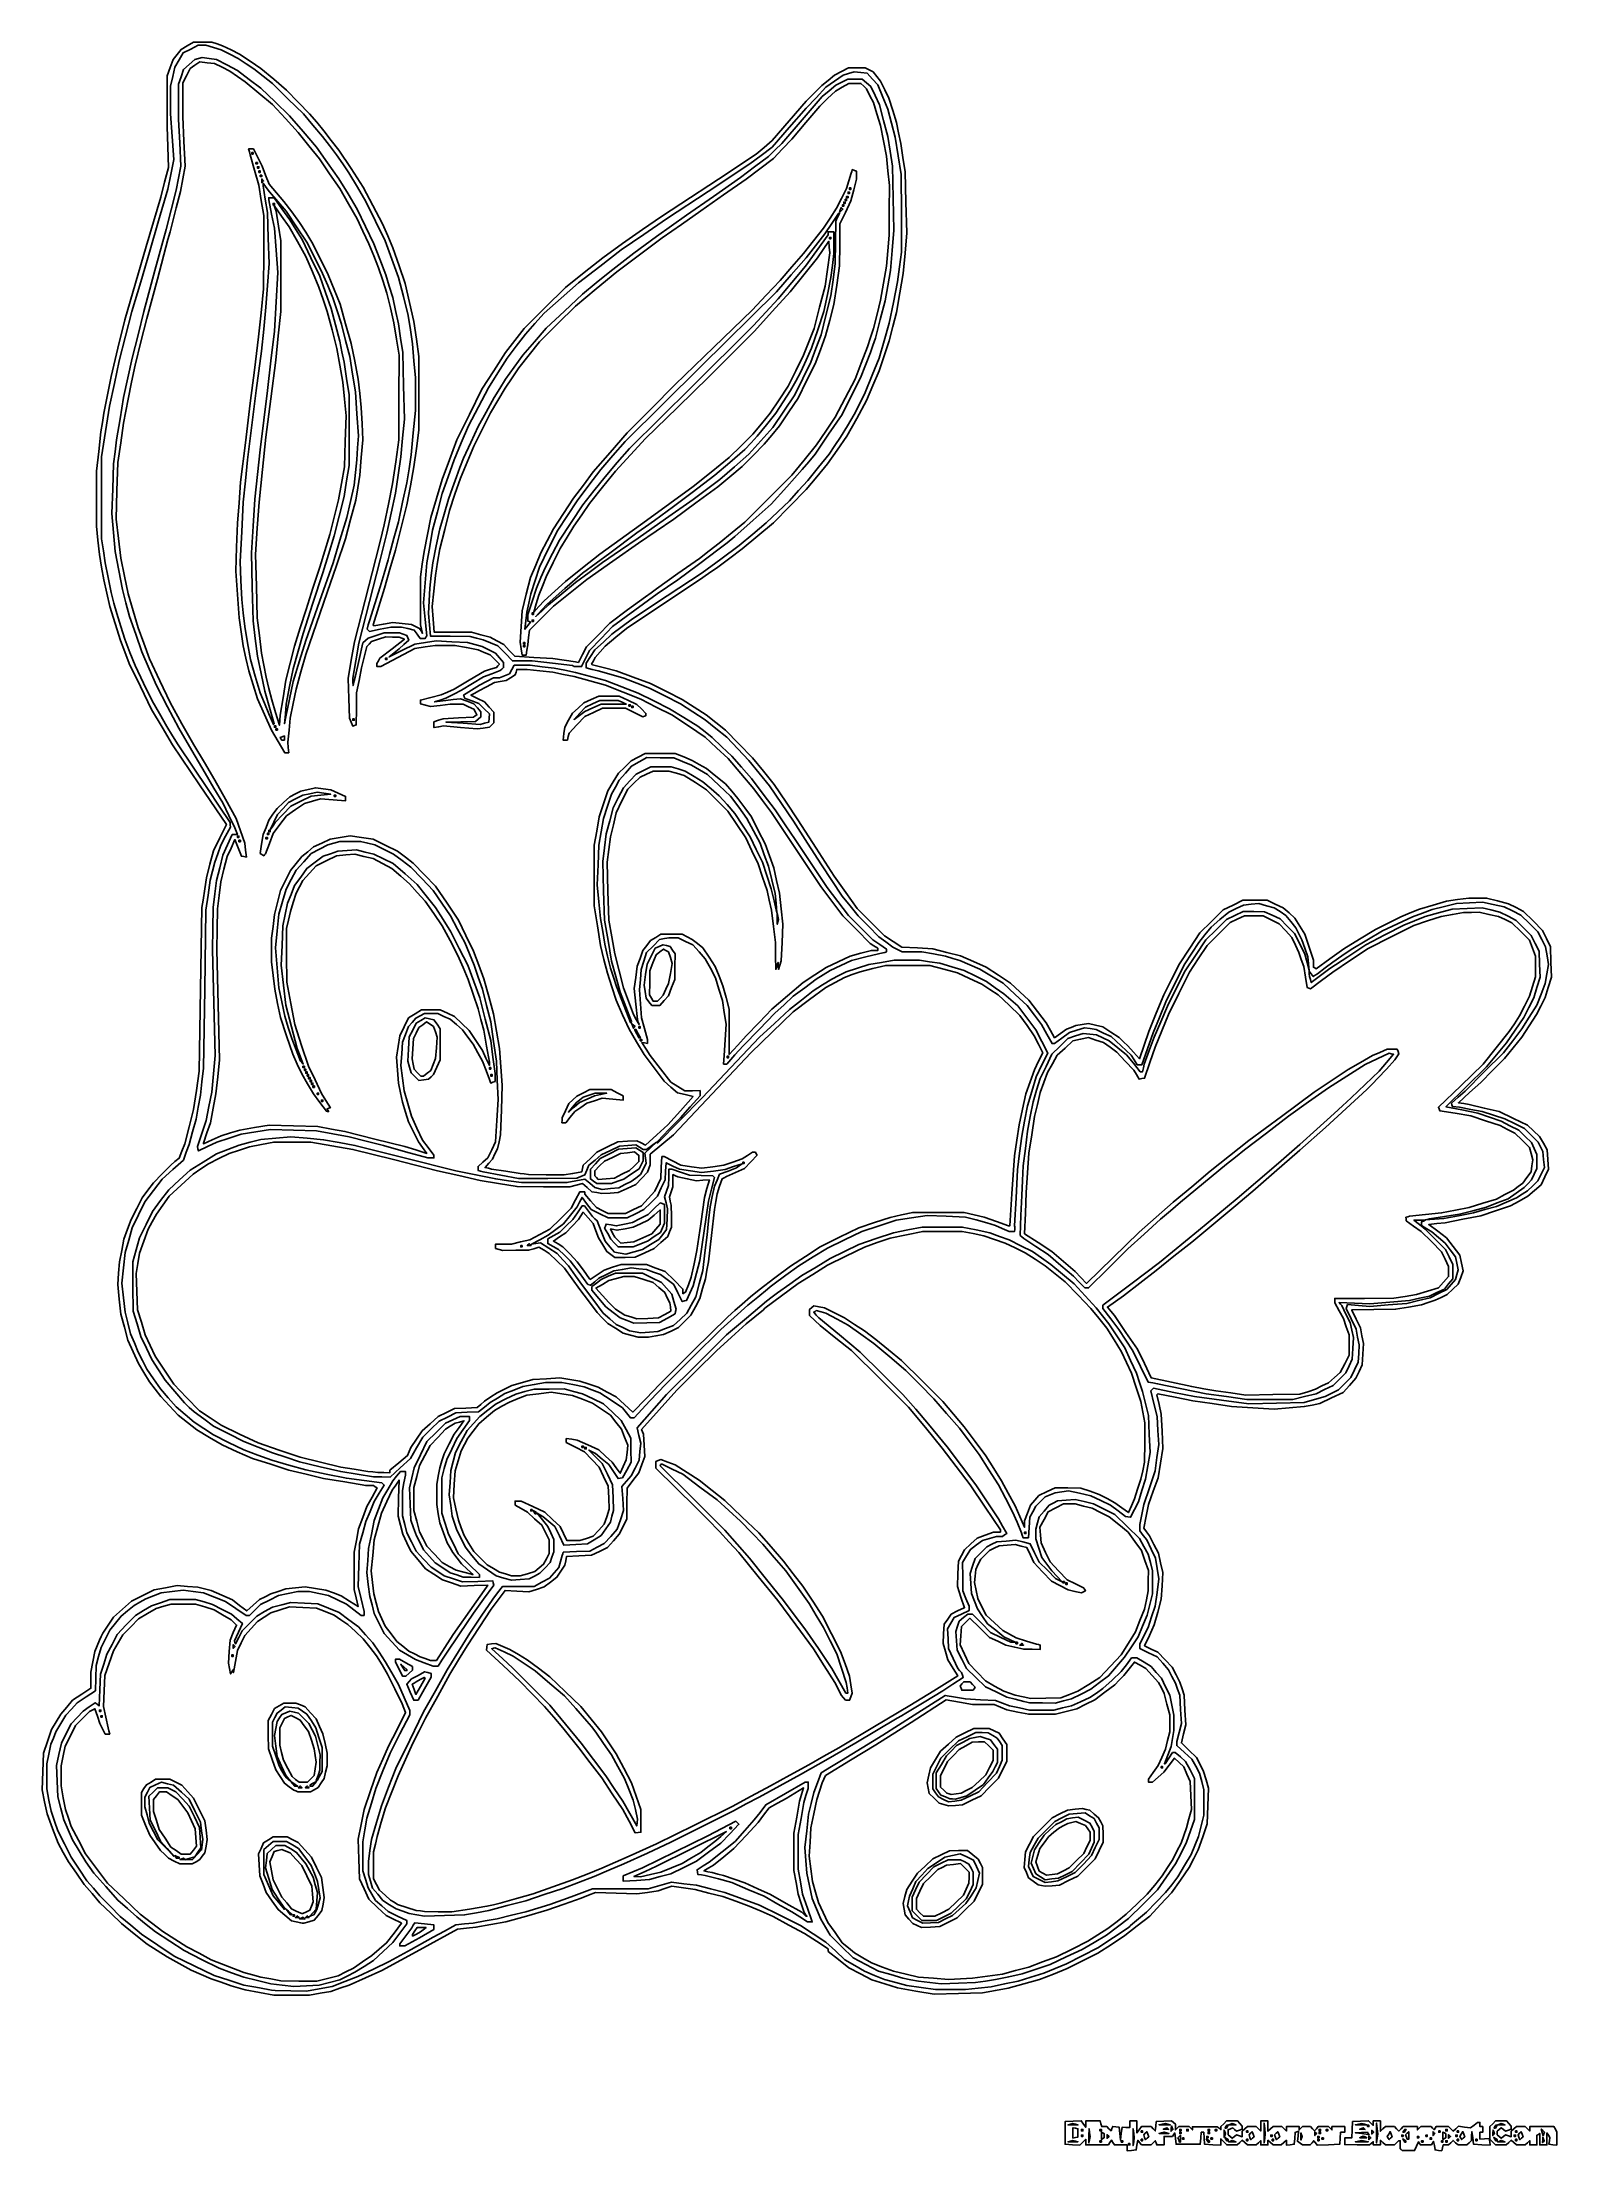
# Model space of a CAD drawing. Header units: millimetres. Extents: x 8 to 203, y 9 to 281.
import ezdxf

# ---------------------------------------------------------------- set-up
doc = ezdxf.new("R2010")
doc.units = ezdxf.units.MM
doc.layers.add('Capa_1', color=7, linetype='CONTINUOUS')

msp = doc.modelspace()

# ---------------------------------------------------------------- linework, layer by layer
at = {"layer": 'Capa_1', "color": 7}
for points in [[(40.283832, 29.30155), (37.989441, 29.30955), (36.153927, 29.64654), (34.318415, 29.98354), (33.400658, 30.24609), (32.482902, 30.50865), (31.198042, 30.96007), (29.913184, 31.41149), (28.628324, 31.97144), (27.343466, 32.53139), (25.783279, 33.38633), (24.223093, 34.24129), (22.938234, 35.06009), (21.653375, 35.8789), (20.001413, 37.20759), (18.349451, 38.53629), (16.955439, 39.87212), (15.561426, 41.20796), (14.545934, 42.39167), (13.530443, 43.57538), (12.526435, 45.04392), (11.522428, 46.51246), (10.846568, 47.71151), (10.170708, 48.91057), (9.459197, 50.79573), (8.747685, 52.68088), (8.433093, 54.22882), (8.118502, 55.77675), (8.20654, 58.14418), (8.294578, 60.5116), (8.807324, 62.02566), (9.320069, 63.53971), (9.93039, 64.54529), (10.540709, 65.55087), (11.295851, 66.44572), (12.050994, 67.34058), (13.227051, 68.10771), (14.403108, 68.87486), (14.403108, 69.91287), (14.403108, 70.95088), (14.664476, 72.28721), (14.925843, 73.62352), (15.223357, 74.35196), (15.520871, 75.0804), (15.737137, 75.53568), (15.953404, 75.99095), (16.637277, 77.01437), (17.321151, 78.03779), (18.477736, 79.0766), (19.63432, 80.11539), (21.102731, 80.83365), (22.571141, 81.55192), (24.039551, 81.83616), (25.507962, 82.1204), (26.840513, 82.01708), (28.173064, 81.91376), (29.043129, 81.7046), (29.913193, 81.49543), (31.278446, 80.87896), (32.643699, 80.26249), (33.577534, 79.56297), (34.51137, 78.86346), (35.332406, 79.58635), (36.153443, 80.30923), (36.879066, 80.6765), (37.604688, 81.04379), (38.572161, 81.37403), (39.539632, 81.70428), (40.791731, 81.82669), (42.043832, 81.9491), (43.362289, 81.74614), (44.680747, 81.54317), (45.67532, 81.17399), (46.669893, 80.80479), (47.763057, 80.10379), (48.856222, 79.40279), (48.614608, 80.51952), (48.372995, 81.63625), (48.366495, 84.02909), (48.359995, 86.42193), (48.647962, 87.92805), (48.935928, 89.43416), (49.469069, 90.88353), (50.002209, 92.3329), (50.661304, 93.52256), (51.320397, 94.71221), (51.079167, 94.86398), (50.837939, 95.01575), (50.344423, 95.01875), (49.850907, 95.02175), (47.132275, 95.48173), (44.413642, 95.9417), (42.175832, 96.47736), (39.938023, 97.01302), (37.58705, 97.7694), (35.236077, 98.52577), (33.280039, 99.39186), (31.324001, 100.25795), (29.700788, 101.22565), (28.077577, 102.19334), (26.872439, 103.14127), (25.667301, 104.0892), (24.543811, 105.30566), (23.420322, 106.52212), (22.689375, 107.46448), (21.958429, 108.40683), (21.246146, 109.59055), (20.533863, 110.77426), (19.850648, 112.27819), (19.167431, 113.78211), (18.714465, 115.4614), (18.261499, 117.14069), (18.063009, 119.05656), (17.864517, 120.97242), (17.979708, 122.4293), (18.094897, 123.88617), (18.380782, 125.34306), (18.666667, 126.79994), (19.1247, 128.0747), (19.582732, 129.34947), (20.307387, 130.74202), (21.032041, 132.13458), (21.756545, 133.098), (22.481048, 134.06143), (23.59554, 135.20663), (24.710034, 136.35183), (25.243628, 136.7973), (25.777222, 137.24276), (26.144539, 138.16733), (26.511854, 139.09191), (27.074796, 141.30421), (27.637738, 143.51651), (28.010108, 145.99376), (28.382477, 148.47101), (28.543208, 159.03339), (28.703938, 169.59577), (28.793648, 170.05104), (28.883358, 170.50632), (29.08863, 171.96319), (29.293903, 173.42007), (29.75598, 175.15012), (30.218057, 176.88016), (31.050892, 178.57555), (31.883728, 180.27094), (28.403916, 185.40467), (24.924103, 190.5384), (23.574987, 192.81479), (22.22587, 195.09116), (20.781502, 198.067276), (19.337132, 201.043395), (18.777545, 202.528968), (18.217958, 204.01454), (17.526367, 206.199859), (16.834775, 208.385178), (16.449459, 210.11522), (16.064143, 211.845263), (15.78708, 213.484252), (15.510019, 215.123241), (15.317022, 216.944347), (15.124026, 218.765443), (15.122126, 222.316592), (15.120226, 225.86773), (15.405749, 228.403838), (15.691272, 230.939945), (15.883199, 232.137093), (16.075127, 233.33424), (16.535866, 235.701665), (16.996605, 238.069091), (17.888064, 241.711293), (18.779524, 245.353495), (20.162035, 250.088345), (21.544546, 254.823208), (22.484672, 258.010132), (23.424799, 261.197055), (23.910687, 263.109209), (24.396575, 265.021364), (24.314035, 267.661957), (24.231495, 270.302551), (24.240095, 273.58053), (24.248695, 276.858509), (24.631106, 277.894661), (25.013517, 278.930814), (25.5189, 279.588202), (26.024283, 280.24559), (26.826906, 280.712264), (27.629529, 281.178939), (28.818794, 281.172139), (30.008059, 281.165339), (30.694829, 280.944587), (31.381601, 280.723834), (32.482909, 280.181809), (33.584216, 279.639783), (34.960852, 278.720092), (36.337486, 277.800403), (37.989448, 276.387838), (39.64141, 274.975273), (41.123114, 273.458414), (42.604818, 271.941556), (43.524124, 270.848896), (44.443431, 269.756236), (45.409697, 268.509887), (46.375965, 267.263536), (47.94914, 264.878601), (49.522315, 262.493665), (50.765521, 260.115324), (52.008727, 257.736982), (52.677062, 256.189047), (53.345397, 254.641113), (54.138207, 252.350239), (54.931016, 250.059377), (55.493269, 247.615388), (56.055522, 245.171399), (56.377427, 242.895026), (56.699332, 240.618654), (56.694032, 235.883793), (56.688732, 231.148932), (56.375863, 228.781506), (56.062993, 226.414081), (55.611156, 223.955592), (55.15932, 221.497113), (54.428958, 218.583347), (53.698597, 215.669592), (52.976066, 213.211103), (52.253536, 210.752624), (51.522523, 208.385199), (50.791512, 206.017763), (50.839062, 205.963153), (50.886612, 205.908543), (52.124692, 206.122452), (53.362773, 206.336361), (54.556033, 206.215067), (55.74929, 206.093773), (56.267131, 205.828101), (56.784962, 205.562418), (56.980163, 205.243722), (57.175354, 204.925025), (57.035173, 205.471355), (56.894991, 206.017685), (56.904591, 209.113546), (56.914191, 212.209418), (57.143061, 213.848408), (57.371941, 215.487397), (57.81438, 217.672716), (58.25683, 219.858035), (58.974188, 222.316524), (59.691546, 224.775003), (60.645498, 227.324545), (61.59946, 229.874077), (63.22047, 233.152055), (64.841479, 236.430034), (66.361026, 238.79747), (67.880572, 241.164895), (69.07814, 242.712831), (70.275707, 244.260767), (72.946655, 246.907165), (75.617592, 249.553562), (78.026183, 251.459909), (80.434785, 253.366261), (82.982076, 255.199088), (85.529357, 257.031916), (88.007299, 258.677195), (90.48524, 260.322472), (95.349356, 263.522859), (100.21346, 266.723245), (101.245, 267.602315), (102.27654, 268.481384), (104.47062, 271.035365), (106.66471, 273.589345), (107.66077, 274.591084), (108.65682, 275.592822), (109.4828, 276.253689), (110.30878, 276.914554), (111.20799, 277.387299), (112.1072, 277.860045), (113.19029, 277.860045), (114.27337, 277.860045), (114.78487, 277.597615), (115.29638, 277.335185), (115.75955, 276.732593), (116.22272, 276.130001), (116.77615, 275.037342), (117.32958, 273.944681), (117.80644, 272.386603), (118.28331, 270.828524), (118.57268, 269.472844), (118.86205, 268.117165), (119.13675, 266.296065), (119.41146, 264.474966), (119.52097, 260.537327), (119.63049, 256.59969), (119.40555, 253.981841), (119.18063, 251.363995), (118.73265, 248.830152), (118.28467, 246.29632), (117.82239, 244.486973), (117.36011, 242.677616), (116.70673, 240.737543), (116.05336, 238.79747), (115.2475, 236.88531), (114.44164, 234.973161), (113.16951, 232.658709), (111.89738, 230.344257), (110.6452, 228.561231), (109.39302, 226.778215), (108.03075, 225.139226), (106.66849, 223.500237), (104.54229, 221.344104), (102.41608, 219.18797), (100.39702, 217.505337), (98.377954, 215.822703), (96.817761, 214.648474), (95.257578, 213.474256), (94.064496, 212.644983), (92.871414, 211.815709), (88.179529, 208.6906), (83.487644, 205.56548), (82.112519, 204.425763), (80.737394, 203.286036), (80.085381, 202.557589), (79.433367, 201.829153), (79.208461, 201.403807), (78.983544, 200.978461), (79.044274, 200.918371), (79.105004, 200.858281), (80.625243, 200.473301), (82.145482, 200.08831), (84.356848, 199.271954), (86.568224, 198.455609), (88.618482, 197.437166), (90.668741, 196.41872), (92.208371, 195.42388), (93.748012, 194.42904), (94.990222, 193.44569), (96.232432, 192.46234), (97.98642, 190.68082), (99.740409, 188.8993), (101.13624, 187.16926), (102.53208, 185.43921), (104.05958, 183.16284), (105.58709, 180.88647), (107.9244, 177.24427), (110.26171, 173.60207), (111.75363, 171.51483), (113.24555, 169.42759), (114.98929, 167.66431), (116.73303, 165.90103), (117.86753, 165.17966), (119.00205, 164.45829), (120.98791, 164.356), (122.97377, 164.25372), (124.77147, 163.79179), (126.56917, 163.32986), (128.21135, 162.61088), (129.85353, 161.8919), (131.43532, 160.84768), (133.01711, 159.80346), (134.19766, 158.70779), (135.37821, 157.61211), (136.4913, 156.14653), (137.6044, 154.68094), (138.1488, 153.72388), (138.69321, 152.76682), (139.46041, 153.32012), (140.22759, 153.87343), (140.81712, 154.11929), (141.40664, 154.36515), (142.23315, 154.48811), (143.05965, 154.61108), (143.98369, 154.39116), (144.90774, 154.17122), (145.96337, 153.4817), (147.01899, 152.79217), (147.56965, 152.26426), (148.12031, 151.73634), (148.87962, 150.90406), (149.63895, 150.07176), (150.23589, 151.82091), (150.83282, 153.57006), (151.79951, 155.93813), (152.7662, 158.3062), (153.7836, 160.30877), (154.801, 162.31134), (156.11811, 164.31454), (157.43521, 166.31775), (158.92672, 167.79082), (160.41824, 169.26389), (161.69924, 169.88509), (162.98024, 170.50629), (164.54428, 170.50629), (166.10833, 170.50629), (167.13989, 170.02639), (168.17145, 169.5465), (168.92882, 168.86764), (169.68618, 168.18878), (170.32078, 167.15234), (170.95536, 166.1159), (171.51455, 164.45992), (172.07375, 162.80394), (172.07375, 162.34075), (172.07375, 161.87755), (172.24454, 161.77283), (172.41535, 161.66809), (174.20227, 162.95219), (175.98919, 164.23628), (178.02371, 165.48413), (180.05823, 166.73198), (181.71019, 167.55074), (183.36216, 168.36949), (184.55524, 168.86837), (185.74832, 169.36724), (187.49206, 169.88025), (189.2358, 170.39325), (190.6716, 170.58635), (192.1074, 170.77945), (193.25784, 170.77945), (194.40829, 170.77945), (195.82796, 170.4192), (197.24764, 170.05896), (198.19761, 169.55662), (199.14756, 169.05427), (200.38924, 167.83876), (201.6309, 166.62324), (202.13297, 165.55996), (202.63504, 164.49666), (202.69724, 162.53405), (202.75944, 160.57145), (202.35872, 159.26249), (201.95798, 157.95354), (201.40227, 156.85445), (200.84656, 155.75538), (199.89065, 154.2985), (198.93473, 152.84162), (197.81812, 151.4758), (196.7015, 150.10997), (195.1712, 148.56101), (193.64092, 147.01205), (192.21033, 145.70253), (190.77973, 144.39302), (191.47611, 144.2767), (192.1725, 144.16037), (194.09979, 143.71564), (196.02708, 143.2709), (197.8626, 142.37717), (199.6981, 141.48344), (200.46047, 140.76007), (201.22283, 140.0367), (201.72493, 139.18666), (202.22703, 138.33663), (202.31763, 137.08101), (202.40823, 135.8254), (201.91478, 134.82474), (201.42133, 133.82409), (200.56278, 133.07429), (199.70423, 132.3245), (198.59991, 131.71199), (197.49559, 131.09948), (195.5683, 130.46114), (193.64102, 129.82279), (191.34662, 129.37427), (189.05223, 128.92575), (188.00268, 128.80652), (186.95314, 128.68731), (188.09446, 127.82293), (189.23578, 126.95856), (190.09231, 125.84175), (190.94884, 124.72493), (191.17536, 123.72067), (191.40189, 122.71642), (191.07468, 121.86638), (190.74748, 121.01635), (190.03499, 120.33033), (189.3225, 119.64432), (188.54493, 119.28284), (187.76737, 118.92137), (186.88237, 118.62432), (185.99738, 118.32727), (184.33431, 118.04253), (182.67125, 117.75778), (179.85202, 117.72618), (177.03279, 117.69458), (177.03179, 117.66538), (177.03079, 117.63618), (177.57548, 116.49347), (178.12017, 115.35077), (178.33096, 114.34336), (178.54175, 113.33594), (178.45695, 111.96409), (178.37215, 110.59224), (177.95398, 109.72175), (177.5358, 108.85126), (176.71085, 107.94093), (175.88591, 107.03061), (174.39338, 106.32382), (172.90085, 105.61703), (171.89131, 105.40749), (170.88179, 105.19796), (168.95449, 105.04105), (167.02721, 104.88412), (164.27393, 105.0554), (161.52067, 105.22668), (159.01389, 105.58922), (156.5071, 105.95176), (154.25775, 106.40627), (152.0084, 106.86079), (151.949, 106.80179), (151.8896, 106.74289), (152.17002, 105.48068), (152.45042, 104.21847), (152.55986, 102.01802), (152.6693, 99.81756), (152.34965, 97.92091), (152.02999, 96.02426), (151.40701, 94.29493), (150.78405, 92.56561), (150.48109, 91.05217), (150.17816, 89.53874), (150.55221, 89.03677), (150.92626, 88.5348), (151.49972, 87.40773), (152.07317, 86.28065), (152.36577, 85.0514), (152.65838, 83.82216), (152.55163, 82.09212), (152.44488, 80.36207), (151.9908, 78.70053), (151.53671, 77.03898), (150.91139, 75.69571), (150.28605, 74.35245), (151.15273, 73.94019), (152.0194, 73.52794), (152.94275, 72.55932), (153.86609, 71.59068), (154.36072, 70.62224), (154.85535, 69.65379), (155.12423, 68.81619), (155.3931, 67.97859), (155.49336, 66.06644), (155.59362, 64.15429), (155.31767, 62.99019), (155.04172, 61.82609), (156.01065, 60.88755), (156.97957, 59.949), (157.44433, 59.03905), (157.90909, 58.1291), (158.22146, 57.06299), (158.53384, 55.99688), (158.45284, 53.70174), (158.37174, 51.4066), (157.79466, 49.72708), (157.21758, 48.04757), (156.63937, 46.90437), (156.06115, 45.76118), (154.90958, 44.12219), (153.75801, 42.4832), (152.35915, 40.99449), (150.96028, 39.50576), (149.3573, 38.24088), (147.75432, 36.97599), (146.01058, 35.84056), (144.26684, 34.70511), (142.29375, 33.72124), (140.32067, 32.73737), (138.53095, 32.02271), (136.74124, 31.30806), (134.72217, 30.75581), (132.70311, 30.20355), (131.05114, 29.90378), (129.39918, 29.60401), (126.27882, 29.51331), (123.15844, 29.42261), (120.78795, 29.82182), (118.41746, 30.22103), (116.77564, 30.75334), (115.13381, 31.28564), (113.64576, 32.05374), (112.15771, 32.82183), (110.82079, 33.87589), (109.48386, 34.92994), (109.48386, 35.09307), (109.48386, 35.2562), (107.96957, 36.25037), (106.45528, 37.24453), (104.42196, 38.34057), (102.38865, 39.43661), (100.84271, 40.1152), (99.296771, 40.79378), (97.598026, 41.40787), (95.899292, 42.02194), (94.110549, 42.4676), (92.321816, 42.91324), (90.820819, 43.12695), (89.319822, 43.34066), (88.434655, 43.05324), (87.549478, 42.76583), (86.172841, 42.55586), (84.796214, 42.34589), (82.142526, 42.44249), (79.488849, 42.53909), (78.563281, 42.17277), (77.637713, 41.80646), (75.425697, 41.02367), (73.213693, 40.24089), (70.561593, 39.50319), (67.909493, 38.76549), (65.982198, 38.41041), (64.054914, 38.05532), (62.861832, 37.92911), (61.66874, 37.8029), (56.804635, 35.1429), (51.940525, 32.4829), (49.829686, 31.53576), (47.718846, 30.58862), (46.525762, 30.18726), (45.332678, 29.78591), (43.956044, 29.53939), (42.579409, 29.29287)], [(40.192052, 29.852), (42.211117, 29.8278), (43.863078, 30.1121), (45.51504, 30.3964), (47.167002, 31.04095), (48.818964, 31.6855), (50.838028, 32.6578), (52.857092, 33.63009), (55.702138, 35.20597), (58.547181, 36.78186), (60.015596, 37.56745), (61.484001, 38.35303), (62.585316, 38.47525), (63.686619, 38.59748), (65.246802, 38.8699), (66.806985, 39.14232), (68.642502, 39.59498), (70.478019, 40.04764), (72.038202, 40.51402), (73.598385, 40.98041), (76.35166, 41.99403), (79.104925, 43.00764), (82.684181, 43.01884), (86.263426, 43.03004), (87.770592, 43.45761), (89.277758, 43.88518), (90.890968, 43.67439), (92.504168, 43.46358), (94.326186, 43.00764), (96.148193, 42.55169), (98.385044, 41.73441), (100.62189, 40.91711), (103.2654, 39.59456), (105.90891, 38.27202), (107.55812, 37.20974), (109.20735, 36.14747), (110.43215, 35.00675), (111.65694, 33.86604), (112.91009, 33.13005), (114.16323, 32.39407), (115.46107, 31.84844), (116.7589, 31.30281), (118.1967, 30.92054), (119.63449, 30.53826), (121.48764, 30.27684), (123.34079, 30.01542), (125.26809, 30.01342), (127.19537, 30.01142), (128.84733, 30.19853), (130.49929, 30.38564), (132.24303, 30.74024), (133.98677, 31.09485), (135.63873, 31.62178), (137.29069, 32.14872), (138.75911, 32.73283), (140.22751, 33.31693), (142.24533, 34.34881), (144.26314, 35.38068), (146.28345, 36.72418), (148.30377, 38.06767), (148.39547, 38.18105), (148.48717, 38.29443), (149.52246, 39.15648), (150.55774, 40.01852), (151.77449, 41.26895), (152.99125, 42.51939), (153.79534, 43.54677), (154.59943, 44.57415), (155.44626, 46.00729), (156.29311, 47.44041), (156.76723, 48.59807), (157.24135, 49.75573), (157.59833, 51.12738), (157.95531, 52.49902), (157.95594, 54.13801), (157.95657, 55.777), (157.66695, 56.85601), (157.37733, 57.93504), (156.88639, 58.82997), (156.39545, 59.7249), (155.42402, 60.60576), (154.45259, 61.48662), (154.45259, 61.75849), (154.45259, 62.03037), (154.75166, 63.18326), (155.05075, 64.33615), (154.93934, 66.15726), (154.82793, 67.97836), (154.54474, 68.76571), (154.26155, 69.55306), (153.82553, 70.4047), (153.38952, 71.25634), (152.64415, 72.0948), (151.89878, 72.93327), (150.79194, 73.46063), (149.68508, 73.98798), (149.68308, 74.27759), (149.68108, 74.56719), (150.21397, 75.64342), (150.74687, 76.71963), (151.20692, 78.1027), (151.66697, 79.48578), (151.89671, 81.22793), (152.12643, 82.97006), (151.90633, 84.30654), (151.68622, 85.64302), (151.13289, 86.82207), (150.57957, 88.00112), (150.13033, 88.58549), (149.68108, 89.16986), (149.68129, 89.59176), (149.68152, 90.01365), (149.93823, 91.28843), (150.19495, 92.5632), (150.92219, 94.74851), (151.64944, 96.93383), (151.88574, 98.62375), (152.12204, 100.31366), (152.01133, 102.11658), (151.90062, 103.9195), (151.50569, 105.58848), (151.11075, 107.25746), (151.26779, 107.413), (151.42482, 107.56853), (154.0863, 107.03078), (156.7478, 106.49304), (160.23528, 106.01986), (163.72276, 105.54668), (167.302, 105.63438), (170.88126, 105.72208), (172.22827, 106.11343), (173.57528, 106.50479), (174.43927, 106.93916), (175.30324, 107.37353), (176.10352, 108.16329), (176.90382, 108.95305), (177.37167, 109.95465), (177.83953, 110.95626), (177.91313, 112.06383), (177.98673, 113.17141), (177.77571, 114.1799), (177.5647, 115.18838), (176.92259, 116.51769), (176.2805, 117.84702), (176.379, 118.10195), (176.4776, 118.35689), (177.90101, 118.23513), (179.32443, 118.11336), (181.71059, 118.31598), (184.09676, 118.51858), (185.61055, 118.87754), (187.12434, 119.23651), (188.19618, 119.77331), (189.268, 120.31013), (189.83862, 120.95493), (190.40926, 121.59972), (190.58381, 122.22697), (190.75837, 122.85422), (190.57856, 123.69071), (190.39874, 124.52719), (189.7257, 125.40986), (189.05264, 126.29253), (188.20223, 127.01897), (187.35181, 127.74541), (186.68792, 128.15249), (186.02405, 128.55957), (186.02405, 128.8027), (186.02405, 129.04584), (186.25349, 129.13764), (186.48293, 129.22944), (185.75279, 129.24384), (185.02264, 129.25824), (185.75279, 128.6832), (186.48293, 128.10816), (187.78374, 126.79796), (189.08455, 125.48776), (189.57336, 124.51455), (190.06218, 123.54132), (190.06218, 122.61697), (190.06218, 121.69261), (189.50763, 121.02513), (188.95308, 120.35765), (187.99333, 119.91189), (187.03358, 119.46612), (185.74872, 119.18041), (184.46386, 118.8947), (181.9028, 118.68325), (179.34173, 118.47181), (177.36479, 118.55111), (175.38784, 118.63041), (175.55633, 118.42898), (175.72483, 118.22755), (176.26169, 117.14139), (176.79855, 116.05523), (177.02863, 115.08157), (177.2587, 114.10792), (177.1726, 112.71415), (177.0865, 111.32037), (176.66584, 110.44464), (176.24517, 109.5689), (175.42055, 108.75075), (174.59594, 107.93262), (173.51805, 107.39277), (172.44017, 106.85293), (170.92637, 106.49286), (169.41258, 106.13279), (166.43869, 106.13179), (163.46479, 106.13079), (160.84037, 106.50178), (158.21596, 106.87276), (155.09558, 107.51349), (151.9752, 108.15421), (151.36483, 108.26121), (150.75444, 108.36822), (149.7759, 110.3909), (148.79736, 112.41358), (147.89338, 113.77941), (146.9894, 115.14523), (145.95248, 116.51105), (144.91556, 117.87687), (144.91256, 118.07978), (144.90956, 118.28268), (146.79097, 119.70486), (148.67236, 121.12704), (150.44179, 122.46804), (152.21122, 123.80904), (157.23319, 127.93249), (162.25516, 132.05593), (164.91666, 134.3328), (167.57815, 136.60966), (168.94233, 137.80565), (170.30652, 139.00163), (172.52158, 140.99386), (174.73665, 142.98608), (175.83602, 143.99867), (176.9354, 145.01126), (178.74949, 146.7413), (180.56357, 148.47134), (181.4892, 149.564), (182.41484, 150.65666), (182.11611, 150.71416), (181.81738, 150.77166), (180.28047, 150.05709), (178.74356, 149.34253), (176.373, 147.83123), (174.00244, 146.31993), (171.43319, 144.49066), (168.86393, 142.66138), (166.01842, 140.48279), (163.17292, 138.3042), (162.00787, 137.3781), (160.84283, 136.45199), (157.87797, 134.01079), (154.91312, 131.56958), (153.62826, 130.46518), (152.3434, 129.36078), (150.23256, 127.44921), (148.12172, 125.53764), (145.60232, 123.02752), (143.08293, 120.51738), (142.84041, 120.51738), (142.59791, 120.51738), (141.87233, 121.26254), (141.14676, 122.00769), (139.4948, 123.42156), (137.84284, 124.83542), (136.28266, 125.86308), (134.72246, 126.89074), (134.48126, 127.09118), (134.24004, 127.29163), (134.34339, 129.86861), (134.44673, 132.44558), (134.55136, 134.35773), (134.65599, 136.26989), (134.92091, 138.5031), (135.18584, 140.73632), (135.55176, 142.61757), (135.91768, 144.49883), (136.37558, 146.01668), (136.83351, 147.53454), (137.59154, 149.08835), (138.34958, 150.64216), (139.38287, 151.66734), (140.41616, 152.69251), (141.39808, 153.01609), (142.38, 153.33967), (143.23179, 153.25447), (144.08356, 153.16937), (144.90954, 152.77905), (145.73552, 152.38874), (146.84852, 151.48399), (147.96152, 150.57923), (148.85037, 149.47973), (149.73922, 148.38023), (149.8742, 148.38023), (150.00918, 148.38023), (150.13547, 148.88104), (150.26176, 149.38184), (150.89976, 151.11188), (151.53777, 152.84193), (152.3857, 154.84514), (153.23362, 156.84835), (154.38169, 159.12472), (155.52976, 161.4011), (156.86348, 163.40431), (158.19719, 165.40751), (159.52265, 166.70705), (160.84812, 168.00657), (161.91874, 168.52814), (162.98934, 169.04971), (164.36598, 169.04271), (165.74262, 169.03571), (166.75214, 168.57304), (167.76168, 168.11037), (168.69584, 167.16323), (169.62999, 166.21607), (170.29759, 164.89377), (170.96519, 163.57148), (171.24527, 162.48689), (171.52534, 161.40231), (171.43164, 162.31286), (171.33784, 163.22341), (170.96702, 164.31606), (170.5962, 165.40872), (170.18852, 166.18777), (169.78084, 166.96681), (169.13841, 167.76529), (168.49598, 168.56376), (167.76178, 169.04216), (167.02757, 169.52054), (166.0318, 169.80872), (165.03603, 170.09691), (164.03718, 169.99463), (163.03833, 169.89234), (162.09613, 169.43385), (161.15393, 168.97534), (160.01392, 168.01153), (158.87392, 167.04771), (158.07413, 166.04611), (157.27435, 165.04451), (156.38318, 163.67868), (155.49203, 162.31286), (154.25579, 159.85437), (153.01955, 157.39589), (152.20104, 155.39268), (151.38254, 153.38947), (150.66992, 151.34171), (149.9573, 149.29396), (149.65105, 149.29298), (149.34481, 149.292), (148.95258, 149.92167), (148.56033, 150.55134), (147.26939, 151.73717), (145.97844, 152.923), (145.00926, 153.3779), (144.04008, 153.8328), (143.28656, 153.95235), (142.53305, 154.07189), (141.56462, 153.76014), (140.59619, 153.44839), (139.64041, 152.73601), (138.68464, 152.02365), (138.52416, 152.02365), (138.36367, 152.02365), (137.68105, 153.25916), (136.99844, 154.49466), (136.08251, 155.7081), (135.16658, 156.92154), (133.61244, 158.36419), (132.05829, 159.80684), (130.54537, 160.72052), (129.03245, 161.63419), (127.74759, 162.17929), (126.46273, 162.72439), (125.54497, 163.0111), (124.62722, 163.2978), (123.09265, 163.57929), (121.55807, 163.86079), (120.28437, 163.86079), (119.01068, 163.86079), (118.42325, 164.16203), (117.83583, 164.46327), (116.91807, 165.13785), (116.00031, 165.81244), (114.6743, 167.15852), (113.34828, 168.5046), (112.32986, 169.77936), (111.31144, 171.05414), (109.96263, 173.05734), (108.61382, 175.06055), (106.82486, 177.88326), (105.03589, 180.70596), (103.47124, 182.98234), (101.90659, 185.25871), (100.58601, 186.8977), (99.265413, 188.53669), (97.837975, 190.0409), (96.410537, 191.54511), (95.008786, 192.66674), (93.607047, 193.78838), (92.018278, 194.8259), (90.429519, 195.86341), (88.439032, 196.86708), (86.448546, 197.870743), (84.796585, 198.508085), (83.144624, 199.145427), (81.492663, 199.613393), (79.840702, 200.081349), (79.0606, 200.280138), (78.280509, 200.478926), (78.280509, 200.773963), (78.280509, 201.0697), (78.847052, 201.945637), (79.413584, 202.821575), (80.495475, 203.815352), (81.577377, 204.809129), (82.911652, 205.799555), (84.245928, 206.789982), (88.742931, 209.763339), (93.239945, 212.736697), (95.626109, 214.502462), (98.012283, 216.268237), (99.756011, 217.727539), (101.49975, 219.186842), (102.99711, 220.615532), (104.49446, 222.044222), (105.67483, 223.346798), (106.85519, 224.649375), (108.22897, 226.351607), (109.60274, 228.053849), (110.34761, 229.150097), (111.09247, 230.246356), (111.95996, 231.69964), (112.82745, 233.152923), (113.55332, 234.582544), (114.27918, 236.012154), (115.17011, 238.224735), (116.06104, 240.437327), (116.71759, 242.680035), (117.37416, 244.922743), (117.91019, 247.597003), (118.44623, 250.271263), (118.69168, 252.183412), (118.93713, 254.095569), (118.92713, 259.103592), (118.91713, 264.111614), (118.51924, 266.515634), (118.12135, 268.919654), (117.66067, 270.722768), (117.19999, 272.525881), (116.53783, 274.095255), (115.87567, 275.664628), (115.20341, 276.415927), (114.53113, 277.167226), (113.68102, 277.262156), (112.83092, 277.357086), (112.12084, 277.129935), (111.41076, 276.902783), (110.30865, 276.129799), (109.20654, 275.356817), (107.92248, 274.012316), (106.63842, 272.667815), (104.46108, 270.157901), (102.28373, 267.647987), (100.84001, 266.557602), (99.396283, 265.467219), (94.02334, 261.93273), (88.650397, 258.39824), (85.713577, 256.392241), (82.776756, 254.386241), (80.023481, 252.254098), (77.270216, 250.121948), (75.063592, 248.169351), (72.856968, 246.216764), (71.652805, 244.87498), (70.448654, 243.533196), (69.266184, 241.98526), (68.083714, 240.437324), (66.87643, 238.525175), (65.669146, 236.613016), (64.375603, 234.151228), (63.082049, 231.689439), (62.159688, 229.50743), (61.237326, 227.32541), (60.478608, 225.140091), (59.719879, 222.954772), (59.094555, 220.587346), (58.469231, 218.219921), (58.092956, 216.125655), (57.716681, 214.031389), (57.504283, 211.441326), (57.291896, 208.851253), (57.501737, 206.726239), (57.711588, 204.601226), (57.614208, 204.444872), (57.516828, 204.288507), (57.19538, 204.288507), (56.873625, 204.288507), (56.485054, 204.809964), (56.096474, 205.33141), (55.267946, 205.5384), (54.439417, 205.74539), (53.778711, 205.74539), (53.118047, 205.74539), (51.72488, 205.459882), (50.331713, 205.174373), (50.174209, 205.330645), (50.016703, 205.486916), (50.18012, 206.025893), (50.343535, 206.564879), (51.021959, 208.750198), (51.700383, 210.935517), (52.210646, 212.66557), (52.72091, 214.395613), (52.81806, 214.759826), (52.91522, 215.124049), (53.487694, 217.218315), (54.060167, 219.31258), (54.609026, 221.835264), (55.157885, 224.357947), (55.430111, 226.156166), (55.702335, 227.954385), (55.978117, 230.810544), (56.253898, 233.666703), (56.251798, 235.777248), (56.249698, 237.887792), (56.060496, 240.073111), (55.871282, 242.25843), (55.600689, 244.093602), (55.330084, 245.928773), (54.707881, 248.372163), (54.086688, 250.816576), (53.229302, 253.184002), (52.371489, 255.551432), (51.121014, 258.10097), (49.87054, 260.650509), (48.770342, 262.494874), (47.670146, 264.339239), (46.87895, 265.499688), (46.087753, 266.660137), (45.175288, 267.843851), (44.262823, 269.027565), (43.032775, 270.484445), (41.802728, 271.941324), (39.804363, 273.887993), (37.805997, 275.834662), (36.612913, 276.77739), (35.419831, 277.720118), (34.410298, 278.402469), (33.400766, 279.084819), (32.299458, 279.635597), (31.19815, 280.186375), (30.201192, 280.480015), (29.204232, 280.773656), (28.722932, 280.773656), (28.241633, 280.773656), (27.279919, 280.298177), (26.318207, 279.822699), (25.779923, 278.8876), (25.24164, 277.952502), (24.961859, 276.732063), (24.682079, 275.511624), (24.679379, 273.726474), (24.676679, 271.941324), (24.897923, 268.998794), (25.119167, 266.056262), (24.712368, 264.132757), (24.305569, 262.209251), (23.126085, 258.151902), (21.946603, 254.094552), (20.820914, 250.270246), (19.695227, 246.445938), (18.879046, 243.259012), (18.062867, 240.072087), (17.437497, 237.158332), (16.812128, 234.244566), (16.29933, 230.966588), (15.786532, 227.688609), (15.783232, 222.407429), (15.779832, 217.126238), (16.016626, 215.578302), (16.25342, 214.030366), (16.625367, 212.118217), (16.997314, 210.206057), (17.366581, 208.840238), (17.735848, 207.474409), (18.258649, 205.835419), (18.781449, 204.19643), (19.442461, 202.483049), (20.103475, 200.769678), (21.193175, 198.509543), (22.282875, 196.24941), (23.2319, 194.57751), (24.180926, 192.90563), (24.923776, 191.72191), (25.666626, 190.53819), (27.606403, 187.66222), (29.54618, 184.78625), (30.959537, 182.65419), (32.372894, 180.52215), (32.382094, 180.21858), (32.391294, 179.91502), (31.781909, 178.7617), (31.172524, 177.60839), (30.778591, 176.51573), (30.384656, 175.42307), (30.089835, 174.25327), (29.795014, 173.08348), (29.516463, 171.15741), (29.23791, 169.23133), (29.089649, 159.03318), (28.941387, 148.83502), (28.730001, 147.10498), (28.518614, 145.37494), (28.238989, 143.827), (27.959364, 142.27906), (27.515364, 140.64008), (27.071365, 139.00109), (26.702539, 138.00153), (26.333711, 137.00196), (24.965251, 135.76316), (23.596791, 134.52437), (22.483544, 133.05858), (21.370298, 131.59279), (20.556858, 129.9247), (19.743417, 128.2566), (19.2817, 126.66243), (18.819983, 125.06826), (18.611163, 123.08957), (18.402343, 121.11089), (18.606957, 119.24482), (18.811571, 117.37875), (19.170293, 115.98855), (19.529017, 114.59835), (20.007765, 113.41464), (20.486513, 112.23093), (21.050804, 111.13827), (21.615097, 110.04561), (22.486961, 108.77084), (23.358825, 107.49607), (24.372633, 106.34305), (25.386441, 105.19002), (26.548588, 104.19053), (27.710736, 103.19103), (28.957067, 102.37558), (30.203398, 101.56014), (32.169215, 100.58952), (34.135031, 99.61891), (35.938761, 98.95099), (37.742491, 98.28308), (39.927639, 97.65907), (42.112787, 97.03505), (44.731756, 96.50045), (47.350724, 95.96585), (49.645116, 95.66272), (51.939507, 95.35959), (52.08261, 95.2216), (52.225713, 95.08359), (51.586011, 94.0296), (50.946308, 92.97561), (50.401674, 91.67667), (49.85704, 90.37774), (49.458171, 88.92086), (49.059301, 87.46398), (48.964551, 84.73233), (48.869801, 82.00069), (49.257455, 80.39284), (49.645109, 78.785), (49.645109, 78.52621), (49.645109, 78.26743), (49.441946, 78.26743), (49.238785, 78.26743), (48.310181, 79.00099), (47.381578, 79.73454), (46.218167, 80.28543), (45.054756, 80.83631), (43.816569, 81.09665), (42.578384, 81.35697), (41.84406, 81.35697), (41.109855, 81.35697), (39.864118, 81.09508), (38.618382, 80.83318), (37.446189, 80.26064), (36.273997, 79.6881), (35.571553, 78.98083), (34.869111, 78.27355), (34.654355, 78.27055), (34.4396, 78.26755), (33.109806, 79.17644), (31.78001, 80.08532), (30.3485, 80.63303), (28.916988, 81.18074), (27.601589, 81.36584), (26.286189, 81.55094), (24.870798, 81.37485), (23.455407, 81.19877), (22.462636, 80.81326), (21.469865, 80.42776), (20.7263, 79.99859), (19.982733, 79.56944), (19.135902, 78.87296), (18.28907, 78.17649), (17.562874, 77.26594), (16.836677, 76.35539), (16.27545, 75.24817), (15.714225, 74.14095), (15.401715, 72.97179), (15.089207, 71.80264), (15.036147, 70.17471), (14.983087, 68.54677), (13.79932, 67.76238), (12.615554, 66.97798), (11.888134, 66.19502), (11.160715, 65.41206), (10.523222, 64.32777), (9.885728, 63.24347), (9.567751, 62.44854), (9.249773, 61.65361), (8.981417, 60.38789), (8.71306, 59.12219), (8.71306, 57.51523), (8.71306, 55.90826), (8.990587, 54.45673), (9.268116, 53.00522), (9.69903, 51.7505), (10.129945, 50.49578), (10.993046, 48.79247), (11.856149, 47.08915), (12.868505, 45.56406), (13.880859, 44.03898), (14.725204, 43.07884), (15.569549, 42.11872), (16.86775, 40.78425), (18.165952, 39.44977), (19.542587, 38.30426), (20.919221, 37.15874), (23.030061, 35.74828), (25.140901, 34.33782), (27.710619, 33.09383), (30.280338, 31.84984), (32.207626, 31.22643), (34.134915, 30.60302), (35.695101, 30.31247), (37.255287, 30.02194), (37.714165, 29.94894), (38.173043, 29.87594)], [(51.912057, 96.13251), (50.838074, 96.15081), (48.727234, 96.48524), (46.616394, 96.81968), (43.9549, 97.45499), (41.293406, 98.0903), (39.549669, 98.67075), (37.805931, 99.2512), (35.970419, 99.97533), (34.134905, 100.69946), (32.178402, 101.69192), (30.221898, 102.68438), (28.966254, 103.60698), (27.71061, 104.52957), (27.093449, 105.10227), (26.476288, 105.67496), (25.227008, 107.14874), (23.977729, 108.62253), (23.116959, 109.94269), (22.25619, 111.26285), (21.554015, 112.74949), (20.851839, 114.23613), (20.348902, 115.87411), (19.845965, 117.51211), (19.831935, 120.69902), (19.817905, 123.88595), (20.254594, 125.43389), (20.691283, 126.98182), (21.510221, 128.67285), (22.329159, 130.36388), (23.381134, 131.77155), (24.433111, 133.1792), (25.810091, 134.43134), (27.187071, 135.68347), (28.887707, 136.74343), (30.588342, 137.80339), (32.066377, 138.36891), (33.544411, 138.93442), (34.940967, 139.28822), (36.337523, 139.64201), (38.253973, 139.82933), (40.170425, 140.01664), (42.292102, 139.82329), (44.41378, 139.62992), (46.432844, 139.25933), (48.451908, 138.88876), (54.967981, 137.25551), (61.484049, 135.62226), (64.053769, 135.0991), (66.623488, 134.57593), (68.275449, 134.33494), (69.92741, 134.09394), (72.86423, 134.09794), (75.801051, 134.10194), (76.958579, 134.33019), (78.116096, 134.55846), (78.751563, 134.00489), (79.38704, 133.45132), (79.860133, 133.33351), (80.333214, 133.2157), (81.419208, 133.32832), (82.50519, 133.44093), (83.283023, 133.83399), (84.060866, 134.22704), (84.669495, 134.6868), (85.278123, 135.14656), (85.650168, 135.87012), (86.022223, 136.59368), (85.932623, 137.25071), (85.843023, 137.90774), (86.603904, 138.60653), (87.364785, 139.30532), (86.705037, 138.83417), (86.045277, 138.36302), (85.826711, 138.36302), (85.608133, 138.36302), (85.154411, 138.65798), (84.700678, 138.95293), (83.643334, 138.87703), (82.585991, 138.80113), (81.396138, 138.24046), (80.206285, 137.6798), (79.420727, 137.00094), (78.63517, 136.3221), (78.374188, 135.70239), (78.113205, 135.08268), (77.599562, 134.86647), (77.085919, 134.65025), (73.323118, 134.64425), (69.560317, 134.63825), (67.265921, 135.05151), (64.971535, 135.46475), (64.650312, 135.56075), (64.3291, 135.65675), (64.3291, 135.9232), (64.3291, 136.18966), (64.96412, 136.74283), (65.599129, 137.296), (66.094595, 138.33073), (66.590062, 139.36546), (66.754365, 142.09711), (66.918669, 144.82876), (66.811356, 147.28723), (66.704055, 149.74572), (66.33267, 152.29526), (65.961286, 154.8448), (65.426952, 156.93906), (64.892617, 159.03333), (64.361351, 160.58126), (63.830085, 162.12919), (63.22216, 163.58607), (62.614245, 165.04296), (61.701047, 166.773), (60.787849, 168.50304), (59.671085, 170.12878), (58.554322, 171.75453), (57.110039, 173.26833), (55.665766, 174.78213), (54.536869, 175.62407), (53.407975, 176.46601), (52.214804, 177.05543), (51.021632, 177.64485), (50.103875, 177.86964), (49.186119, 178.09443), (47.839298, 178.08183), (46.492476, 178.06923), (45.728458, 177.86771), (44.964439, 177.66619), (43.894063, 177.10326), (42.823688, 176.54034), (41.844134, 175.4664), (40.864579, 174.39245), (40.217641, 173.171), (39.570702, 171.94954), (39.099888, 170.33761), (38.629074, 168.72569), (38.414202, 166.54713), (38.199329, 164.36858), (38.420916, 161.80167), (38.642504, 159.23476), (39.023383, 157.40399), (39.404262, 155.5732), (39.863095, 154.11633), (40.321929, 152.65945), (40.876622, 151.20256), (41.431314, 149.74569), (41.60493, 149.56357), (41.778545, 149.38147), (41.381163, 150.38307), (40.98378, 151.38468), (40.261168, 154.18851), (39.538557, 156.99234), (39.248549, 159.56074), (38.958543, 162.12916), (39.054503, 164.6787), (39.150463, 167.22824), (39.45636, 168.67366), (39.762256, 170.11908), (40.221823, 171.25804), (40.681388, 172.39699), (41.461199, 173.50874), (42.241009, 174.62049), (43.308276, 175.4125), (44.375544, 176.20451), (45.312417, 176.51498), (46.24929, 176.82546), (47.445391, 176.91966), (48.641492, 177.01386), (49.777394, 176.72514), (50.913297, 176.43642), (52.140113, 175.84295), (53.366929, 175.24947), (54.917388, 173.90462), (56.467849, 172.55975), (57.656307, 171.07765), (58.844775, 169.59556), (59.830552, 168.02433), (60.816329, 166.45309), (61.906744, 164.29107), (62.997159, 162.12905), (63.772914, 160.03478), (64.548669, 157.94053), (65.260859, 155.17389), (65.973049, 152.40726), (66.252379, 150.29312), (66.531708, 148.17899), (66.531708, 147.66147), (66.531708, 147.14395), (66.249438, 147.03648), (65.967157, 146.92901), (65.889167, 147.15358), (65.811177, 147.37814), (65.367001, 148.57225), (64.922825, 149.76636), (64.31424, 150.84863), (63.705664, 151.9309), (63.020824, 152.86175), (62.335974, 153.79261), (61.542894, 154.47764), (60.749804, 155.16268), (59.941255, 155.52548), (59.132705, 155.88828), (58.275251, 155.88828), (57.417787, 155.88828), (56.857157, 155.60064), (56.296527, 155.31301), (55.830051, 154.76298), (55.363563, 154.21295), (54.982884, 153.20348), (54.602204, 152.19402), (54.4863, 150.69663), (54.370394, 149.19925), (54.584108, 147.56026), (54.79782, 145.92127), (55.264667, 144.28228), (55.731518, 142.64329), (56.455737, 141.10573), (57.179946, 139.56818), (57.90946, 138.60953), (58.638964, 137.65089), (58.638964, 137.46097), (58.638964, 137.27105), (58.241956, 137.27105), (57.844947, 137.27105), (54.983922, 138.07839), (52.122897, 138.88572), (49.920281, 139.43459), (47.717667, 139.98344), (45.606826, 140.37563), (43.495986, 140.76781), (40.531665, 140.86371), (37.567346, 140.95961), (35.67632, 140.6459), (33.785295, 140.33218), (32.216346, 139.82043), (30.647395, 139.30869), (29.454311, 138.74411), (28.261228, 138.17955), (28.201268, 138.45694), (28.141308, 138.73433), (28.708953, 140.42481), (29.276597, 142.1153), (29.629436, 143.92726), (29.982276, 145.73922), (30.200539, 148.10666), (30.418802, 150.47409), (30.257773, 157.3032), (30.096744, 164.13233), (30.143124, 166.86398), (30.189504, 169.59563), (30.390274, 171.32567), (30.591045, 173.05571), (31.011137, 174.6947), (31.431229, 176.33369), (32.027535, 177.65399), (32.623841, 178.97429), (32.961825, 178.97429), (33.29981, 178.97429), (33.135038, 179.40427), (32.970266, 179.83424), (32.184586, 181.453), (31.398905, 183.07176), (30.273935, 184.98391), (29.148963, 186.89607), (27.437099, 189.80983), (25.725235, 192.72358), (24.290819, 195.46646), (22.856402, 198.209333), (21.920665, 200.372975), (20.984929, 202.536617), (20.192757, 204.831191), (19.400585, 207.125766), (18.929072, 208.848062), (18.457559, 210.570358), (18.001329, 213.028847), (17.5451, 215.487326), (17.325342, 217.945815), (17.105583, 220.404294), (17.213049, 223.591219), (17.320513, 226.778144), (17.520907, 228.32608), (17.721299, 229.874006), (18.169108, 232.605655), (18.616916, 235.337303), (19.179478, 237.886846), (19.74204, 240.436388), (20.479525, 243.441196), (21.21701, 246.446015), (22.662127, 251.727206), (24.107244, 257.008388), (24.746329, 259.557927), (25.385413, 262.107466), (25.700405, 263.6554), (26.015397, 265.203334), (25.858876, 268.208148), (25.702355, 271.212962), (25.697255, 273.489336), (25.692155, 275.76571), (26.024007, 276.710402), (26.35586, 277.655095), (27.074497, 278.299243), (27.793135, 278.94339), (28.271985, 279.06263), (28.750836, 279.18187), (29.67058, 279.073795), (30.590325, 278.965721), (31.952543, 278.23672), (33.31476, 277.507719), (34.808873, 276.379279), (36.302985, 275.25084), (38.165935, 273.470587), (40.028885, 271.690335), (41.762456, 269.665138), (43.496026, 267.639941), (44.934427, 265.602143), (46.372827, 263.564345), (47.566047, 261.599583), (48.759266, 259.63482), (49.829536, 257.411055), (50.899805, 255.187289), (51.66922, 253.18408), (52.438636, 251.180877), (52.887325, 249.723994), (53.336014, 248.267111), (53.700438, 246.562738), (54.064863, 244.858365), (54.345968, 243.0116), (54.627072, 241.164824), (54.72976, 236.859953), (54.832448, 232.555071), (54.609571, 230.121879), (54.386693, 227.688687), (54.028717, 225.344314), (53.670739, 222.999942), (53.121672, 220.427347), (52.572605, 217.854751), (52.1325, 216.124709), (51.692394, 214.394666), (50.315451, 209.022422), (48.938507, 203.650178), (48.557551, 201.396517), (48.176594, 199.142846), (48.195574, 198.664868), (48.214534, 198.18688), (48.368482, 198.824274), (48.52243, 199.461657), (49.00135, 201.581664), (49.480269, 203.701682), (49.811667, 203.999239), (50.143064, 204.296796), (51.174307, 204.656397), (52.205551, 205.016007), (53.207719, 205.016007), (54.209888, 205.016007), (54.685419, 204.836631), (55.16095, 204.657255), (55.278493, 204.353348), (55.396037, 204.049441), (54.769024, 203.484422), (54.14201, 202.919415), (53.499581, 202.405456), (52.857152, 201.891487), (54.509113, 202.721474), (56.16107, 203.551461), (57.537708, 203.760685), (58.914346, 203.969898), (60.933408, 203.858109), (62.95247, 203.746319), (63.900264, 203.491248), (64.848046, 203.236177), (65.706896, 202.810614), (66.565746, 202.385051), (67.099388, 201.782035), (67.633029, 201.17903), (67.633029, 200.843444), (67.633029, 200.507859), (67.401368, 200.317096), (67.169697, 200.126343), (66.099557, 199.729097), (65.029418, 199.331851), (63.622799, 198.466287), (62.21619, 197.600733), (61.207698, 197.090208), (60.199205, 196.57968), (59.465003, 196.33244), (58.73079, 196.0852), (59.465003, 196.18697), (60.199205, 196.28873), (61.141203, 196.39607), (62.083211, 196.50341), (62.937714, 196.17963), (63.792205, 195.85586), (64.244212, 195.3229), (64.696209, 194.78995), (64.696209, 194.46793), (64.696209, 194.1459), (64.360538, 193.84451), (64.024879, 193.54312), (62.112042, 193.51672), (60.199205, 193.49032), (62.401823, 193.3421), (64.604431, 193.19389), (65.155088, 193.33342), (65.705745, 193.47295), (65.759865, 194.00937), (65.813985, 194.54578), (65.117414, 195.216), (64.420844, 195.88623), (63.511364, 196.23794), (62.601873, 196.58966), (62.536673, 196.78377), (62.471463, 196.97788), (63.485943, 197.62174), (64.500434, 198.265597), (65.418192, 198.727017), (66.335951, 199.188427), (66.71506, 199.188427), (67.094158, 199.188427), (67.734846, 199.454026), (68.375544, 199.719626), (68.692601, 200.272368), (69.009658, 200.82512), (70.024, 200.82612), (71.038352, 200.82712), (72.593719, 200.635385), (74.149086, 200.44365), (75.525724, 200.165774), (76.902361, 199.887909), (78.829646, 199.359264), (80.75694, 198.83062), (82.867781, 198.033935), (84.978621, 197.237261), (87.008433, 196.22544), (89.038256, 195.21362), (90.863012, 194.07821), (92.687768, 192.94279), (93.605526, 192.22878), (94.523285, 191.51477), (95.78821, 190.29789), (97.053124, 189.08102), (98.32457, 187.6544), (99.596005, 186.22778), (101.11421, 184.19432), (102.63241, 182.16084), (103.92227, 180.24869), (105.21211, 178.33653), (107.28632, 175.24066), (109.36054, 172.1448), (110.73919, 170.33519), (112.11782, 168.52556), (113.6912, 166.95539), (115.26458, 165.38521), (116.13645, 164.79537), (117.00832, 164.20552), (117.00832, 164.02644), (117.00832, 163.84736), (116.77888, 163.78026), (116.54944, 163.71316), (114.53037, 163.235), (112.51131, 162.75682), (111.13467, 162.11258), (109.75804, 161.46833), (108.84028, 160.89344), (107.92253, 160.31855), (106.45844, 159.22045), (104.99435, 158.12234), (103.81107, 157.02968), (102.62779, 155.93702), (100.57345, 153.84276), (98.5191, 151.74849), (97.464559, 150.56478), (96.410007, 149.38107), (96.200849, 149.38107), (95.99169, 149.38107), (96.03324, 149.9274), (96.07479, 150.47373), (96.195474, 152.49908), (96.316168, 154.52443), (96.091944, 156.04592), (95.867709, 157.5674), (95.406347, 159.02858), (94.944985, 160.48977), (94.291544, 161.732), (93.638114, 162.97422), (92.837661, 163.85751), (92.03722, 164.74081), (91.087498, 165.21036), (90.137776, 165.67991), (89.554335, 165.67991), (88.970883, 165.67991), (88.357684, 165.55823), (87.744474, 165.43655), (86.905026, 164.60215), (86.065589, 163.76775), (85.718891, 162.67509), (85.372193, 161.58243), (85.263347, 160.27478), (85.15449, 158.96714), (85.276654, 157.16312), (85.398819, 155.3591), (85.785269, 153.96151), (86.171729, 152.56393), (86.171729, 152.30325), (86.171729, 152.04257), (85.820684, 152.10967), (85.469629, 152.17677), (86.005764, 151.32527), (86.541888, 150.47377), (87.871103, 148.75035), (89.200328, 147.02692), (90.093624, 146.48014), (90.98693, 145.93336), (91.975029, 145.94756), (92.963129, 145.96176), (92.963129, 145.62389), (92.963129, 145.28601), (91.705342, 143.8735), (90.447566, 142.46099), (88.952078, 140.92605), (87.456589, 139.39111), (87.459789, 139.28706), (87.462989, 139.18301), (90.351843, 142.09678), (93.240686, 145.01053), (96.931217, 148.92724), (100.62173, 152.84393), (102.56334, 154.63276), (104.50494, 156.42159), (106.03047, 157.61927), (107.55599, 158.81696), (108.74907, 159.58433), (109.94215, 160.35172), (110.87407, 160.81766), (111.80599, 161.2836), (113.26023, 161.74394), (114.71449, 162.20429), (116.36645, 162.48469), (118.01841, 162.76509), (119.63521, 162.76566), (121.25201, 162.76624), (122.57203, 162.57186), (123.89205, 162.37748), (125.45224, 161.91859), (127.01243, 161.45971), (128.46063, 160.74495), (129.90885, 160.0302), (131.03035, 159.23354), (132.15187, 158.43687), (133.0443, 157.65437), (133.93673, 156.87185), (135.10302, 155.33779), (136.26929, 153.80373), (137.04321, 152.3042), (137.81712, 150.80469), (137.06401, 149.27343), (136.3109, 147.74218), (135.74842, 145.86103), (135.18594, 143.97988), (134.81977, 142.03672), (134.45361, 140.09356), (134.17955, 137.90825), (133.90549, 135.72293), (133.72242, 132.11011), (133.53935, 128.49728), (133.55565, 128.37685), (133.57195, 128.25642), (133.55025, 128.02878), (133.52855, 127.80114), (133.17667, 127.80114), (132.82479, 127.80114), (131.9377, 128.18505), (131.05061, 128.56897), (130.49996, 128.74021), (129.94931, 128.91144), (128.57267, 129.2738), (127.19603, 129.63616), (124.71809, 129.74417), (122.24015, 129.8522), (120.25528, 129.54205), (118.27041, 129.23192), (116.04897, 128.51599), (113.82755, 127.80004), (111.60956, 126.72476), (109.39157, 125.64946), (107.55605, 124.50796), (105.72053, 123.36644), (104.04164, 122.13802), (102.36273, 120.9096), (102.02256, 120.63972), (101.68241, 120.36983), (100.39755, 119.3189), (99.112692, 118.26797), (97.368953, 116.70964), (95.625215, 115.15131), (92.089855, 111.62428), (88.554496, 108.09725), (86.507274, 105.92994), (84.460063, 103.76263), (84.22247, 103.76263), (83.985119, 103.76263), (83.472531, 104.41201), (82.959931, 105.06138), (81.491526, 106.02304), (80.023111, 106.9847), (79.013585, 107.37817), (78.004049, 107.77164), (76.56538, 108.04351), (75.126712, 108.31539), (74.087439, 108.31514), (73.048166, 108.31489), (71.57975, 108.05272), (70.111345, 107.79057), (68.954734, 107.3344), (67.798112, 106.87825), (66.843894, 106.30067), (65.889665, 105.72309), (65.150562, 105.12821), (64.411447, 104.53334), (62.947943, 104.46674), (61.484429, 104.40004), (60.399256, 103.85452), (59.314073, 103.309), (58.258701, 102.27804), (57.203328, 101.24709), (56.407063, 99.88532), (55.610788, 98.52353), (54.298608, 97.31878), (52.986424, 96.11403)], [(73.124058, 135.11301), (75.403421, 135.08571), (76.549782, 135.28378), (77.696155, 135.48184), (77.80238, 135.90178), (77.908606, 136.32173), (78.776234, 137.17038), (79.643874, 138.01905), (81.00762, 138.68775), (82.371355, 139.35646), (83.600971, 139.42546), (84.830587, 139.49436), (85.383812, 139.21053), (85.937047, 138.92668), (87.372913, 140.23867), (88.808779, 141.55066), (90.438217, 143.37175), (92.067654, 145.19285), (91.051384, 145.43899), (90.035114, 145.68513), (89.191522, 146.42186), (88.347929, 147.15859), (87.046395, 148.89177), (85.744851, 150.62494), (84.779275, 152.24613), (83.813699, 153.86733), (82.982071, 155.75135), (82.150444, 157.63537), (81.584743, 159.36186), (81.019041, 161.08834), (80.567429, 162.88348), (80.115826, 164.67861), (79.719074, 167.22816), (79.322321, 169.77769), (79.312721, 173.69306), (79.303121, 177.60842), (79.632612, 179.42952), (79.962102, 181.25061), (80.523542, 182.94626), (81.084981, 184.64189), (81.767254, 185.7614), (82.449537, 186.88092), (83.254656, 187.67556), (84.059775, 188.47021), (84.977533, 188.95789), (85.895292, 189.44556), (87.822576, 189.44556), (89.749871, 189.44556), (90.851174, 188.99992), (91.952489, 188.55428), (92.870236, 188.0242), (93.787995, 187.49411), (95.012007, 186.50364), (96.236018, 185.51316), (97.04639, 184.56561), (97.856751, 183.61805), (98.719575, 182.43488), (99.582398, 181.25171), (100.47527, 179.52112), (101.36815, 177.79053), (101.91363, 176.24259), (102.45912, 174.69466), (102.84092, 173.05567), (103.22273, 171.41668), (103.43876, 169.41348), (103.65479, 167.41026), (103.53666, 165.04284), (103.41854, 162.6754), (103.25371, 162.12907), (103.0889, 161.58274), (103.0548, 162.03802), (103.0207, 162.49329), (102.87374, 162.03802), (102.72678, 161.58274), (102.70848, 163.31971), (102.69018, 165.05667), (102.42563, 167.14402), (102.16109, 169.23136), (101.88241, 170.50613), (101.60373, 171.7809), (101.03785, 173.49768), (100.47195, 175.21447), (99.663157, 176.8864), (98.854352, 178.55833), (97.701746, 180.2687), (96.549131, 181.97906), (95.168529, 183.36818), (93.787928, 184.75729), (92.358924, 185.67902), (90.929909, 186.60076), (89.944505, 186.88497), (88.959101, 187.16919), (87.92991, 187.16919), (86.900737, 187.16919), (86.069099, 186.78134), (85.237472, 186.3935), (84.435304, 185.62001), (83.633147, 184.84652), (82.890645, 183.32173), (82.148143, 181.79694), (81.785825, 180.24902), (81.423508, 178.70108), (81.202608, 177.06209), (80.981697, 175.4231), (81.085579, 171.68985), (81.18946, 167.95659), (81.579352, 165.77127), (81.969243, 163.58595), (82.523917, 161.40064), (83.078591, 159.21532), (83.728931, 157.48527), (84.379272, 155.75523), (84.734995, 155.11784), (85.090727, 154.48045), (84.993557, 154.80005), (84.896387, 155.11965), (84.678076, 157.11668), (84.459765, 159.11369), (84.66625, 160.56228), (84.872723, 162.01087), (85.228467, 163.01507), (85.58421, 164.01927), (86.080476, 164.66481), (86.576753, 165.31034), (87.245451, 165.72292), (87.914161, 166.1355), (89.290798, 166.1315), (90.667436, 166.1285), (91.30986, 165.78846), (91.952296, 165.44843), (92.63249, 164.91813), (93.312696, 164.38782), (94.122322, 163.16751), (94.931947, 161.94719), (95.4223, 160.71505), (95.912642, 159.4829), (96.313316, 157.9834), (96.713957, 156.4839), (96.719257, 153.54817), (96.724557, 150.61245), (97.820107, 151.81813), (98.915668, 153.02381), (100.57338, 154.73333), (102.23109, 156.44285), (104.25017, 158.16622), (106.26923, 159.88959), (107.75803, 160.87282), (109.24681, 161.85605), (110.78661, 162.5716), (112.32643, 163.28715), (113.69937, 163.6643), (115.07232, 164.04146), (115.48899, 164.04146), (115.90567, 164.04146), (115.90567, 164.18431), (115.90567, 164.32715), (115.39639, 164.62563), (114.8871, 164.92411), (113.13006, 166.7206), (111.37303, 168.51709), (109.9598, 170.4011), (108.54658, 172.28512), (105.3531, 177.05732), (102.15963, 181.82952), (101.01992, 183.36128), (99.880221, 184.89304), (98.242995, 186.84837), (96.60577, 188.80369), (95.104975, 190.18128), (93.604191, 191.55886), (91.454558, 192.98715), (89.304935, 194.41545), (87.310911, 195.42741), (85.316898, 196.43936), (83.036246, 197.340592), (80.755594, 198.241827), (78.736532, 198.802274), (76.71747, 199.362721), (75.340832, 199.635301), (73.964195, 199.907872), (72.312234, 200.093112), (70.660273, 200.278342), (69.993364, 200.279342), (69.326456, 200.280342), (69.232906, 199.925272), (69.139356, 199.570201), (68.538602, 199.207726), (67.937847, 198.84525), (67.188259, 198.725239), (66.438672, 198.605227), (65.429135, 198.054792), (64.41961, 197.504366), (63.913787, 197.239501), (63.407953, 196.97463), (64.280888, 196.52691), (65.153812, 196.07918), (65.750358, 195.41777), (66.346894, 194.75636), (66.346894, 194.07127), (66.346894, 193.38618), (66.069376, 193.11084), (65.791858, 192.8355), (65.011447, 192.71938), (64.231035, 192.60328), (62.056385, 192.80406), (59.881735, 193.00484), (59.259736, 192.88907), (58.637746, 192.7733), (58.637746, 193.13997), (58.637746, 193.50665), (59.234282, 193.71754), (59.830828, 193.92844), (61.79063, 194.03511), (63.750442, 194.14177), (63.966313, 194.27414), (64.182184, 194.40651), (63.986024, 194.77015), (63.789875, 195.13378), (63.095211, 195.4692), (62.400547, 195.80461), (61.574567, 195.79661), (60.748587, 195.78861), (59.463727, 195.64776), (58.178867, 195.50691), (57.536432, 195.67496), (56.894008, 195.843), (56.894008, 196.07975), (56.894008, 196.31652), (58.226333, 196.65221), (59.558669, 196.98791), (60.408974, 197.361087), (61.259289, 197.734267), (63.206551, 198.902921), (65.153812, 200.071586), (65.936088, 200.297088), (66.718363, 200.522591), (66.902154, 200.742323), (67.085955, 200.962044), (66.48699, 201.552566), (65.888015, 202.143088), (65.110225, 202.479636), (64.332434, 202.816173), (62.841442, 203.096789), (61.35046, 203.377406), (60.07521, 203.377406), (58.799897, 203.377406), (57.496977, 203.176838), (56.194058, 202.976271), (53.986229, 201.811009), (51.778397, 200.645757), (51.538182, 200.645757), (51.296861, 200.645757), (51.296861, 200.839078), (51.296861, 201.03316), (51.482346, 201.37702), (51.667832, 201.720879), (53.251048, 202.94744), (54.834263, 204.17399), (54.488084, 204.308853), (54.141905, 204.443706), (53.291115, 204.456526), (52.440324, 204.469346), (51.506032, 204.169969), (50.571739, 203.870602), (50.278852, 203.549505), (49.985964, 203.228409), (49.638128, 201.847408), (49.290291, 200.466416), (48.982925, 198.871206), (48.67556, 197.276006), (48.6515, 195.19561), (48.62744, 193.11521), (48.403088, 193.04111), (48.178736, 192.96691), (47.968722, 193.48253), (47.758707, 193.99813), (47.672407, 196.54766), (47.586107, 199.097205), (47.986995, 201.46463), (48.387884, 203.832066), (49.77176, 209.2043), (51.155636, 214.576544), (51.693257, 216.761863), (52.230876, 218.947182), (52.765387, 221.587778), (53.299899, 224.228373), (53.716454, 227.051075), (54.133008, 229.873777), (54.137508, 235.337075), (54.142008, 240.800372), (53.808996, 242.894638), (53.475982, 244.988904), (53.022353, 246.901053), (52.568724, 248.813212), (52.039509, 250.452201), (51.510295, 252.091191), (50.873378, 253.639126), (50.236462, 255.18706), (49.489046, 256.783135), (48.741629, 258.379209), (47.615889, 260.334278), (46.490148, 262.289346), (45.193472, 264.2015), (43.896797, 266.113655), (42.524656, 267.824508), (41.152517, 269.535362), (39.498482, 271.340038), (37.844447, 273.144715), (36.081458, 274.61067), (34.318467, 276.076625), (33.308935, 276.760865), (32.299403, 277.445104), (31.310556, 277.941328), (30.321709, 278.437552), (29.383267, 278.530272), (28.444825, 278.622992), (27.814932, 278.195848), (27.18504, 277.768703), (26.727708, 276.858153), (26.270376, 275.947603), (26.256286, 273.762284), (26.242196, 271.576965), (26.403338, 268.390042), (26.56448, 265.203118), (26.253085, 263.564129), (25.94169, 261.925139), (25.417448, 259.830876), (24.893206, 257.736612), (24.618296, 256.735007), (24.343385, 255.733403), (22.97199, 250.634322), (21.600597, 245.535248), (20.861248, 242.530429), (20.121901, 239.525621), (19.655284, 237.340302), (19.188668, 235.154983), (18.905872, 233.607047), (18.623077, 232.059111), (18.247007, 229.509579), (17.870937, 226.960036), (17.766981, 223.317835), (17.663024, 219.675633), (17.959624, 217.152618), (18.256223, 214.629594), (18.723529, 212.326704), (19.190836, 210.023814), (19.834621, 207.838495), (20.478407, 205.653176), (21.229828, 203.649963), (21.981251, 201.646751), (23.294515, 198.824049), (24.607781, 196.00135), (26.142283, 193.2697), (27.676787, 190.53805), (29.037033, 188.26871), (30.397279, 185.99938), (31.760909, 183.52816), (33.124537, 181.05692), (33.685076, 179.46227), (34.245615, 177.86762), (34.351979, 176.97657), (34.458343, 176.08554), (34.133272, 176.13294), (33.808201, 176.18034), (33.394148, 177.25858), (32.980096, 178.33683), (32.481855, 177.24417), (31.983613, 176.15151), (31.562663, 174.51252), (31.141713, 172.87353), (30.940337, 171.14349), (30.738961, 169.41344), (30.693191, 166.77286), (30.647421, 164.13225), (30.812407, 157.02997), (30.977394, 149.92768), (30.752208, 147.74236), (30.527023, 145.55704), (30.166711, 143.68582), (29.8064, 141.81458), (29.356321, 140.49889), (28.906244, 139.1832), (28.904944, 139.1491), (28.903644, 139.115), (30.050838, 139.62975), (31.198034, 140.14448), (32.399159, 140.51135), (33.600285, 140.87821), (35.488543, 141.19147), (37.3768, 141.50473), (40.528162, 141.41063), (43.679523, 141.31653), (45.42326, 141.00451), (47.166998, 140.69249), (51.021575, 139.71776), (54.876153, 138.74303), (56.292464, 138.30192), (57.708779, 137.8608), (57.188529, 138.6131), (56.66828, 139.3654), (56.022851, 140.64016), (55.377431, 141.91493), (54.978891, 143.1897), (54.580351, 144.46446), (54.319559, 145.68534), (54.058766, 146.90622), (53.94012, 148.5991), (53.821472, 150.29198), (54.031235, 151.65781), (54.240998, 153.02363), (54.80763, 154.17817), (55.374263, 155.3327), (56.216561, 155.86268), (57.058864, 156.39266), (58.261897, 156.39066), (59.464941, 156.38866), (60.388708, 155.96186), (61.312486, 155.53507), (62.259278, 154.62011), (63.20607, 153.70514), (64.050195, 152.41051), (64.894321, 151.11587), (65.344101, 150.15737), (65.79387, 149.19887), (65.79597, 149.40292), (65.79807, 149.60697), (65.434666, 151.67929), (65.071262, 153.75162), (64.70464, 155.13755), (64.338018, 156.5235), (63.705428, 158.41553), (63.072838, 160.30757), (62.405769, 161.85551), (61.738701, 163.40345), (60.729132, 165.30011), (59.719564, 167.19678), (58.610845, 168.80285), (57.502126, 170.4089), (56.497522, 171.52595), (55.492905, 172.64299), (54.358855, 173.62438), (53.224804, 174.60578), (52.008895, 175.23979), (50.792987, 175.8738), (49.623047, 176.17117), (48.453108, 176.46854), (47.259706, 176.35913), (46.066303, 176.24973), (44.749945, 175.60569), (43.433586, 174.96164), (42.57725, 174.01667), (41.720915, 173.0717), (41.303512, 172.244), (40.886109, 171.41629), (40.505269, 170.23257), (40.12443, 169.04886), (39.883573, 167.9562), (39.642716, 166.86354), (39.648116, 163.40346), (39.653516, 159.94336), (40.171603, 157.21171), (40.68969, 154.48006), (41.578841, 151.78944), (42.467993, 149.09882), (43.305583, 147.34454), (44.143174, 145.59025), (44.713767, 144.67019), (45.284361, 143.75015), (45.077645, 143.68175), (44.870929, 143.61335), (44.974683, 143.44679), (45.078436, 143.28024), (44.92994, 143.28424), (44.781444, 143.28824), (43.940585, 144.42271), (43.099727, 145.55717), (42.353325, 146.83192), (41.606922, 148.1067), (41.016626, 149.38147), (40.426329, 150.65623), (39.634716, 153.02367), (38.843103, 155.39109), (38.473777, 157.21219), (38.10445, 159.0333), (37.909585, 160.80169), (37.714719, 162.57008), (37.714719, 164.08444), (37.714719, 165.59882), (37.903951, 167.14197), (38.093182, 168.68512), (38.476799, 170.23305), (38.860416, 171.78099), (39.504117, 173.05575), (40.147816, 174.33053), (40.871654, 175.24107), (41.595492, 176.15162), (42.362488, 176.76694), (43.129483, 177.38226), (44.20278, 177.89167), (45.276079, 178.40108), (46.561117, 178.61612), (47.846156, 178.83117), (49.316406, 178.60425), (50.786657, 178.37733), (52.372833, 177.60916), (53.95901, 176.84099), (54.968542, 176.05714), (55.97808, 175.27329), (57.420328, 173.8003), (58.862576, 172.32732), (60.32918, 170.142), (61.795795, 167.95669), (62.769724, 165.95348), (63.743653, 163.95027), (64.414323, 162.15466), (65.085003, 160.35903), (65.704105, 158.11784), (66.323207, 155.87665), (66.704628, 153.63067), (67.086049, 151.38468), (67.273408, 149.01725), (67.460768, 146.64983), (67.352752, 143.4629), (67.244737, 140.27598), (67.047138, 139.36543), (66.84954, 138.45488), (66.516128, 137.79629), (66.182716, 137.13769), (65.71542, 136.5867), (65.248124, 136.0357), (65.660762, 135.9385), (66.073401, 135.8413), (67.908907, 135.55677), (69.744424, 135.27225), (70.295081, 135.20635), (70.845728, 135.14045)], [(77.186773, 200.645295), (76.688248, 200.645295), (76.608448, 200.724515), (76.528648, 200.803735), (73.924333, 201.088737), (71.320019, 201.373749), (70.03762, 201.373749), (68.755222, 201.373749), (67.81658, 202.358425), (66.87795, 203.343101), (65.924797, 203.715494), (64.971634, 204.087878), (64.145653, 204.316049), (63.319673, 204.544209), (60.749953, 204.565929), (58.180245, 204.587749), (58.054415, 206.031083), (57.928585, 207.474418), (58.017445, 209.113407), (58.106305, 210.752396), (58.296925, 212.391386), (58.487556, 214.030375), (58.942738, 216.215694), (59.397931, 218.401013), (59.95123, 220.313162), (60.50453, 222.225321), (61.024981, 223.682204), (61.545433, 225.139076), (62.003417, 226.322789), (62.461412, 227.506512), (63.393938, 229.550815), (64.326463, 231.595117), (65.36058, 233.466176), (66.394707, 235.337235), (67.132148, 236.520948), (67.86959, 237.704661), (68.978437, 239.252597), (70.087284, 240.800533), (71.602281, 242.551715), (73.117289, 244.302887), (75.46875, 246.497969), (77.820223, 248.69304), (79.563951, 250.124916), (81.30769, 251.556801), (82.867883, 252.752182), (84.428066, 253.947567), (85.896471, 255.036299), (87.364887, 256.12503), (89.292171, 257.48707), (91.219466, 258.84911), (94.706933, 261.287673), (98.194411, 263.726237), (99.996057, 265.080041), (101.7977, 266.433847), (102.66248, 267.275434), (103.52726, 268.117021), (106.12998, 271.143792), (108.7327, 274.170563), (109.61252, 274.898099), (110.49235, 275.625637), (111.26514, 276.01433), (112.03792, 276.403023), (112.9489, 276.403023), (113.85988, 276.403023), (114.41538, 275.939282), (114.97086, 275.475543), (115.53809, 274.284439), (116.1053, 273.093336), (116.63451, 271.056982), (117.16372, 269.020628), (117.46722, 267.111945), (117.77072, 265.203262), (117.87321, 261.067284), (117.97571, 256.931305), (117.75272, 254.329217), (117.52973, 251.727128), (117.17452, 249.766608), (116.81931, 247.806088), (116.19493, 245.39597), (115.57054, 242.985852), (115.25962, 242.075299), (114.9487, 241.164756), (114.30287, 239.525767), (113.65702, 237.886778), (112.47026, 235.519342), (111.28349, 233.151916), (109.54666, 230.602374), (107.80983, 228.052842), (106.9743, 227.051236), (106.13877, 226.049629), (104.14238, 223.827058), (102.14599, 221.604486), (99.803072, 219.520997), (97.460166, 217.437508), (96.450629, 216.628433), (95.441104, 215.819348), (92.763955, 213.832197), (90.086806, 211.845056), (88.752073, 210.934503), (87.41735, 210.02396), (84.546054, 207.909672), (81.674748, 205.795383), (80.19228, 204.259113), (78.709811, 202.722833), (78.197563, 201.684057), (77.685315, 200.645291)], [(77.085981, 201.217387), (77.269527, 201.192467), (77.7918, 202.184176), (78.314074, 203.175885), (79.810862, 204.718805), (81.307661, 206.261725), (83.610975, 207.96072), (85.9143, 209.659715), (86.639574, 210.172525), (87.364848, 210.685346), (90.118123, 212.635482), (92.871388, 214.585618), (94.156248, 215.570284), (95.441107, 216.55495), (97.093068, 217.921245), (98.745029, 219.287529), (101.7819, 222.304345), (104.81877, 225.321171), (106.3916, 227.281556), (107.96443, 229.241942), (109.17663, 231.025578), (110.38882, 232.809203), (111.66935, 235.256926), (112.94986, 237.704639), (113.76012, 239.798904), (114.57039, 241.89317), (114.94977, 243.076883), (115.32914, 244.260596), (115.79206, 246.081691), (116.25496, 247.902798), (116.62875, 250.088117), (117.00253, 252.273436), (117.18885, 254.276643), (117.37518, 256.279852), (117.37533, 259.493008), (117.37549, 262.706164), (117.1885, 264.592086), (117.00153, 266.478008), (116.62839, 268.455998), (116.25526, 270.433989), (115.78444, 271.916087), (115.31363, 273.398184), (114.86988, 274.269426), (114.42613, 275.140667), (114.06529, 275.498668), (113.70446, 275.856669), (112.92436, 275.855269), (112.14427, 275.853869), (111.27841, 275.354552), (110.41256, 274.855236), (109.41679, 273.899119), (108.42102, 272.943001), (106.61162, 270.806368), (104.80223, 268.669735), (103.61221, 267.424325), (102.42221, 266.178917), (100.67539, 264.854926), (98.928574, 263.530936), (95.991754, 261.472895), (93.054944, 259.414855), (90.577002, 257.66879), (88.099061, 255.922727), (85.16224, 253.736234), (82.225409, 251.549739), (79.563923, 249.350737), (76.902425, 247.151746), (74.571111, 244.845309), (72.239797, 242.538871), (70.922431, 240.850281), (69.605064, 239.16169), (68.723446, 237.868132), (67.841817, 236.574574), (66.883934, 234.965577), (65.926061, 233.356591), (64.853258, 231.216571), (63.780455, 229.076541), (62.927817, 227.016829), (62.075168, 224.957116), (61.358162, 222.862851), (60.641167, 220.768595), (60.027819, 218.310106), (59.41446, 215.851627), (59.123698, 214.121575), (58.832936, 212.391532), (58.629574, 210.38833), (58.4262, 208.385117), (58.546575, 206.746128), (58.66695, 205.107139), (61.085066, 205.095349), (63.503182, 205.083559), (64.696264, 204.761398), (65.889345, 204.439247), (66.768268, 203.966482), (67.64718, 203.493717), (68.35431, 202.732599), (69.061439, 201.971481), (71.513522, 201.836773), (73.965605, 201.702055), (75.43402, 201.47225), (76.902425, 201.242445)], [(39.658078, 189.53659), (39.400546, 189.53659), (38.543032, 190.98779), (37.685517, 192.43899), (36.788076, 194.4532), (35.890635, 196.46742), (35.324994, 198.286019), (34.759352, 200.104622), (34.405085, 201.715057), (34.05082, 203.325501), (33.78195, 205.126791), (33.513079, 206.928082), (33.295589, 209.932901), (33.0781, 212.937709), (33.196562, 216.033581), (33.315024, 219.129453), (33.510424, 221.770049), (33.705823, 224.410634), (34.325461, 229.509718), (34.9451, 234.608793), (35.489229, 238.888377), (36.033358, 243.167962), (36.355142, 246.263824), (36.676927, 249.359696), (36.685127, 254.094555), (36.693327, 258.829413), (36.36802, 260.775297), (36.042713, 262.721181), (35.488368, 264.69066), (34.934025, 266.66014), (34.839855, 267.039535), (34.745675, 267.418931), (35.049352, 267.418931), (35.353029, 267.418931), (35.915476, 266.31348), (36.477923, 265.20803), (36.92627, 264.026236), (37.374616, 262.844443), (38.339726, 261.747478), (39.304836, 260.650512), (40.308186, 259.284688), (41.311536, 257.918863), (42.104291, 256.659513), (42.897047, 255.400162), (43.960456, 253.290479), (45.023864, 251.180792), (45.780301, 249.294726), (46.536736, 247.40865), (47.259188, 244.872418), (47.981639, 242.336197), (48.428111, 240.020431), (48.874582, 237.704665), (49.069462, 235.883559), (49.26434, 234.062463), (49.369905, 231.968197), (49.47547, 229.873931), (49.275514, 227.597559), (49.075558, 225.321187), (48.817019, 223.720123), (48.558481, 222.119048), (47.897022, 219.622644), (47.235564, 217.126241), (46.063814, 213.666156), (44.892065, 210.20606), (43.514691, 206.199646), (42.137317, 202.193231), (41.498627, 199.969594), (40.859936, 197.745946), (40.484766, 195.87212), (40.109596, 193.99828), (39.951275, 192.45035), (39.792955, 190.90241), (39.854225, 190.2195), (39.915505, 189.53659)], [(35.236213, 266.751195), (35.327993, 266.751195), (35.327993, 266.842245), (35.327993, 266.933295), (35.236213, 266.933295), (35.144433, 266.933295), (35.144433, 266.842245), (35.144433, 266.751195)], [(35.786867, 265.476425), (35.878647, 265.476425), (35.878647, 265.567475), (35.878647, 265.658525), (35.786867, 265.658525), (35.695087, 265.658525), (35.695087, 265.567475), (35.695087, 265.476425)], [(35.970419, 264.930095), (36.062199, 264.930095), (36.062199, 265.021145), (36.062199, 265.112195), (35.970419, 265.112195), (35.878639, 265.112195), (35.878639, 265.021145), (35.878639, 264.930095)], [(36.153969, 264.383765), (36.245749, 264.383765), (36.245749, 264.474815), (36.245749, 264.565865), (36.153969, 264.565865), (36.062189, 264.565865), (36.062189, 264.474815), (36.062189, 264.383765)], [(36.337521, 263.837435), (36.429301, 263.837435), (36.429301, 263.928485), (36.429301, 264.019535), (36.337521, 264.019535), (36.245741, 264.019535), (36.245741, 263.928485), (36.245741, 263.837435)], [(70.289691, 202.102167), (70.04175, 202.102167), (69.912553, 202.956944), (69.783357, 203.811711), (69.892384, 205.825173), (70.001412, 207.838635), (70.559613, 209.985439), (71.117803, 212.132233), (71.778255, 213.718684), (72.438706, 215.305145), (73.247459, 216.861789), (74.056211, 218.418433), (75.351363, 220.39246), (76.646504, 222.366487), (77.91535, 224.063527), (79.184196, 225.760567), (81.366325, 228.272526), (83.548455, 230.784484), (86.649738, 233.900079), (89.751022, 237.015684), (94.720351, 241.821866), (99.689669, 246.628047), (101.49464, 248.540207), (103.2996, 250.452355), (104.80015, 252.182398), (106.3007, 253.912446), (107.59224, 255.551435), (108.88378, 257.190424), (109.72576, 258.484549), (110.56775, 259.778672), (111.20109, 261.034087), (111.83445, 262.289501), (112.14442, 263.291106), (112.45439, 264.292711), (112.52179, 264.517278), (112.58919, 264.741845), (112.87146, 264.634377), (113.15374, 264.526908), (113.15374, 264.029192), (113.15374, 263.531477), (112.78877, 262.115688), (112.42381, 260.699899), (111.71719, 259.218326), (111.01056, 257.736754), (110.98336, 255.039363), (110.95606, 252.341969), (110.58658, 249.849226), (110.21709, 247.356483), (109.68091, 245.338419), (109.14471, 243.320355), (108.47704, 241.514111), (107.80937, 239.707867), (106.71328, 237.492617), (105.6172, 235.277358), (104.41141, 233.486192), (103.20561, 231.695037), (102.22997, 230.511325), (101.25433, 229.327602), (99.816062, 227.891145), (98.377799, 226.454698), (96.816082, 225.138956), (95.254375, 223.823214), (92.410611, 221.749499), (89.566837, 219.675783), (87.305864, 218.127847), (85.044891, 216.579911), (81.707802, 214.233263), (78.370712, 211.886625), (76.218778, 210.1731), (74.066854, 208.459563), (72.516388, 206.900365), (70.965922, 205.341176), (70.851972, 204.404581), (70.738022, 203.467997), (70.637763, 202.785087), (70.537504, 202.102167)], [(37.994957, 193.21676), (38.046717, 193.26986), (37.439247, 195.36412), (36.831776, 197.458389), (36.366528, 199.734761), (35.90128, 202.011133), (35.604946, 204.287516), (35.308612, 206.563888), (35.201307, 210.934526), (35.094, 215.305164), (35.312818, 218.765249), (35.531635, 222.225334), (35.881797, 225.412259), (36.231957, 228.599185), (36.706229, 232.423493), (37.180501, 236.247801), (37.628448, 240.07211), (38.076396, 243.896418), (38.288129, 247.688179), (38.499862, 251.47994), (38.28511, 254.335191), (38.069933, 257.190443), (37.709088, 259.011542), (37.348242, 260.832641), (37.347632, 260.969224), (37.347021, 261.105806), (37.68462, 261.105806), (38.02222, 261.105806), (39.040514, 259.694454), (40.05881, 258.283103), (40.844655, 257.008333), (41.6305, 255.733564), (42.771989, 253.366135), (43.913478, 250.998705), (44.656017, 248.904439), (45.398554, 246.810173), (45.954953, 244.715918), (46.511353, 242.621652), (46.783354, 241.255822), (47.055357, 239.890003), (47.377596, 237.795737), (47.699835, 235.701471), (47.708735, 231.148727), (47.717635, 226.595972), (47.383878, 224.59277), (47.050121, 222.589557), (46.413994, 220.040015), (45.777867, 217.490483), (45.036759, 215.123047), (44.295653, 212.755622), (43.031625, 208.84026), (41.767598, 204.924899), (41.127222, 202.648516), (40.486847, 200.372144), (40.030427, 198.095772), (39.574008, 195.8194), (39.481988, 194.54463), (39.389968, 193.26986), (39.475778, 193.72513), (39.561588, 194.18041), (40.035272, 196.45678), (40.508956, 198.733155), (41.310178, 201.381838), (42.111401, 204.030521), (43.869691, 209.030455), (45.627983, 214.030388), (46.517142, 216.944153), (47.4063, 219.857909), (47.876005, 221.952174), (48.345708, 224.04644), (48.527162, 225.685429), (48.708614, 227.324419), (48.803164, 228.862468), (48.897714, 230.400516), (48.719621, 233.233106), (48.541529, 236.065695), (48.161994, 238.342067), (47.782459, 240.618439), (47.250987, 242.712705), (46.719516, 244.806971), (46.160266, 246.508727), (45.601014, 248.210484), (44.945421, 249.786706), (44.289826, 251.362928), (43.278597, 253.366135), (42.267367, 255.369344), (40.924142, 257.372553), (39.580918, 259.375762), (38.509842, 260.618285), (37.438766, 261.860808), (37.025776, 262.420788), (36.612784, 262.980767), (36.616084, 262.817254), (36.619384, 262.653741), (36.895434, 260.923696), (37.171485, 259.193652), (37.28416, 255.915673), (37.396833, 252.637695), (37.184624, 249.814992), (36.972415, 246.99229), (36.692752, 244.169588), (36.413089, 241.346875), (36.063304, 238.797344), (35.713518, 236.247801), (35.16065, 231.78611), (34.607783, 227.324419), (34.32739, 224.59277), (34.046997, 221.861121), (33.846742, 218.036813), (33.646488, 214.212505), (33.760297, 211.754016), (33.874105, 209.295537), (34.061061, 207.565494), (34.248018, 205.835442), (34.60896, 203.694594), (34.969901, 201.553747), (35.593495, 199.41501), (36.21709, 197.276282), (36.791314, 195.91045), (37.365539, 194.54463), (37.654575, 193.85416), (37.943612, 193.16369)], [(36.551664, 263.169699), (36.674032, 263.291106), (36.551664, 263.412512), (36.429297, 263.533919), (36.429297, 263.291106), (36.429297, 263.048293)], [(111.96115, 261.105787), (112.05285, 261.105787), (112.05285, 261.196837), (112.05285, 261.287887), (111.96115, 261.287887), (111.86945, 261.287887), (111.86945, 261.196837), (111.86945, 261.105787)], [(112.1447, 261.652116), (112.2364, 261.652116), (112.2364, 261.743166), (112.2364, 261.834216), (112.1447, 261.834216), (112.053, 261.834216), (112.053, 261.743166), (112.053, 261.652116)], [(112.32825, 262.198446), (112.41995, 262.198446), (112.41995, 262.289496), (112.41995, 262.380546), (112.32825, 262.380546), (112.23655, 262.380546), (112.23655, 262.289496), (112.23655, 262.198446)], [(38.77721, 193.72511), (38.8312, 194.3625), (39.196149, 196.63357), (39.561099, 198.904651), (40.112165, 201.095266), (40.663232, 203.28589), (41.404161, 205.653316), (42.145092, 208.020741), (43.033864, 210.75239), (43.922636, 213.484039), (44.569769, 215.578305), (45.216902, 217.67257), (45.78273, 219.90838), (46.34856, 222.14419), (46.727203, 224.279018), (47.105845, 226.413846), (47.206253, 229.691825), (47.306661, 232.969803), (47.093197, 235.155122), (46.879735, 237.340441), (46.509417, 239.507175), (46.1391, 241.673899), (45.516276, 244.05992), (44.893452, 246.445941), (44.354217, 248.008863), (43.814983, 249.571785), (42.96853, 251.561397), (42.122075, 253.551004), (41.046199, 255.461769), (39.970321, 257.372534), (39.000636, 258.738358), (38.03095, 260.104182), (38.15805, 259.74372), (38.285149, 259.383257), (38.581144, 257.467345), (38.877139, 255.551435), (38.879339, 250.998685), (38.881539, 246.445941), (38.565224, 243.296516), (38.248907, 240.147103), (37.613171, 235.192634), (36.977435, 230.238155), (36.530481, 226.049623), (36.083529, 221.861102), (35.863607, 218.49207), (35.643686, 215.123028), (35.750427, 211.02556), (35.857167, 206.928082), (36.137009, 204.65171), (36.41685, 202.375337), (36.710001, 200.827401), (37.003152, 199.279465), (37.363925, 197.822593), (37.724698, 196.36571), (38.223946, 194.72672), (38.723193, 193.08773)], [(37.989483, 260.195238), (38.081263, 260.195238), (38.081263, 260.286288), (38.081263, 260.377338), (37.989483, 260.377338), (37.897703, 260.377338), (37.897703, 260.286288), (37.897703, 260.195238)], [(70.73743, 205.926486), (71.102848, 206.381752), (70.928359, 206.442462), (70.75387, 206.503172), (70.75387, 206.926853), (70.75387, 207.350534), (71.309023, 209.051463), (71.864166, 210.752413), (72.45059, 212.118232), (73.037004, 213.484061), (73.941828, 215.214104), (74.846641, 216.944146), (76.347734, 219.220519), (77.848838, 221.496891), (79.283574, 223.317997), (80.718311, 225.139093), (82.289447, 226.960188), (83.860572, 228.781295), (91.869409, 236.703071), (99.878247, 244.624857), (101.45225, 246.3549), (103.02625, 248.084942), (104.78856, 250.179208), (106.55087, 252.273474), (108.01704, 254.307315), (109.48319, 256.34116), (109.48319, 256.538162), (109.48319, 256.735162), (109.8503, 256.735162), (110.21741, 256.735162), (110.21741, 255.319033), (110.21741, 253.902904), (110.02573, 252.359749), (109.83407, 250.816591), (109.39025, 248.631272), (108.94644, 246.445953), (108.13791, 244.078528), (107.32938, 241.711092), (106.64094, 240.175959), (105.95251, 238.640817), (105.29611, 237.444311), (104.6397, 236.247794), (103.69926, 234.790922), (102.75882, 233.334039), (101.54834, 231.846781), (100.33786, 230.359533), (99.54166, 229.506008), (98.745448, 228.652482), (96.803365, 226.98684), (94.861282, 225.321199), (93.407665, 224.201226), (91.954049, 223.081252), (89.520835, 221.287471), (87.087632, 219.493689), (85.94159, 218.686031), (84.795548, 217.878383), (81.30807, 215.290151), (77.820593, 212.701918), (75.526207, 210.702604), (73.231811, 208.703291), (72.497768, 207.906751), (71.763726, 207.110211), (72.589546, 207.856715), (73.415367, 208.60323), (75.159106, 210.048033), (76.902834, 211.492836), (78.646573, 212.77903), (80.390312, 214.065224), (82.684708, 215.646948), (84.979093, 217.228672), (88.521186, 219.705457), (92.063268, 222.182252), (93.78393, 223.482108), (95.504591, 224.781954), (97.385592, 226.417406), (99.266582, 228.052848), (100.80471, 229.764812), (102.34284, 231.476776), (103.77081, 233.596277), (105.19878, 235.715768), (106.2237, 237.802887), (107.24862, 239.889996), (107.9072, 241.658057), (108.56577, 243.426117), (109.20109, 245.937641), (109.83641, 248.449166), (110.12307, 250.547031), (110.40972, 252.644906), (110.43482, 255.372946), (110.46002, 258.100986), (110.71054, 258.601789), (110.96107, 259.102592), (110.89147, 259.102592), (110.82187, 259.102592), (109.94236, 257.782294), (109.06285, 256.461997), (107.85279, 254.914063), (106.64272, 253.366129), (104.73542, 251.180814), (102.8281, 248.995495), (93.059819, 239.343666), (83.291549, 229.691837), (81.730375, 227.870742), (80.169201, 226.049646), (78.638766, 224.046433), (77.108341, 222.043221), (75.862296, 220.146647), (74.616261, 218.250074), (73.431554, 215.867073), (72.246847, 213.484061), (71.68709, 211.754009), (71.127324, 210.023966), (70.865745, 208.840253), (70.604166, 207.656541), (70.488074, 206.563881), (70.371972, 205.471222)], [(111.15794, 259.418235), (111.38602, 259.642837), (111.28331, 259.744781), (111.1806, 259.846724), (111.05527, 259.520178), (110.92996, 259.193632)], [(111.4105, 260.013127), (111.5022, 260.013127), (111.5022, 260.104177), (111.5022, 260.195227), (111.4105, 260.195227), (111.3188, 260.195227), (111.3188, 260.104177), (111.3188, 260.013127)], [(111.59404, 260.377347), (111.68574, 260.377347), (111.68574, 260.468397), (111.68574, 260.559447), (111.59404, 260.559447), (111.50234, 260.559447), (111.50234, 260.468397), (111.50234, 260.377347)], [(111.7776, 260.741568), (111.8693, 260.741568), (111.8693, 260.832618), (111.8693, 260.923668), (111.7776, 260.923668), (111.6859, 260.923668), (111.6859, 260.832618), (111.6859, 260.741568)], [(109.75853, 255.8246), (109.85023, 255.8246), (109.85023, 255.91565), (109.85023, 256.0067), (109.75853, 256.0067), (109.66683, 256.0067), (109.66683, 255.91565), (109.66683, 255.8246)], [(72.186167, 208.395317), (72.86471, 209.134116), (74.241347, 210.385178), (75.617985, 211.636239), (77.820593, 213.381733), (80.023211, 215.127227), (86.044481, 219.489467), (92.06574, 223.851707), (94.396063, 225.732767), (96.726386, 227.613827), (98.256833, 229.108098), (99.787289, 230.602378), (100.90385, 231.968197), (102.0204, 233.334027), (103.16379, 235.064069), (104.30717, 236.794112), (105.31161, 238.797324), (106.31604, 240.800526), (107.00056, 242.530579), (107.68508, 244.260622), (108.38824, 246.994815), (109.09139, 249.728997), (109.38954, 251.867993), (109.68768, 254.006982), (109.63128, 254.75874), (109.57488, 255.510498), (108.84068, 254.441462), (108.10647, 253.372426), (106.34845, 251.183946), (104.59043, 248.995473), (102.28005, 246.445941), (99.969679, 243.896398), (97.055648, 240.982643), (94.141628, 238.068878), (90.04501, 234.075494), (85.948393, 230.0821), (84.008345, 227.974814), (82.068296, 225.867517), (80.392288, 223.773251), (78.716269, 221.678985), (77.698508, 220.222113), (76.680757, 218.76523), (75.810954, 217.328939), (74.941152, 215.892647), (74.020325, 214.06485), (73.099487, 212.237052), (72.637465, 211.03945), (72.175443, 209.841847), (71.841488, 208.749188), (71.507543, 207.656528)], [(71.396305, 207.383358), (71.488035, 207.383358), (71.488035, 207.474368), (71.488035, 207.565378), (71.396305, 207.565378), (71.304575, 207.565378), (71.304575, 207.474368), (71.304575, 207.383358)], [(71.396305, 206.472816), (71.488035, 206.472816), (71.488035, 206.563826), (71.488035, 206.654836), (71.396305, 206.654836), (71.304575, 206.654836), (71.304575, 206.563826), (71.304575, 206.472816)], [(52.490035, 201.555827), (52.581815, 201.555827), (52.581815, 201.646837), (52.581815, 201.737847), (52.490035, 201.737847), (52.398255, 201.737847), (52.398255, 201.646837), (52.398255, 201.555827)], [(70.294991, 203.55905), (70.386721, 203.55905), (70.386721, 203.65006), (70.386721, 203.74107), (70.294991, 203.74107), (70.203251, 203.74107), (70.203251, 203.65006), (70.203251, 203.55905)], [(70.294991, 203.194837), (70.386721, 203.194837), (70.386721, 203.285847), (70.386721, 203.376967), (70.294991, 203.376967), (70.203251, 203.376967), (70.203251, 203.285847), (70.203251, 203.194837)], [(75.572657, 191.17558), (75.292273, 191.17558), (75.408162, 192.01443), (75.524051, 192.85328), (76.018282, 193.75423), (76.512523, 194.65517), (77.236071, 195.30372), (77.959609, 195.95226), (78.934933, 196.39527), (79.910258, 196.83828), (81.214999, 196.84228), (82.51974, 196.84628), (83.657397, 196.30496), (84.795065, 195.76363), (85.391611, 195.19033), (85.988146, 194.61702), (85.988146, 194.45931), (85.988146, 194.30161), (85.786989, 194.23511), (85.585843, 194.16861), (84.463017, 194.72076), (83.340202, 195.27291), (81.86502, 195.27091), (80.389839, 195.26891), (79.236765, 194.7424), (78.08368, 194.21591), (77.081229, 193.14164), (76.078768, 192.06737), (75.965904, 191.62119), (75.85303, 191.17502)], [(77.409793, 194.33817), (78.100781, 194.84035), (79.153532, 195.3289), (80.206283, 195.81744), (81.823425, 195.81841), (83.440567, 195.81938), (82.924729, 196.0388), (82.408901, 196.25822), (81.21582, 196.26422), (80.022727, 196.27022), (79.104979, 195.8385), (78.187221, 195.40677), (77.453019, 194.62094), (76.718805, 193.83512)], [(48.268356, 193.7251), (48.360136, 193.7251), (48.360136, 193.8161), (48.360136, 193.9071), (48.268356, 193.9071), (48.176576, 193.9071), (48.176576, 193.8161), (48.176576, 193.7251)], [(83.877306, 195.54622), (83.969046, 195.54622), (83.969046, 195.63722), (83.969046, 195.72822), (83.877306, 195.72822), (83.785576, 195.72822), (83.785576, 195.63722), (83.785576, 195.54622)], [(84.244407, 195.3641), (84.336147, 195.3641), (84.336147, 195.4551), (84.336147, 195.5462), (84.244407, 195.5462), (84.152677, 195.5462), (84.152677, 195.4551), (84.152677, 195.3641)], [(38.172573, 192.81457), (38.264353, 192.81457), (38.264353, 192.90557), (38.264353, 192.99657), (38.172573, 192.99657), (38.080793, 192.99657), (38.080793, 192.90557), (38.080793, 192.81457)], [(38.356125, 192.45035), (38.447905, 192.45035), (38.447905, 192.54135), (38.447905, 192.63235), (38.356125, 192.63235), (38.264345, 192.63235), (38.264345, 192.54135), (38.264345, 192.45035)], [(39.192939, 191.17558), (39.365657, 191.17558), (39.365657, 191.44302), (39.365657, 191.71047), (39.091384, 191.60606), (38.817112, 191.50163), (38.91867, 191.33861), (39.020219, 191.17558)], [(84.071282, 154.79423), (84.135422, 154.85793), (83.406547, 156.76343), (82.677661, 158.66893), (82.117373, 160.66973), (81.557084, 162.67053), (81.092323, 165.31353), (80.627552, 167.95653), (80.530272, 171.72272), (80.433002, 175.48889), (80.651867, 177.27707), (80.870732, 179.06524), (81.311914, 180.74121), (81.753085, 182.41717), (82.415742, 183.7227), (83.0784, 185.02822), (83.90909, 185.90932), (84.739769, 186.79041), (85.675288, 187.25293), (86.610797, 187.71546), (87.918074, 187.71546), (89.225361, 187.71546), (90.134159, 187.4477), (91.042947, 187.17994), (92.187071, 186.49162), (93.331184, 185.80331), (94.388794, 184.90006), (95.446403, 183.99681), (96.453212, 182.83807), (97.460021, 181.67932), (98.440055, 180.19017), (99.4201, 178.70102), (100.21098, 177.06203), (101.00186, 175.42304), (101.57202, 173.693), (102.14218, 171.96295), (102.50629, 170.41502), (102.87039, 168.86709), (102.76382, 170.11843), (102.65724, 171.36978), (102.22757, 173.13032), (101.79791, 174.89086), (101.24711, 176.38821), (100.69633, 177.88557), (99.839504, 179.477), (98.982679, 181.06845), (97.946027, 182.50279), (96.909364, 183.93715), (95.422452, 185.32551), (93.93553, 186.71385), (92.903906, 187.32476), (91.872273, 187.93568), (90.719795, 188.41567), (89.567318, 188.89568), (87.823579, 188.89768), (86.07984, 188.89968), (85.096141, 188.35911), (84.112442, 187.81853), (83.331732, 186.90223), (82.551023, 185.98593), (82.052722, 185.0892), (81.554421, 184.19247), (81.025361, 182.62572), (80.496289, 181.05896), (80.207307, 179.33391), (79.918335, 177.60887), (79.8069, 175.05933), (79.695464, 172.50979), (79.915118, 170.32447), (80.13476, 168.13915), (80.405641, 166.50016), (80.676532, 164.86117), (81.045519, 163.31324), (81.414506, 161.76531), (81.794574, 160.58159), (82.174642, 159.39788), (83.090834, 157.0645), (84.007037, 154.73111)], [(36.807129, 176.38673), (36.701096, 176.25773), (36.464888, 176.40257), (36.228681, 176.54741), (36.424632, 177.76438), (36.620584, 178.98136), (36.989146, 179.90907), (37.357708, 180.83677), (37.882942, 181.59417), (38.408176, 182.35159), (39.235772, 183.10845), (40.063369, 183.8653), (40.769934, 184.21774), (41.476498, 184.57017), (42.437272, 184.79449), (43.398046, 185.01881), (44.364561, 184.89416), (45.331075, 184.76953), (46.29472, 184.34043), (47.258365, 183.91134), (47.258365, 183.63008), (47.258365, 183.34882), (45.646384, 183.46235), (44.034404, 183.57586), (42.992325, 183.27531), (41.950246, 182.97474), (40.795615, 182.19332), (39.640986, 181.41189), (38.780954, 180.27302), (37.920924, 179.13415), (37.417045, 177.82495), (36.913165, 176.51573)], [(37.845708, 180.06687), (38.167518, 180.52215), (39.168455, 181.57637), (40.169393, 182.63061), (41.479191, 183.27287), (42.788988, 183.91512), (44.060031, 184.04567), (45.331074, 184.17623), (44.463001, 184.30287), (43.594927, 184.42951), (42.654469, 184.25256), (41.714011, 184.0756), (40.808113, 183.58642), (39.902214, 183.09725), (39.186541, 182.32692), (38.470867, 181.55661), (37.997382, 180.58411), (37.523898, 179.61159)], [(45.881728, 183.89118), (45.973508, 183.89118), (45.973508, 183.98218), (45.973508, 184.07318), (45.881728, 184.07318), (45.789948, 184.07318), (45.789948, 183.98218), (45.789948, 183.89118)], [(37.438369, 179.33843), (37.530149, 179.33843), (37.530149, 179.42943), (37.530149, 179.52043), (37.438369, 179.52043), (37.346589, 179.52043), (37.346589, 179.42943), (37.346589, 179.33843)], [(33.4007, 178.60999), (33.49248, 178.60999), (33.49248, 178.70099), (33.49248, 178.79199), (33.4007, 178.79199), (33.30892, 178.79199), (33.30892, 178.70099), (33.30892, 178.60999)], [(33.584251, 178.06366), (33.676031, 178.06366), (33.676031, 178.15466), (33.676031, 178.24566), (33.584251, 178.24566), (33.492471, 178.24566), (33.492471, 178.15466), (33.492471, 178.06366)], [(37.071266, 178.42788), (37.163046, 178.42788), (37.163046, 178.51888), (37.163046, 178.60988), (37.071266, 178.60988), (36.979486, 178.60988), (36.979486, 178.51888), (36.979486, 178.42788)], [(37.254817, 178.97421), (37.346597, 178.97421), (37.346597, 179.06521), (37.346597, 179.15621), (37.254817, 179.15621), (37.163037, 179.15621), (37.163037, 179.06521), (37.163037, 178.97421)], [(103.00098, 167.72674), (103.08448, 168.04332), (103.00468, 168.45519), (102.92488, 168.86706), (102.92188, 168.13861), (102.91888, 167.41017)], [(166.84299, 106.75306), (170.33046, 106.81296), (171.33999, 107.12933), (172.34953, 107.44571), (173.17551, 107.86449), (174.00149, 108.28328), (174.76904, 108.94037), (175.53659, 109.59748), (176.09979, 110.71569), (176.66298, 111.8339), (176.66298, 113.14212), (176.66298, 114.45036), (176.29897, 115.50005), (175.93497, 116.54975), (175.38121, 117.56411), (174.82747, 118.57847), (174.82756, 118.86482), (174.82766, 119.15118), (178.63625, 119.16568), (182.44485, 119.18018), (183.91326, 119.41176), (185.38167, 119.64336), (186.7844, 120.08195), (188.18713, 120.52056), (188.84935, 121.24779), (189.51157, 121.97504), (189.51157, 122.62318), (189.51157, 123.27132), (189.06031, 124.21773), (188.60904, 125.16414), (187.2774, 126.4827), (185.94577, 127.80127), (184.98421, 128.4843), (184.02265, 129.16733), (184.01365, 129.40069), (184.00465, 129.63404), (184.23409, 129.69824), (184.46352, 129.76244), (186.52853, 129.96982), (188.59353, 130.17721), (190.38311, 130.53998), (192.17268, 130.90276), (193.91642, 131.44045), (195.66016, 131.97813), (196.76146, 132.54622), (197.86278, 133.11431), (198.47186, 133.57255), (199.08095, 134.03077), (199.61009, 134.75549), (200.13921, 135.48019), (200.25588, 136.25207), (200.37254, 137.02396), (200.15662, 137.83051), (199.9407, 138.63705), (198.99231, 139.5476), (198.0439, 140.45815), (197.09904, 140.96083), (196.15417, 141.46352), (194.2529, 142.08143), (192.35164, 142.69935), (190.35802, 143.034), (188.36441, 143.36864), (188.27681, 143.59522), (188.18911, 143.8218), (191.06916, 146.59143), (193.94922, 149.36106), (195.63492, 151.46556), (197.32064, 153.57007), (197.98925, 154.59133), (198.65785, 155.61258), (199.29452, 156.8677), (199.93119, 158.12281), (200.3195, 159.37124), (200.7078, 160.61966), (200.7078, 161.95947), (200.7078, 163.29928), (200.32032, 164.32679), (199.93283, 165.35431), (198.80601, 166.47553), (197.6792, 167.59677), (196.81867, 168.01155), (195.95814, 168.42634), (194.70783, 168.68919), (193.45752, 168.95203), (192.44799, 168.94903), (191.43846, 168.94603), (189.98578, 168.68921), (188.53311, 168.43238), (186.77364, 167.83879), (185.01416, 167.24519), (182.07734, 165.77462), (179.14052, 164.30403), (176.84612, 162.77965), (174.55174, 161.25526), (173.13207, 160.16947), (171.71239, 159.08366), (171.47927, 159.17236), (171.24613, 159.26106), (171.03056, 160.60533), (170.81498, 161.9496), (170.51037, 162.85905), (170.20574, 163.76848), (169.73719, 164.7335), (169.26864, 165.69851), (168.4599, 166.59096), (167.65116, 167.4834), (166.62091, 167.98349), (165.59067, 168.48359), (164.38111, 168.49259), (163.17156, 168.50159), (162.2538, 168.06242), (161.33604, 167.62325), (159.84765, 166.13952), (158.35925, 164.65579), (157.2236, 162.93741), (156.08795, 161.21903), (154.72429, 158.48738), (153.36063, 155.75574), (152.50735, 153.66147), (151.65408, 151.5672), (150.97314, 149.56399), (150.29221, 147.56079), (149.93833, 147.50829), (149.58444, 147.45579), (149.248, 148.02088), (148.91154, 148.58598), (147.80713, 149.75733), (146.70273, 150.92867), (145.85135, 151.54834), (144.99998, 152.16799), (144.02167, 152.48519), (143.04335, 152.80238), (142.04901, 152.5816), (141.05465, 152.36082), (140.04191, 151.4425), (139.02918, 150.52418), (138.40078, 149.40671), (137.77238, 148.28924), (137.30855, 147.01001), (136.84473, 145.73078), (136.47219, 144.17452), (136.09966, 142.61827), (135.74112, 140.26362), (135.38259, 137.90898), (135.19809, 135.35944), (135.01359, 132.8099), (134.91999, 130.15359), (134.82629, 127.49727), (136.58509, 126.35477), (138.34387, 125.21227), (139.83627, 123.912), (141.32867, 122.61174), (142.05996, 121.84833), (142.79125, 121.08492), (146.19002, 124.40206), (149.58878, 127.71922), (151.7914, 129.63717), (153.99402, 131.55512), (156.38018, 133.55697), (158.76634, 135.55882), (161.24313, 137.53302), (163.71991, 139.50721), (167.94276, 142.6397), (172.1656, 145.7722), (174.3682, 147.22782), (176.57082, 148.68343), (178.13101, 149.58803), (179.6912, 150.49265), (180.64298, 150.89335), (181.59477, 151.29405), (182.22941, 151.29405), (182.86407, 151.29405), (182.97964, 150.99523), (183.09522, 150.6964), (182.84112, 150.31232), (182.58701, 149.92823), (181.49071, 148.74452), (180.39442, 147.56081), (179.67436, 146.83236), (178.95431, 146.10392), (176.29416, 143.64178), (173.634, 141.17965), (170.33008, 138.27835), (167.02616, 135.37704), (165.64952, 134.18369), (164.27288, 132.99032), (163.17158, 132.07025), (162.07028, 131.15016), (159.22522, 128.78817), (156.38018, 126.42619), (154.08578, 124.59363), (151.7914, 122.76107), (149.68056, 121.13089), (147.56972, 119.50071), (146.53781, 118.77225), (145.50589, 118.0438), (145.95141, 117.50507), (146.39693, 116.96634), (147.8847, 114.78102), (149.37246, 112.5957), (150.26255, 110.75467), (151.15264, 108.91363), (153.76641, 108.3532), (156.38018, 107.79276), (157.94036, 107.50937), (159.50056, 107.22599), (161.42784, 106.95989), (163.35512, 106.69379)], [(187.67606, 129.36842), (188.86915, 129.46512), (190.79643, 129.82909), (192.72372, 130.19305), (194.19213, 130.61229), (195.66054, 131.03155), (196.96273, 131.58158), (198.26491, 132.13161), (198.98179, 132.58453), (199.69867, 133.03744), (200.36416, 133.68413), (201.02964, 134.33082), (201.44363, 135.17929), (201.85762, 136.02776), (201.76192, 137.07514), (201.66612, 138.12253), (201.35157, 138.72603), (201.03702, 139.32954), (200.16064, 140.19903), (199.28426, 141.06853), (198.02304, 141.69714), (196.76181, 142.32573), (195.2934, 142.79771), (193.82499, 143.26968), (192.35658, 143.54251), (190.88817, 143.81533), (190.44367, 143.86673), (189.99917, 143.91813), (189.92977, 144.12729), (189.86037, 144.33645), (190.74132, 145.11989), (191.62228, 145.90333), (194.10913, 148.37082), (196.59598, 150.83831), (197.7664, 152.37183), (198.9368, 153.90534), (199.90762, 155.43955), (200.87845, 156.97375), (201.42401, 158.37733), (201.96958, 159.78092), (202.18403, 161.00272), (202.39849, 162.22453), (202.19793, 163.35421), (201.99736, 164.48387), (201.51138, 165.46938), (201.0254, 166.4549), (199.92022, 167.52451), (198.81504, 168.59411), (197.73482, 169.12966), (196.65458, 169.66523), (195.25535, 169.97408), (193.85611, 170.28294), (192.18854, 170.18334), (190.52097, 170.08374), (188.96079, 169.69125), (187.4006, 169.29876), (186.11574, 168.84512), (184.83088, 168.39148), (182.90359, 167.48074), (180.97631, 166.57), (178.95724, 165.3658), (176.93818, 164.16161), (175.74509, 163.3428), (174.55201, 162.52399), (173.56464, 161.78021), (172.57727, 161.03642), (172.31492, 160.85432), (172.05257, 160.67221), (171.78799, 161.02571), (171.52341, 161.37921), (171.54171, 161.02571), (171.56001, 160.67221), (171.67937, 160.27733), (171.79873, 159.88247), (172.99182, 160.78488), (174.1849, 161.68728), (176.5097, 163.23275), (178.83448, 164.7782), (181.29227, 166.04446), (183.75007, 167.31072), (185.11193, 167.86789), (186.47379, 168.42507), (188.22205, 168.88719), (189.97031, 169.34931), (191.89761, 169.44984), (193.82489, 169.55037), (194.96744, 169.25921), (196.10998, 168.96807), (197.17006, 168.43644), (198.23013, 167.90481), (199.20054, 166.92908), (200.17096, 165.95335), (200.66895, 164.95174), (201.16695, 163.95015), (201.23055, 162.26516), (201.29415, 160.58018), (200.89614, 159.26035), (200.49812, 157.94052), (199.84408, 156.66575), (199.19006, 155.39098), (198.08768, 153.75199), (196.9853, 152.113), (195.68662, 150.56506), (194.38794, 149.01713), (191.76905, 146.45091), (189.15017, 143.88471), (191.21218, 143.46273), (193.2742, 143.04075), (194.78402, 142.53638), (196.29383, 142.03201), (197.42059, 141.43616), (198.54734, 140.84032), (199.36282, 140.05399), (200.1783, 139.26767), (200.53092, 138.49699), (200.88353, 137.72632), (200.88353, 136.81577), (200.88353, 135.90521), (200.53143, 135.17678), (200.17934, 134.44834), (199.71928, 133.94868), (199.25921, 133.44902), (198.21456, 132.72298), (197.16991, 131.99695), (195.77271, 131.46621), (194.37552, 130.93548), (192.63178, 130.47398), (190.88804, 130.01247), (188.96075, 129.71475), (187.03346, 129.41704), (186.75814, 129.34434), (186.48281, 129.27164)], [(87.267317, 156.9389), (86.748996, 156.9389), (86.377888, 157.40699), (86.00677, 157.87509), (85.876849, 158.72729), (85.746928, 159.5795), (85.940393, 160.91945), (86.133847, 162.25941), (86.663333, 163.28688), (87.19281, 164.31435), (87.682864, 164.54768), (88.172907, 164.78101), (88.631052, 164.66693), (89.089196, 164.55284), (89.420071, 164.06938), (89.750947, 163.58591), (89.731877, 161.94693), (89.712807, 160.30794), (89.300126, 159.24588), (88.887434, 158.18382), (88.336585, 157.56136), (87.785725, 156.9389)], [(87.187727, 157.48523), (87.456594, 157.48523), (87.842202, 157.86781), (88.227821, 158.2504), (88.57193, 159.02221), (88.916038, 159.79402), (89.138409, 161.08062), (89.360779, 162.3672), (89.136427, 163.11017), (88.912064, 163.85314), (88.571045, 164.03421), (88.230037, 164.21528), (87.763167, 163.85092), (87.296297, 163.48657), (86.891915, 162.44358), (86.487545, 161.4006), (86.467305, 159.85266), (86.447065, 158.30472), (86.682966, 157.89498), (86.918857, 157.48523)], [(52.168821, 96.68967), (52.948914, 96.66047), (52.948914, 96.82683), (52.948914, 96.99317), (54.095383, 97.94362), (55.241852, 98.89406), (55.45987, 99.40851), (55.67789, 99.92295), (56.409301, 100.99154), (57.140712, 102.06014), (58.165229, 102.98913), (59.189745, 103.91813), (60.245117, 104.43186), (61.3005, 104.94559), (62.768905, 105.00889), (64.237321, 105.07219), (64.6962, 105.48336), (65.155079, 105.89453), (65.98106, 106.44316), (66.80704, 106.99181), (67.754407, 107.46647), (68.701785, 107.94114), (70.048803, 108.31633), (71.395821, 108.69153), (73.147647, 108.80194), (74.899473, 108.91236), (76.176246, 108.69799), (77.453008, 108.48364), (78.6461, 108.10261), (79.839182, 107.72158), (81.003049, 107.0831), (82.166916, 106.44463), (83.228681, 105.46934), (84.290446, 104.49405), (86.007133, 106.26823), (87.72382, 108.04241), (92.133083, 112.41895), (96.542347, 116.79548), (97.463632, 117.60908), (98.384928, 118.42267), (99.482705, 119.34869), (100.58048, 120.27469), (102.59954, 121.79627), (104.61861, 123.31783), (106.54589, 124.57146), (108.47319, 125.82508), (110.96072, 127.05229), (113.44826, 128.27951), (115.45773, 128.94086), (117.46719, 129.60221), (118.93561, 129.92856), (120.40401, 130.25491), (123.70795, 130.25691), (127.01187, 130.25891), (128.31897, 129.94336), (129.62609, 129.62783), (131.19522, 129.07835), (132.76435, 128.52886), (132.85075, 128.52886), (132.93715, 128.52886), (133.05643, 130.5776), (133.1757, 132.62633), (133.356, 135.08482), (133.53631, 137.5433), (133.81862, 139.54651), (134.10094, 141.54972), (134.53653, 143.55293), (134.97213, 145.55614), (135.52612, 147.10407), (136.08012, 148.65201), (136.61727, 149.74467), (137.15443, 150.83733), (136.60256, 151.92999), (136.05069, 153.02265), (135.13848, 154.33577), (134.22626, 155.64891), (132.82168, 156.97669), (131.41708, 158.30448), (130.35093, 159.00388), (129.28477, 159.70326), (127.72721, 160.42744), (126.16965, 161.1516), (124.38814, 161.62172), (122.60662, 162.09185), (119.76158, 162.10215), (116.91654, 162.11245), (115.26457, 161.70503), (113.61261, 161.29761), (112.60308, 160.92682), (111.59354, 160.55604), (110.40046, 159.90846), (109.20738, 159.26087), (107.09754, 157.68992), (104.98771, 156.11895), (102.25204, 153.47835), (99.516352, 150.83777), (94.529913, 145.55658), (89.543473, 140.27538), (88.041133, 139.01768), (86.538794, 137.75999), (86.538794, 137.07186), (86.538794, 136.38374), (86.36032, 135.91801), (86.181846, 135.45227), (85.442103, 134.65604), (84.70235, 133.85981), (83.555626, 133.34566), (82.408891, 132.83151), (81.359752, 132.75321), (80.310613, 132.67491), (79.657981, 132.79638), (79.005339, 132.91786), (78.401772, 133.44364), (77.798204, 133.96941), (76.983177, 133.76048), (76.168149, 133.55153), (72.772449, 133.56183), (69.376749, 133.57223), (66.990575, 133.97135), (64.604412, 134.37047), (61.851147, 134.99254), (59.097872, 135.61461), (56.252829, 136.35371), (53.407783, 137.09283), (50.797753, 137.73269), (48.187724, 138.37254), (45.474766, 138.83342), (42.761806, 139.29429), (40.375639, 139.30769), (37.989473, 139.32119), (36.416242, 139.02466), (34.843012, 138.72815), (33.546771, 138.29074), (32.25053, 137.85331), (30.914903, 137.18827), (29.579276, 136.52323), (28.576764, 135.86303), (27.574253, 135.20283), (26.042064, 133.76387), (24.509874, 132.32491), (23.682201, 131.17414), (22.854528, 130.02337), (22.318554, 129.04881), (21.78258, 128.07425), (21.236417, 126.52631), (20.690254, 124.97838), (20.456578, 123.67175), (20.222902, 122.36512), (20.326006, 120.02956), (20.42911, 117.69399), (20.910789, 116.07314), (21.392466, 114.45229), (22.031604, 113.07982), (22.670741, 111.70736), (23.877418, 109.90902), (25.084095, 108.11068), (26.743545, 106.3885), (28.402996, 104.66631), (29.800533, 103.73711), (31.19807, 102.80791), (33.584237, 101.66466), (35.970404, 100.5214), (38.678417, 99.59756), (41.38643, 98.67373), (44.001404, 98.03858), (46.61638, 97.40343), (48.360116, 97.1255), (50.103854, 96.84756), (50.746284, 96.78306), (51.388714, 96.71856)], [(57.327336, 147.35332), (56.704335, 147.253), (56.203722, 147.74968), (55.703098, 148.24637), (55.499232, 148.99596), (55.295364, 149.74555), (55.370684, 151.3168), (55.446004, 152.88805), (55.903313, 153.76972), (56.360626, 154.65138), (56.946294, 154.99074), (57.531952, 155.33009), (58.082971, 155.21002), (58.634001, 155.08995), (59.049495, 154.51201), (59.464989, 153.93408), (59.464925, 151.93087), (59.464872, 149.92766), (59.034962, 148.98457), (58.605063, 148.04148), (58.277704, 147.74754), (57.950333, 147.45361)], [(57.137494, 147.8334), (57.304642, 147.8334), (57.766963, 148.19422), (58.229294, 148.55503), (58.544742, 149.3324), (58.86019, 150.10978), (58.95736, 151.49128), (59.05453, 152.87277), (58.830433, 153.54647), (58.606337, 154.22015), (58.153328, 154.51465), (57.700331, 154.80913), (57.206068, 154.44667), (56.711805, 154.08421), (56.363445, 153.37177), (56.015085, 152.65932), (55.927295, 151.35364), (55.839505, 150.04797), (55.966645, 149.37561), (56.093774, 148.70326), (56.532144, 148.26834), (56.970513, 147.8334)], [(84.484294, 154.11139), (84.587003, 154.21337), (84.358922, 154.43797), (84.130841, 154.66257), (84.25617, 154.33603), (84.381499, 154.00948)], [(85.171595, 152.75038), (85.263335, 152.75038), (84.978582, 153.29671), (84.693829, 153.84304), (84.602099, 153.84304), (84.510369, 153.84304), (84.795121, 153.29671), (85.079874, 152.75038)], [(85.162166, 154.02509), (85.253896, 154.02509), (85.253896, 154.11609), (85.253896, 154.20709), (85.162166, 154.20709), (85.070436, 154.20709), (85.070436, 154.11609), (85.070436, 154.02509)], [(85.345722, 152.38616), (85.437452, 152.38616), (85.437452, 152.47726), (85.437452, 152.56826), (85.345722, 152.56826), (85.253982, 152.56826), (85.253982, 152.47726), (85.253982, 152.38616)], [(96.542347, 150.20084), (96.634077, 150.20084), (96.634077, 150.29194), (96.634077, 150.38294), (96.542347, 150.38294), (96.450617, 150.38294), (96.450617, 150.29194), (96.450617, 150.20084)], [(41.84406, 148.92607), (41.93584, 148.92607), (41.93584, 149.01707), (41.93584, 149.10807), (41.84406, 149.10807), (41.75228, 149.10807), (41.75228, 149.01707), (41.75228, 148.92607)], [(42.027611, 148.56185), (42.119391, 148.56185), (42.119391, 148.65285), (42.119391, 148.74385), (42.027611, 148.74385), (41.935831, 148.74385), (41.935831, 148.65285), (41.935831, 148.56185)], [(42.211163, 148.19764), (42.302943, 148.19764), (42.302943, 148.28864), (42.302943, 148.37964), (42.211163, 148.37964), (42.119383, 148.37964), (42.119383, 148.28864), (42.119383, 148.19764)], [(42.394714, 147.83342), (42.486494, 147.83342), (42.486494, 147.92442), (42.486494, 148.01542), (42.394714, 148.01542), (42.302934, 148.01542), (42.302934, 147.92442), (42.302934, 147.83342)], [(42.578265, 147.46919), (42.670045, 147.46919), (42.670045, 147.56019), (42.670045, 147.65119), (42.578265, 147.65119), (42.486485, 147.65119), (42.486485, 147.56019), (42.486485, 147.46919)], [(42.761816, 147.10498), (42.853596, 147.10498), (42.853596, 147.19598), (42.853596, 147.28698), (42.761816, 147.28698), (42.670036, 147.28698), (42.670036, 147.19598), (42.670036, 147.10498)], [(42.945368, 146.74076), (43.037148, 146.74076), (43.037148, 146.83176), (43.037148, 146.92276), (42.945368, 146.92276), (42.853588, 146.92276), (42.853588, 146.83176), (42.853588, 146.74076)], [(65.889282, 148.74397), (65.981012, 148.74397), (65.981012, 148.83497), (65.981012, 148.92597), (65.889282, 148.92597), (65.797542, 148.92597), (65.797542, 148.83497), (65.797542, 148.74397)], [(66.072838, 147.83342), (66.164568, 147.83342), (66.164568, 147.92442), (66.164568, 148.01542), (66.072838, 148.01542), (65.981098, 148.01542), (65.981098, 147.92442), (65.981098, 147.83342)], [(43.128919, 146.37653), (43.220699, 146.37653), (43.220699, 146.46753), (43.220699, 146.55853), (43.128919, 146.55853), (43.037139, 146.55853), (43.037139, 146.46753), (43.037139, 146.37653)], [(43.679573, 145.46599), (43.771353, 145.46599), (43.771353, 145.55699), (43.771353, 145.64799), (43.679573, 145.64799), (43.587793, 145.64799), (43.587793, 145.55699), (43.587793, 145.46599)], [(44.230227, 144.55544), (44.322007, 144.55544), (44.322007, 144.64644), (44.322007, 144.73744), (44.230227, 144.73744), (44.138447, 144.73744), (44.138447, 144.64644), (44.138447, 144.55544)], [(75.402771, 141.82379), (75.158164, 141.82379), (75.160264, 142.14248), (75.162364, 142.46117), (75.596227, 143.37172), (76.0301, 144.28228), (76.558084, 144.76676), (77.086058, 145.25124), (77.912049, 145.6773), (78.738029, 146.10337), (80.114656, 146.09937), (81.491294, 146.09537), (82.271385, 145.68614), (83.051477, 145.27691), (83.051477, 145.00977), (83.051477, 144.74263), (81.704086, 144.85563), (80.356684, 144.96863), (79.363801, 144.64453), (78.370917, 144.32042), (77.594321, 143.7944), (76.817724, 143.26839), (76.232855, 142.5463), (75.647986, 141.82422)], [(76.711305, 143.80858), (77.435801, 144.42755), (78.394291, 144.86292), (79.352782, 145.29829), (80.146405, 145.45324), (80.940028, 145.6082), (80.183014, 145.6282), (79.426, 145.6482), (78.656776, 145.37894), (77.887552, 145.10967), (77.45402, 144.77133), (77.020488, 144.43299), (76.503648, 143.81135), (75.986808, 143.18972)], [(85.641885, 114.15506), (84.978621, 114.16706), (84.010072, 114.42575), (83.041534, 114.68444), (82.066071, 115.30354), (81.090618, 115.92264), (80.394857, 116.62633), (79.699086, 117.33001), (78.576047, 118.8281), (77.453019, 120.32619), (76.463918, 121.69337), (75.474827, 123.06055), (74.499321, 124.00984), (73.523815, 124.95913), (72.855618, 125.35925), (72.18742, 125.75935), (71.516292, 125.56719), (70.845164, 125.37503), (69.193203, 125.35893), (67.541242, 125.34283), (67.067074, 125.47526), (66.592895, 125.60769), (66.592895, 125.88501), (66.592895, 126.16232), (67.617721, 126.16532), (68.642546, 126.16832), (69.816705, 126.44292), (70.990865, 126.71752), (72.294647, 127.39259), (73.59844, 128.06766), (74.979009, 129.4372), (76.359578, 130.80674), (76.906293, 131.85344), (77.453019, 132.90014), (77.774231, 132.90058), (78.095443, 132.90101), (78.095443, 132.74454), (78.095443, 132.58806), (78.851999, 131.73532), (79.608565, 130.88257), (80.358078, 130.5032), (81.10758, 130.12383), (82.225878, 130.12383), (83.344165, 130.12383), (84.382085, 130.61099), (85.420005, 131.09815), (86.282477, 132.04511), (87.144949, 132.99206), (87.515439, 133.81155), (87.885918, 134.63105), (87.970088, 136.04241), (88.054368, 137.45375), (88.188551, 137.45375), (88.322745, 137.45375), (89.407342, 136.89878), (90.49194, 136.34379), (91.84144, 136.14508), (93.190941, 135.94635), (94.614043, 136.14603), (96.037156, 136.3457), (97.207501, 136.746), (98.377856, 137.1463), (99.062526, 137.5732), (99.747195, 138.00008), (99.92356, 138.00008), (100.09992, 138.00008), (100.21198, 137.8202), (100.32404, 137.64031), (99.500277, 136.76655), (98.676513, 135.8928), (97.517653, 135.37653), (96.358794, 134.86026), (96.08346, 134.72824), (95.808137, 134.59622), (95.489151, 133.6256), (95.170177, 132.65497), (94.989433, 131.6398), (94.808701, 130.62464), (94.431712, 127.2556), (94.054724, 123.88656), (93.856294, 122.7939), (93.657854, 121.70124), (93.292585, 120.42648), (92.927316, 119.15171), (92.357801, 118.08378), (91.788285, 117.01584), (90.993608, 116.2046), (90.19893, 115.39336), (89.227302, 114.95202), (88.255675, 114.5107), (87.280403, 114.32718), (86.305132, 114.14368)], [(86.426185, 114.80606), (87.506659, 114.89516), (88.527745, 115.2742), (89.548831, 115.65323), (90.405678, 116.44842), (91.262535, 117.24362), (91.833755, 118.30691), (92.404976, 119.37022), (92.859103, 121.05384), (93.313241, 122.73745), (93.588724, 125.04172), (93.864207, 127.34598), (94.069616, 129.16708), (94.275024, 130.98818), (94.545084, 132.31251), (94.815144, 133.63685), (95.150974, 134.40678), (95.486804, 135.17671), (96.580064, 135.58937), (97.673313, 136.00204), (98.025594, 136.25864), (98.377864, 136.51524), (97.292957, 136.1526), (96.20804, 135.78997), (94.679086, 135.58701), (93.150121, 135.38404), (91.725857, 135.60132), (90.301605, 135.8186), (89.448732, 136.23445), (88.59586, 136.65029), (88.52266, 135.54928), (88.44946, 134.44827), (87.964381, 133.40372), (87.479302, 132.35918), (86.596086, 131.49156), (85.712869, 130.62396), (84.629721, 130.08753), (83.546583, 129.5511), (82.322603, 129.5408), (81.098624, 129.5305), (80.017936, 130.07872), (78.937238, 130.62694), (78.340021, 131.4038), (77.742804, 132.18066), (77.435197, 131.58402), (77.127601, 130.98738), (76.239281, 129.87434), (75.350951, 128.76131), (74.372707, 128.02852), (73.394452, 127.29573), (72.303387, 126.72012), (71.212312, 126.1445), (71.792546, 126.2362), (72.37278, 126.3279), (73.444507, 125.63704), (74.516234, 124.94617), (75.254208, 124.14242), (75.992171, 123.33867), (76.906169, 122.08282), (77.820166, 120.82696), (79.151522, 119.04742), (80.482889, 117.26787), (81.324339, 116.53301), (82.16579, 115.79815), (83.021571, 115.38655), (83.877353, 114.97495), (84.611555, 114.84543), (85.345768, 114.71592)], [(80.591145, 133.99305), (79.645536, 133.99305), (79.237596, 134.27655), (78.829646, 134.56004), (78.829646, 135.18657), (78.829646, 135.81311), (79.465699, 136.51161), (80.101752, 137.21012), (81.277094, 137.802), (82.452436, 138.39389), (83.57198, 138.49463), (84.691535, 138.59536), (85.156295, 138.29323), (85.621045, 137.9911), (85.621045, 137.43993), (85.621045, 136.88875), (85.356355, 136.38091), (85.091654, 135.87307), (84.117374, 135.21124), (83.143104, 134.54942), (82.339935, 134.27125), (81.536765, 133.99309)], [(80.875781, 134.59435), (81.91238, 134.68365), (82.894843, 135.17051), (83.877306, 135.65737), (84.473852, 136.22681), (85.070388, 136.79623), (85.070388, 137.19349), (85.070388, 137.59073), (84.791804, 137.82012), (84.513221, 138.04951), (83.607939, 137.94314), (82.702668, 137.83677), (81.670235, 137.35219), (80.637791, 136.86759), (80.009047, 136.24379), (79.380303, 135.61998), (79.380303, 135.29826), (79.380303, 134.97653), (79.609737, 134.74087), (79.839182, 134.50522)], [(98.560951, 136.5426), (98.652681, 136.5426), (98.652681, 136.6337), (98.652681, 136.7247), (98.560951, 136.7247), (98.469221, 136.7247), (98.469221, 136.6337), (98.469221, 136.5426)], [(90.942346, 118.82474), (90.657593, 118.75094), (90.112498, 119.86162), (89.567402, 120.9723), (88.706315, 121.60968), (87.845239, 122.24706), (86.955203, 122.55968), (86.065168, 122.87228), (85.063015, 122.98812), (84.060862, 123.10395), (82.959548, 122.90152), (81.858244, 122.69908), (80.889919, 122.22977), (79.921584, 121.76046), (79.376488, 121.30539), (78.831382, 120.85031), (78.666216, 120.91131), (78.50105, 120.97231), (77.364586, 122.49702), (76.228112, 124.02174), (75.466975, 124.74011), (74.705838, 125.45848), (74.014477, 125.84399), (73.323106, 126.2295), (73.323106, 126.52666), (73.323106, 126.82381), (74.093885, 127.25362), (74.864664, 127.68341), (75.708683, 128.51638), (76.552712, 129.34936), (77.149344, 130.21439), (77.745975, 131.0794), (77.898921, 131.0794), (78.051866, 131.0794), (78.573788, 130.39649), (79.09571, 129.71358), (79.400972, 129.44041), (79.706224, 129.16725), (80.215297, 127.84542), (80.72437, 126.52359), (81.337771, 125.8126), (81.951173, 125.1016), (82.678034, 124.97977), (83.404896, 124.85792), (84.467087, 125.16259), (85.529267, 125.46724), (86.586174, 126.10209), (87.643069, 126.73693), (88.144247, 127.38884), (88.645424, 128.04075), (88.713724, 129.38364), (88.782124, 130.72654), (88.585836, 131.49992), (88.389548, 132.27331), (88.649209, 132.99666), (88.908859, 133.72), (88.917359, 134.76713), (88.925859, 135.81426), (89.1152, 135.81426), (89.304541, 135.81426), (90.445949, 135.42985), (91.587345, 135.04544), (93.095033, 135.01154), (94.602711, 134.97764), (94.717705, 134.86355), (94.832699, 134.74945), (94.444172, 133.23317), (94.055644, 131.71689), (93.505307, 127.89258), (92.954969, 124.06827), (92.515961, 122.42928), (92.076952, 120.79029), (91.652466, 119.84454), (91.227979, 118.89881)], [(90.931696, 119.87225), (91.103362, 119.97752), (91.462504, 120.93014), (91.821636, 121.88276), (92.195396, 123.6128), (92.569146, 125.34284), (93.055599, 128.76725), (93.542041, 132.19166), (93.857702, 133.32), (94.173364, 134.44834), (93.338561, 134.39024), (92.503759, 134.33214), (91.310677, 134.59117), (90.117595, 134.85019), (89.796383, 134.98748), (89.475171, 135.12478), (89.466671, 134.33132), (89.458171, 133.53787), (89.231784, 132.90049), (89.005386, 132.2631), (89.126347, 131.71677), (89.247297, 131.17044), (89.269027, 129.75323), (89.290767, 128.33603), (89.042538, 127.75003), (88.794299, 127.16402), (87.92472, 126.37121), (87.055131, 125.5784), (85.832674, 125.02735), (84.610208, 124.47631), (83.294833, 124.45441), (81.979459, 124.43251), (81.461479, 124.81479), (80.9435, 125.19706), (80.413779, 126.08956), (79.884068, 126.98206), (79.526663, 127.89261), (79.169257, 128.80315), (78.521058, 129.5316), (77.872869, 130.26003), (77.571059, 129.80476), (77.269248, 129.34948), (76.46511, 128.48618), (75.660981, 127.62288), (74.853913, 127.0925), (74.046833, 126.56211), (74.663847, 126.18377), (75.28086, 125.80544), (76.191459, 124.84581), (77.102068, 123.88618), (77.911918, 122.79352), (78.721767, 121.70086), (78.749367, 121.65046), (78.776957, 121.60006), (79.684956, 122.20629), (80.592944, 122.81253), (81.683838, 123.16721), (82.774722, 123.52191), (84.426693, 123.52191), (86.078665, 123.52191), (87.271736, 123.06663), (88.464818, 122.61136), (89.61201, 121.49003), (90.759203, 120.36871), (90.759203, 120.06793), (90.759203, 119.76715)], [(83.3724, 125.79812), (82.385344, 125.79812), (81.92264, 126.29892), (81.459936, 126.79973), (81.052859, 127.50895), (80.645782, 128.21818), (80.748918, 128.48493), (80.852053, 128.75169), (81.504429, 128.63026), (82.156794, 128.50883), (83.20034, 128.71984), (84.243875, 128.93084), (85.260145, 129.46341), (86.276404, 129.99598), (87.048665, 130.73965), (87.820925, 131.48333), (88.097356, 131.37809), (88.373777, 131.27284), (88.373777, 130.07757), (88.373777, 128.88228), (88.116769, 128.27201), (87.85975, 127.66172), (87.061343, 127.12748), (86.262937, 126.59325), (85.311159, 126.19569), (84.35937, 125.79812)], [(83.576934, 126.38347), (84.427505, 126.46477), (85.579642, 126.978), (86.731778, 127.49125), (87.277492, 128.1079), (87.823205, 128.72455), (87.823205, 129.64296), (87.823205, 130.56136), (87.049954, 129.90468), (86.276692, 129.24801), (85.303242, 128.79111), (84.329793, 128.33421), (83.291063, 128.14369), (82.252333, 127.95318), (81.834996, 128.03228), (81.417659, 128.11138), (81.693366, 127.5824), (81.969083, 127.05341), (82.347734, 126.67774), (82.726374, 126.30207)], [(60.015602, 39.56792), (57.445883, 39.49442), (56.452744, 39.67105), (55.459606, 39.84769), (54.617231, 40.13008), (53.774857, 40.41248), (52.916551, 40.95722), (52.058247, 41.50195), (51.395511, 42.30438), (50.732775, 43.10681), (50.466178, 43.97855), (50.199579, 44.85028), (50.197579, 45.70213), (50.195579, 46.55397), (50.393395, 47.96506), (50.591212, 49.37614), (51.2269, 51.54642), (51.862589, 53.7167), (52.795327, 56.11262), (53.728063, 58.50853), (55.51528, 62.17065), (57.302489, 65.83277), (58.824657, 68.5445), (60.346824, 71.25623), (61.807952, 73.62365), (63.26908, 75.99109), (64.749749, 78.17641), (66.230428, 80.36173), (66.854857, 81.18121), (67.479286, 82.00071), (69.529299, 82.00071), (71.579302, 82.00071), (72.562916, 82.54124), (73.54653, 83.08177), (74.138921, 83.7684), (74.731312, 84.45505), (74.966574, 85.23109), (75.201836, 86.00713), (75.257556, 86.21242), (75.313276, 86.41771), (77.02553, 86.49771), (78.737785, 86.57771), (79.675297, 87.05627), (80.612798, 87.53483), (81.451649, 88.4605), (82.29049, 89.38618), (82.695979, 90.59509), (83.101469, 91.804), (82.991738, 93.34657), (82.882018, 94.88914), (83.484765, 95.58778), (84.087512, 96.28642), (84.595338, 97.28224), (85.103164, 98.27806), (85.205021, 99.39289), (85.306878, 100.50772), (85.06973, 101.48849), (84.832582, 102.46927), (86.74104, 104.61588), (88.649497, 106.7625), (92.504066, 110.60709), (96.358655, 114.45168), (98.954169, 116.61925), (101.54968, 118.78682), (102.25809, 119.34158), (102.9665, 119.89634), (104.52668, 120.99998), (106.08686, 122.10363), (107.92238, 123.19822), (109.7579, 124.29282), (111.60437, 125.21183), (113.45085, 126.13082), (115.67887, 126.88311), (117.90687, 127.63539), (119.75843, 127.9915), (121.60997, 128.34759), (124.19023, 128.34759), (126.7705, 128.34759), (128.56144, 127.98549), (130.35238, 127.62338), (131.599, 127.15785), (132.84563, 126.6923), (134.33391, 125.9555), (135.82218, 125.21869), (137.01526, 124.38465), (138.20834, 123.55061), (139.71794, 122.29116), (141.22752, 121.03172), (142.63641, 119.49616), (144.0453, 117.9606), (144.87031, 116.91683), (145.69532, 115.87307), (146.71073, 114.32513), (147.72614, 112.7772), (148.4943, 111.13821), (149.26246, 109.49922), (149.65059, 108.31551), (150.03872, 107.13179), (150.41409, 105.58386), (150.78946, 104.03592), (150.89668, 101.6685), (151.00389, 99.30106), (150.71247, 97.57102), (150.42105, 95.84097), (149.95544, 94.38409), (149.48981, 92.92722), (148.98498, 91.92561), (148.48015, 90.92401), (148.15255, 90.97971), (147.82496, 91.03541), (146.87123, 91.76116), (145.9175, 92.48691), (144.63264, 93.10034), (143.34778, 93.71376), (141.91877, 94.02304), (140.48976, 94.33232), (139.62438, 94.20422), (138.759, 94.07612), (138.11657, 93.81106), (137.47414, 93.546), (136.86152, 92.96337), (136.24888, 92.38075), (135.86886, 91.6523), (135.48882, 90.92387), (135.40192, 89.60356), (135.31502, 88.28327), (134.9663, 88.28327), (134.61757, 88.28327), (134.51496, 88.60197), (134.41236, 88.92065), (133.8441, 90.28648), (133.27583, 91.6523), (132.36811, 93.38234), (131.46039, 95.1124), (130.21398, 97.06308), (128.96758, 99.01378), (127.68692, 100.72662), (126.40627, 102.43945), (124.75466, 104.33027), (123.10305, 106.2211), (121.29461, 108.05065), (119.48618, 109.88022), (117.4279, 111.6206), (115.36962, 113.36099), (113.7091, 114.5259), (112.04858, 115.69081), (110.62794, 116.46458), (109.2073, 117.23834), (108.58209, 117.41383), (107.9569, 117.58931), (107.79005, 117.48702), (107.6232, 117.38474), (107.95637, 117.01397), (108.28954, 116.6432), (110.95104, 114.4424), (113.61254, 112.24158), (116.37143, 109.50453), (119.13033, 106.76747), (120.78152, 104.85531), (122.43271, 102.94316), (123.62445, 101.48628), (124.81618, 100.02941), (126.66788, 97.57092), (128.51958, 95.11244), (129.99111, 92.92712), (131.46264, 90.7418), (131.99047, 89.7841), (132.51832, 88.82639), (132.24298, 88.6487), (131.96766, 88.471), (131.58799, 88.468), (131.20831, 88.465), (130.30167, 88.19788), (129.39503, 87.93075), (128.61364, 87.36061), (127.83224, 86.79048), (127.33023, 85.94322), (126.82822, 85.09597), (126.83922, 83.27487), (126.85022, 81.45377), (127.25216, 80.45217), (127.65411, 79.45056), (127.65355, 79.17739), (127.653, 78.90423), (126.69, 78.44895), (125.72701, 77.99368), (125.30698, 77.26524), (124.88695, 76.53681), (124.94375, 75.26203), (125.00055, 73.98726), (125.60369, 72.71533), (126.20682, 71.4434), (126.44376, 71.1674), (126.68069, 70.89139), (126.79612, 70.56881), (126.91155, 70.24621), (125.58505, 69.40211), (124.25855, 68.55799), (121.87239, 67.1018), (119.48622, 65.64561), (118.93557, 65.33179), (118.38491, 65.01796), (115.72342, 63.42387), (113.06193, 61.82978), (109.48267, 59.78854), (105.90343, 57.7473), (103.24193, 56.28812), (100.58044, 54.82895), (98.928471, 53.95531), (97.27651, 53.08168), (93.238386, 51.0458), (89.200251, 49.00992), (86.171652, 47.63075), (83.143064, 46.25159), (81.215769, 45.42802), (79.288485, 44.60443), (77.269423, 43.8388), (75.25035, 43.07316), (72.864187, 42.26685), (70.478023, 41.46052), (68.091849, 40.8423), (65.705686, 40.2241), (64.145503, 39.93246), (62.58531, 39.64083)], [(59.189622, 40.05168), (60.933361, 40.02448), (63.209442, 40.39293), (65.485533, 40.76138), (66.329818, 40.96162), (67.174103, 41.16187), (69.299252, 41.76952), (71.424401, 42.37717), (73.979812, 43.27364), (76.535222, 44.17009), (78.416905, 44.9186), (80.298577, 45.66711), (83.831667, 47.23173), (87.364746, 48.79635), (92.228851, 51.21134), (97.092966, 53.62633), (99.570907, 54.9536), (102.04885, 56.28088), (104.52679, 57.64861), (107.00473, 59.01635), (108.93203, 60.11452), (110.85931, 61.2127), (115.44809, 63.93747), (120.03687, 66.66224), (123.12154, 68.56605), (126.2062, 70.46987), (125.89678, 70.9384), (125.58736, 71.40692), (125.25839, 71.96897), (124.92943, 72.53102), (124.62042, 73.60012), (124.31141, 74.66923), (124.38131, 75.89643), (124.45121, 77.12362), (124.90555, 77.78429), (125.35989, 78.44497), (126.18587, 78.85703), (127.01185, 79.2691), (127.04135, 79.2691), (127.07085, 79.2691), (126.60849, 80.63492), (126.14614, 82.00075), (126.22384, 83.63974), (126.30154, 85.27872), (126.68715, 86.01534), (127.07276, 86.75197), (127.88323, 87.49317), (128.69369, 88.23436), (129.7411, 88.62316), (130.7885, 89.01197), (131.2405, 89.01197), (131.69249, 89.01197), (131.69249, 89.1708), (131.69249, 89.32962), (129.74737, 92.22114), (127.80225, 95.11266), (125.99845, 97.48009), (124.19467, 99.84751), (122.02861, 102.48811), (119.86256, 105.1287), (116.18697, 108.78345), (112.51138, 112.43821), (110.49231, 114.05053), (108.47325, 115.66287), (107.78493, 116.30579), (107.09661, 116.94871), (107.09661, 117.34473), (107.09661, 117.74074), (107.36993, 117.96579), (107.64324, 118.19084), (108.32131, 118.06463), (108.99937, 117.93843), (110.29061, 117.29328), (111.58184, 116.64814), (112.8726, 115.81305), (114.16334, 114.97797), (114.89628, 114.42397), (115.62923, 113.86998), (117.28246, 112.51364), (118.93567, 111.1573), (121.60673, 108.50722), (124.27778, 105.85714), (125.65657, 104.21815), (127.03535, 102.57916), (128.43437, 100.71361), (129.8334, 98.84808), (130.83881, 97.23547), (131.84421, 95.62286), (132.71539, 94.02429), (133.58657, 92.42571), (134.19747, 91.03754), (134.80838, 89.64936), (134.81038, 90.05228), (134.81238, 90.45519), (135.19829, 91.47856), (135.58422, 92.50191), (136.12861, 93.11707), (136.67299, 93.73223), (137.71587, 94.24033), (138.75873, 94.74844), (140.41069, 94.72644), (142.06265, 94.70444), (143.25574, 94.29467), (144.44882, 93.8849), (145.45835, 93.33115), (146.46789, 92.7774), (147.33962, 92.15406), (148.21135, 91.53072), (148.59364, 92.41116), (148.97593, 93.29158), (149.39737, 94.56708), (149.81881, 95.84259), (150.05748, 96.93452), (150.29614, 98.02644), (150.30614, 100.57599), (150.31614, 103.12552), (150.06833, 104.49135), (149.82051, 105.85717), (149.22139, 107.67827), (148.62227, 109.49937), (147.97806, 110.88102), (147.33386, 112.26267), (146.37229, 113.79478), (145.41072, 115.32689), (144.39235, 116.60166), (143.37398, 117.87642), (141.70875, 119.57907), (140.04354, 121.28171), (138.75868, 122.33059), (137.47382, 123.37948), (136.18896, 124.20156), (134.9041, 125.02364), (133.61924, 125.66024), (132.33438, 126.29685), (130.95774, 126.76219), (129.58112, 127.22754), (128.16632, 127.51448), (126.75154, 127.80141), (124.21998, 127.80041), (121.6884, 127.79941), (119.57756, 127.36021), (117.46672, 126.92101), (115.81476, 126.35181), (114.1628, 125.78261), (111.77664, 124.61145), (109.39047, 123.4403), (107.50222, 122.26163), (105.61396, 121.08297), (103.46408, 119.48915), (101.31421, 117.89534), (101.22251, 117.79522), (101.13081, 117.69511), (100.02951, 116.79316), (98.928195, 115.8912), (97.00091, 114.15358), (95.073626, 112.41595), (92.521679, 109.86539), (89.969742, 107.31484), (87.694023, 104.78447), (85.418304, 102.25409), (85.550889, 101.96176), (85.683474, 101.66944), (85.759764, 100.21256), (85.836054, 98.75567), (85.443915, 97.71913), (85.051765, 96.68258), (84.303818, 95.68096), (83.555871, 94.67935), (83.530511, 92.7111), (83.505151, 90.74285), (83.028489, 89.74124), (82.551828, 88.73963), (81.785406, 87.88483), (81.018995, 87.03004), (79.984943, 86.5281), (78.950879, 86.02616), (77.346331, 85.95006), (75.741783, 85.87396), (75.633011, 85.3036), (75.524239, 84.73325), (75.008827, 83.96274), (74.493415, 83.19224), (73.678718, 82.57353), (72.86401, 81.95481), (71.872181, 81.63559), (70.880342, 81.31636), (69.350567, 81.41106), (67.820781, 81.50576), (66.921199, 80.29681), (66.021628, 79.08786), (64.468072, 76.72043), (62.914516, 74.35301), (61.811892, 72.5319), (60.709267, 70.7108), (59.136916, 67.86569), (57.564577, 65.02059), (56.746321, 63.404), (55.928075, 61.78742), (54.974191, 59.69316), (54.020306, 57.59889), (53.198486, 55.51725), (52.376665, 53.4356), (51.854457, 51.60188), (51.332249, 49.76817), (51.09507, 48.76656), (50.85789, 47.76495), (50.85179, 46.03491), (50.84569, 44.30486), (51.239158, 43.57642), (51.632626, 42.84799), (52.336496, 42.19756), (53.040366, 41.54714), (53.499244, 41.26957), (53.958123, 40.99201), (55.151206, 40.60848), (56.344293, 40.22496), (56.89494, 40.15236), (57.445597, 40.07976)], [(69.926948, 125.79812), (70.018678, 125.79812), (70.018678, 125.88912), (70.018678, 125.98012), (69.926948, 125.98012), (69.835208, 125.98012), (69.835208, 125.88912), (69.835208, 125.79812)], [(70.936484, 125.98023), (71.181218, 125.98023), (71.058851, 126.10163), (70.936484, 126.22304), (70.814117, 126.10163), (70.69175, 125.98023)], [(86.088043, 116.0145), (84.427963, 115.9602), (83.550863, 116.31078), (82.673762, 116.66137), (81.746958, 117.3599), (80.820164, 118.05845), (79.916683, 119.15033), (79.013201, 120.24223), (79.013201, 120.46137), (79.013201, 120.6805), (79.619848, 121.13958), (80.226495, 121.59866), (81.134142, 122.00942), (82.0418, 122.42018), (83.789396, 122.42418), (85.536992, 122.42818), (86.764392, 121.82867), (87.991802, 121.22916), (88.648717, 120.46773), (89.305631, 119.7063), (89.587465, 118.74444), (89.869298, 117.78259), (89.810168, 117.48616), (89.751038, 117.18973), (88.74962, 116.62881), (87.748202, 116.06788)], [(86.210122, 116.58415), (87.625191, 116.65715), (88.412741, 117.09311), (89.200301, 117.52908), (89.142761, 118.05137), (89.085231, 118.57365), (88.743104, 119.23901), (88.400977, 119.90437), (87.66508, 120.56399), (86.929184, 121.2236), (85.705162, 121.5987), (84.481139, 121.97379), (83.812164, 121.97179), (83.143177, 121.96979), (82.176962, 121.7146), (81.210747, 121.4594), (80.371395, 120.97137), (79.532033, 120.48334), (79.956519, 119.99948), (80.381016, 119.51563), (81.21144, 118.63989), (82.041874, 117.76415), (82.652026, 117.38745), (83.262178, 117.01074), (84.028663, 116.76109), (84.795138, 116.51144)], [(69.782121, 82.90437), (68.642546, 82.82157), (67.656599, 83.09598), (66.670641, 83.37038), (65.552066, 84.14453), (64.433492, 84.91867), (63.548656, 86.00838), (62.66382, 87.09809), (62.135196, 88.19159), (61.606572, 89.28509), (61.311229, 90.17003), (61.015886, 91.05498), (60.816775, 92.44641), (60.617663, 93.83783), (60.715473, 95.3961), (60.813283, 96.95437), (61.117331, 98.12775), (61.421379, 99.30113), (62.173267, 100.70659), (62.925156, 102.11205), (63.733781, 103.02917), (64.542416, 103.9463), (65.607728, 104.75961), (66.673052, 105.57291), (67.933172, 106.19963), (69.193302, 106.82636), (70.386384, 107.14826), (71.579466, 107.47015), (73.50675, 107.47315), (75.434045, 107.47615), (76.627126, 107.16597), (77.820208, 106.85577), (79.159448, 106.20613), (80.498678, 105.5565), (81.654639, 104.48364), (82.810611, 103.41079), (83.43097, 102.2669), (84.05134, 101.12303), (84.05664, 99.57509), (84.06094, 98.02716), (83.510283, 97.02731), (82.959626, 96.02746), (82.673648, 95.97356), (82.38767, 95.91966), (81.797314, 96.82359), (81.206958, 97.72751), (80.339553, 98.44256), (79.472148, 99.15762), (79.052797, 99.37614), (78.633446, 99.59467), (79.489483, 98.71986), (80.34552, 97.84506), (81.010138, 96.47923), (81.674766, 95.11341), (81.737206, 93.4637), (81.799636, 91.81399), (81.597072, 91.06762), (81.394498, 90.32124), (80.800456, 89.44466), (80.206403, 88.56807), (79.323069, 88.02871), (78.439735, 87.48936), (76.926624, 87.41056), (75.413513, 87.33176), (74.819545, 88.52882), (74.225577, 89.72587), (73.453189, 90.38585), (72.680801, 91.04583), (72.313699, 91.24309), (71.946598, 91.44034), (72.642935, 90.59592), (73.33926, 89.75151), (73.713649, 88.91179), (74.088027, 88.07208), (74.088027, 87.27082), (74.088027, 86.46956), (73.867703, 85.78345), (73.647378, 85.09735), (72.980544, 84.39901), (72.313699, 83.70067), (71.617768, 83.34432), (70.921826, 82.98797)], [(69.205776, 83.37869), (69.769005, 83.36649), (70.711376, 83.64415), (71.653735, 83.9218), (72.221141, 84.3955), (72.788547, 84.86919), (73.147605, 85.56747), (73.506662, 86.26574), (73.506662, 87.14779), (73.506662, 88.02984), (73.033388, 88.9721), (72.560125, 89.91437), (71.624457, 90.749), (70.688799, 91.58364), (69.895112, 92.04513), (69.101425, 92.5066), (69.101425, 92.76246), (69.101425, 93.01832), (69.487374, 93.01832), (69.873313, 93.01832), (71.411484, 92.30317), (72.949654, 91.58802), (73.939416, 90.6593), (74.929167, 89.73058), (75.362561, 88.82491), (75.795943, 87.91924), (76.637671, 87.91924), (77.479388, 87.91924), (78.327179, 88.20584), (79.174958, 88.49245), (79.894873, 89.26732), (80.614777, 90.04219), (80.937183, 91.00525), (81.259588, 91.9683), (81.180848, 93.45765), (81.102108, 94.94701), (80.525485, 96.16954), (79.948863, 97.39206), (79.007121, 98.38), (78.06538, 99.36793), (76.888056, 99.97191), (75.710722, 100.57589), (75.71004, 100.82749), (75.709369, 101.07911), (76.40725, 100.98621), (77.105142, 100.89331), (78.50034, 100.25375), (79.895527, 99.61419), (80.768195, 98.82024), (81.640864, 98.02628), (82.161433, 97.31763), (82.682001, 96.60898), (83.064946, 97.46788), (83.44789, 98.32679), (83.54293, 99.2692), (83.63797, 100.2116), (83.239576, 101.25912), (82.841183, 102.30662), (82.12276, 103.20835), (81.404347, 104.11009), (80.256579, 104.8834), (79.108811, 105.65671), (77.822066, 106.14968), (76.53532, 106.64266), (75.139621, 106.85012), (73.743923, 107.05758), (72.188588, 106.86582), (70.633253, 106.67407), (69.501211, 106.23391), (68.369158, 105.79374), (67.404584, 105.24473), (66.439999, 104.69572), (65.430473, 103.84123), (64.420937, 102.98673), (63.713434, 102.05635), (63.005932, 101.12596), (62.587135, 100.30456), (62.168349, 99.48317), (61.766066, 98.20839), (61.363773, 96.93362), (61.261277, 95.18759), (61.15878, 93.44157), (61.480461, 92.00067), (61.802132, 90.55977), (62.17423, 89.56894), (62.546328, 88.57811), (63.1581, 87.54248), (63.769871, 86.50685), (64.646098, 85.64757), (65.522336, 84.78831), (66.309044, 84.32938), (67.095752, 83.87046), (67.869227, 83.63063), (68.642713, 83.3908)], [(63.457229, 83.19309), (62.401804, 83.20109), (61.575823, 83.48703), (60.749843, 83.77297), (59.785929, 84.40677), (58.822026, 85.04056), (58.068965, 85.88771), (57.315915, 86.73484), (56.8519, 87.6413), (56.387875, 88.54776), (56.027401, 89.55346), (55.666916, 90.55915), (55.573686, 92.65342), (55.480446, 94.74768), (55.781079, 96.02245), (56.081707, 97.29722), (56.912663, 98.99621), (57.743619, 100.6952), (58.934911, 101.87714), (60.126203, 103.05908), (61.080453, 103.49988), (62.034692, 103.94068), (62.631238, 103.94268), (63.227774, 103.94468), (63.227774, 103.68024), (63.227774, 103.4158), (62.403647, 102.24613), (61.579521, 101.07646), (60.940154, 99.7334), (60.300787, 98.39033), (59.97754, 97.20661), (59.654304, 96.0229), (59.655188, 93.74652), (59.656083, 91.47015), (60.082114, 90.11217), (60.508146, 88.75419), (61.147416, 87.49474), (61.786687, 86.23529), (63.149655, 84.88302), (64.512634, 83.53074), (64.512634, 83.35745), (64.512634, 83.18415)], [(63.594885, 83.56604), (63.686625, 83.56004), (62.933351, 84.23752), (62.180087, 84.915), (61.636814, 85.64344), (61.09354, 86.37188), (60.725672, 87.00927), (60.357803, 87.64665), (59.880321, 88.92142), (59.402839, 90.19619), (59.204452, 91.39482), (59.006065, 92.59346), (59.006065, 93.86539), (59.006065, 95.13732), (59.199061, 96.2179), (59.392057, 97.29848), (59.681157, 98.20902), (59.970246, 99.11958), (60.607236, 100.39396), (61.244227, 101.66835), (61.876775, 102.52329), (62.509322, 103.37822), (61.94426, 103.21744), (61.379209, 103.05666), (60.757113, 102.67519), (60.135007, 102.29374), (59.151531, 101.2398), (58.168045, 100.18586), (57.480606, 98.88794), (56.793176, 97.59003), (56.431211, 96.18588), (56.069245, 94.78173), (56.069245, 93.29205), (56.069245, 91.80239), (56.424338, 90.42489), (56.779432, 89.0474), (57.245439, 88.135), (57.711446, 87.2226), (58.711276, 86.15115), (59.711096, 85.07969), (60.616761, 84.59065), (61.522427, 84.10159), (62.512753, 83.83737), (63.50308, 83.57315)], [(77.82012, 99.9385), (77.91185, 99.9385), (77.91185, 100.0295), (77.91185, 100.1205), (77.82012, 100.1205), (77.72838, 100.1205), (77.72838, 100.0295), (77.72838, 99.9385)], [(78.187221, 99.7564), (78.278951, 99.7564), (78.278951, 99.8474), (78.278951, 99.9384), (78.187221, 99.9384), (78.095491, 99.9384), (78.095491, 99.8474), (78.095491, 99.7564)], [(111.99361, 67.34085), (111.74219, 67.34085), (111.4598, 67.65954), (111.17741, 67.97824), (110.76354, 68.79773), (110.34967, 69.61723), (108.96941, 71.78186), (107.58915, 73.9465), (105.29578, 77.06305), (103.00242, 80.1796), (100.47505, 83.27547), (97.947682, 86.37134), (96.716734, 87.73716), (95.485797, 89.10299), (93.962148, 90.65092), (92.43851, 92.19885), (89.855739, 94.73628), (87.272968, 97.27372), (87.272968, 97.70129), (87.272968, 98.12886), (87.580031, 98.24576), (87.887083, 98.36266), (88.819002, 98.03669), (89.750909, 97.71071), (91.293086, 96.7164), (92.835274, 95.72211), (94.507947, 94.40093), (96.180631, 93.07976), (98.361279, 91.00031), (100.54193, 88.92087), (102.13152, 87.09978), (103.72112, 85.27868), (104.97694, 83.65433), (106.23276, 82.02997), (107.49874, 80.10318), (108.76472, 78.1764), (109.93052, 75.90001), (111.09633, 73.62364), (111.6631, 72.02422), (112.22986, 70.42479), (112.40794, 69.32773), (112.58601, 68.23066), (112.41553, 67.78576), (112.24504, 67.34085)], [(58.866136, 71.72096), (58.547225, 71.72996), (57.402909, 72.15177), (56.258593, 72.5736), (55.224788, 73.18942), (54.190976, 73.80524), (53.216972, 74.86791), (52.242968, 75.93059), (51.59471, 77.23535), (50.946452, 78.54009), (50.663532, 79.62279), (50.380611, 80.70549), (50.181962, 82.26339), (49.983312, 83.82128), (50.102687, 85.36922), (50.222063, 86.91716), (50.585885, 88.72415), (50.949708, 90.53113), (51.511021, 91.97523), (52.072333, 93.41934), (52.699081, 94.51946), (53.325828, 95.61959), (53.825688, 96.21772), (54.325549, 96.81585), (54.646763, 96.82895), (54.967979, 96.84205), (54.967979, 96.59375), (54.967979, 96.34543), (54.776985, 95.3645), (54.585991, 94.38357), (54.585178, 92.74458), (54.584364, 91.10559), (54.875916, 90.01922), (55.167467, 88.93284), (55.752962, 87.75288), (56.338459, 86.5729), (57.314892, 85.52652), (58.291325, 84.48013), (59.125435, 83.93198), (59.959534, 83.38383), (61.15237, 82.99001), (62.345196, 82.59617), (64.297465, 82.66237), (66.249724, 82.72857), (66.303424, 82.4554), (66.357124, 82.18224), (65.044669, 80.37343), (63.732215, 78.56462), (61.945304, 75.91173), (60.158382, 73.25885), (59.671748, 72.48488), (59.185113, 71.71092)], [(58.571826, 72.45274), (58.963539, 72.43994), (60.040242, 74.11966), (61.116944, 75.79938), (63.260121, 78.85014), (65.403287, 81.9009), (65.491717, 82.04187), (65.580147, 82.18282), (63.8467, 82.12462), (62.113253, 82.06642), (60.923847, 82.45912), (59.734442, 82.85182), (58.643334, 83.57471), (57.552237, 84.29759), (56.598722, 85.42551), (55.645197, 86.55342), (55.129272, 87.64608), (54.613342, 88.73874), (54.311322, 89.91522), (54.009302, 91.09169), (54.081952, 93.40526), (54.154602, 95.71881), (53.711687, 95.07212), (53.268772, 94.42543), (52.573865, 92.94791), (51.878958, 91.47038), (51.414611, 89.74034), (50.950264, 88.0103), (50.75768, 86.00709), (50.565097, 84.00387), (50.737104, 82.52208), (50.909112, 81.04027), (51.203706, 79.91232), (51.4983, 78.78438), (51.922151, 77.84298), (52.346004, 76.90159), (53.106454, 75.90478), (53.866904, 74.90797), (54.646917, 74.29345), (55.426931, 73.67892), (56.151099, 73.31073), (56.875265, 72.94253), (57.527737, 72.70405), (58.180198, 72.46556)], [(111.90311, 68.25261), (112.02923, 68.25161), (111.92887, 68.93453), (111.8285, 69.61744), (111.21775, 71.46482), (110.607, 73.31218), (109.74909, 75.01596), (108.89117, 76.71973), (107.95752, 78.26767), (107.02387, 79.8156), (105.51512, 81.90986), (104.00636, 84.00412), (102.53494, 85.73417), (101.06351, 87.46422), (99.628817, 88.93701), (98.194113, 90.40981), (96.681736, 91.79627), (95.16935, 93.18274), (92.946072, 94.82994), (90.722795, 96.47714), (89.363109, 97.14386), (88.003433, 97.81057), (87.892189, 97.7002), (87.780946, 97.58984), (91.979974, 93.43758), (96.179003, 89.28531), (97.753751, 87.46422), (99.328488, 85.64311), (101.52775, 82.91146), (103.72701, 80.17981), (105.10876, 78.35872), (106.49052, 76.53762), (108.22638, 73.98808), (109.96225, 71.43854), (110.86958, 69.84628), (111.77691, 68.25402)], [(137.11439, 66.99776), (135.45511, 67.01886), (135.08801, 67.09456), (134.72089, 67.17026), (133.61959, 67.45729), (132.51829, 67.74433), (131.14165, 68.40672), (129.76501, 69.0691), (128.55053, 70.25369), (127.33606, 71.43828), (126.734, 72.62199), (126.13195, 73.80572), (126.04425, 75.00919), (125.95655, 76.21267), (126.17516, 76.86986), (126.39377, 77.52705), (126.94625, 77.98828), (127.49873, 78.44952), (127.79408, 78.44952), (128.08942, 78.44952), (129.2603, 77.25304), (130.43117, 76.05655), (131.74485, 75.43193), (133.05853, 74.80731), (133.33904, 74.80746), (133.61954, 74.8076), (132.88534, 75.16984), (132.15113, 75.53207), (131.0959, 76.35592), (130.04068, 77.17977), (129.39159, 78.14968), (128.74251, 79.11959), (128.36468, 80.10486), (127.98685, 81.09011), (127.88795, 82.38184), (127.78905, 83.67357), (128.11319, 84.64178), (128.43733, 85.60999), (129.20235, 86.36901), (129.96738, 87.12802), (130.60038, 87.45175), (131.23339, 87.77548), (132.45195, 87.87038), (133.67051, 87.96518), (134.60796, 87.74206), (135.5454, 87.51893), (136.11471, 86.33542), (136.68402, 85.1519), (137.7535, 84.09083), (138.82298, 83.02974), (139.24987, 82.81156), (139.67675, 82.59338), (139.01049, 83.29858), (138.34423, 84.00378), (137.68484, 84.87612), (137.02544, 85.74848), (136.65324, 86.94405), (136.28105, 88.13961), (136.28105, 88.76824), (136.28105, 89.39685), (136.48369, 90.19527), (136.68632, 90.99369), (137.32809, 91.73757), (137.96985, 92.48144), (138.50726, 92.75716), (139.04467, 93.03288), (140.187, 93.13872), (141.32935, 93.24455), (142.52211, 92.94859), (143.71487, 92.65261), (145.09151, 91.97275), (146.46815, 91.2929), (148.0438, 89.7426), (149.61947, 88.19231), (150.19355, 87.18063), (150.76765, 86.16896), (151.04995, 85.09363), (151.33225, 84.01831), (151.33225, 82.53777), (151.33225, 81.05723), (150.97616, 79.67585), (150.62006, 78.29448), (150.03819, 76.90772), (149.4563, 75.52094), (148.59081, 74.20801), (147.7253, 72.89507), (146.68843, 71.68477), (145.65158, 70.47448), (144.49976, 69.61545), (143.34795, 68.75641), (142.10879, 68.13728), (140.86963, 67.51814), (139.82163, 67.24732), (138.77364, 66.9765)], [(137.56595, 67.59698), (139.49323, 67.65548), (140.59455, 68.07128), (141.69585, 68.48708), (143.11222, 69.38441), (144.52858, 70.28176), (145.91121, 71.73997), (147.29385, 73.19817), (148.21549, 74.68405), (149.13715, 76.16993), (149.70231, 77.62394), (150.26748, 79.07795), (150.52138, 80.26612), (150.77526, 81.45429), (150.77826, 82.75714), (150.78126, 84.05999), (150.34252, 85.3466), (149.90378, 86.63321), (149.0491, 87.82156), (148.1944, 89.00989), (146.964, 89.99388), (145.73359, 90.97787), (144.62455, 91.53525), (143.51549, 92.09264), (142.42925, 92.37334), (141.34302, 92.65405), (140.58851, 92.65405), (139.83401, 92.65405), (138.84018, 92.15325), (137.84635, 91.65244), (137.32263, 90.65084), (136.79892, 89.64924), (136.86972, 88.64442), (136.94042, 87.63961), (137.52403, 86.40227), (138.10763, 85.16492), (139.21378, 84.02203), (140.31993, 82.87914), (141.37482, 82.35666), (142.4297, 81.83416), (142.55904, 81.64685), (142.68839, 81.45953), (142.43203, 81.31719), (142.17567, 81.17485), (141.30168, 81.36918), (140.42769, 81.5635), (139.35994, 82.12813), (138.29219, 82.69277), (137.14881, 83.89921), (136.00541, 85.10565), (135.5603, 86.05871), (135.1152, 87.01176), (134.36722, 87.21256), (133.61924, 87.41337), (132.58674, 87.32147), (131.55423, 87.22957), (130.91502, 86.92863), (130.27582, 86.62769), (129.71876, 86.08734), (129.1617, 85.54699), (128.83573, 84.86654), (128.50975, 84.18611), (128.42875, 83.35486), (128.34775, 82.52362), (128.56322, 81.49379), (128.77871, 80.46397), (129.32579, 79.37776), (129.87286, 78.29156), (130.94953, 77.30259), (132.02619, 76.31361), (132.87841, 75.84104), (133.73063, 75.36847), (135.05151, 74.97215), (136.37239, 74.57582), (136.60183, 74.51522), (136.83126, 74.45462), (136.83126, 74.17574), (136.83126, 73.89686), (135.77585, 73.89986), (134.72042, 73.90286), (133.55947, 74.1744), (132.39852, 74.44595), (131.35686, 74.94486), (130.3152, 75.44377), (129.03515, 76.67511), (127.75511, 77.90645), (127.20869, 77.36432), (126.66228, 76.82219), (126.58638, 75.64061), (126.51048, 74.45904), (127.07561, 73.26086), (127.64074, 72.06268), (128.70233, 70.95846), (129.76393, 69.85423), (130.95725, 69.16855), (132.15058, 68.48288), (132.88478, 68.24454), (133.61899, 68.00619), (134.62852, 67.77263), (135.63805, 67.53906)], [(71.212266, 91.74356), (71.303996, 91.74356), (71.303996, 91.83466), (71.303996, 91.92566), (71.212266, 91.92566), (71.120526, 91.92566), (71.120526, 91.83466), (71.120526, 91.74356)], [(71.773758, 91.37934), (71.854728, 91.37934), (71.854728, 91.45974), (71.854728, 91.54014), (71.642809, 91.67008), (71.430902, 91.80002), (71.561867, 91.58978), (71.692832, 91.37953)], [(134.90445, 88.82982), (134.99615, 88.82982), (134.99615, 88.92082), (134.99615, 89.01182), (134.90445, 89.01182), (134.81275, 89.01182), (134.81275, 88.92082), (134.81275, 88.82982)], [(139.86033, 82.45597), (139.95203, 82.45597), (139.95203, 82.54697), (139.95203, 82.63797), (139.86033, 82.63797), (139.76863, 82.63797), (139.76863, 82.54697), (139.76863, 82.45597)], [(140.22743, 82.27386), (140.31913, 82.27386), (140.31913, 82.36486), (140.31913, 82.45586), (140.22743, 82.45586), (140.13573, 82.45586), (140.13573, 82.36486), (140.13573, 82.27386)], [(42.211117, 30.50098), (40.559155, 30.40648), (39.090745, 30.57798), (37.622333, 30.74948), (35.878597, 31.18541), (34.134859, 31.62132), (32.542093, 32.1933), (30.949328, 32.76527), (28.687516, 33.90577), (26.425704, 35.04627), (24.590191, 36.25227), (22.754679, 37.45826), (21.543661, 38.42283), (20.332645, 39.38739), (19.103316, 40.46725), (17.873987, 41.54712), (16.33411, 43.28996), (14.794233, 45.0328), (14.268665, 45.76124), (13.743098, 46.48967), (12.885065, 47.89923), (12.027031, 49.30879), (11.468826, 50.61025), (10.910623, 51.91171), (10.524918, 53.38922), (10.139213, 54.86674), (10.044123, 56.88876), (9.949031, 58.91079), (10.270622, 60.34885), (10.592214, 61.78692), (11.222431, 63.0306), (11.852649, 64.27428), (12.618901, 65.09905), (13.385153, 65.9238), (14.178446, 66.46531), (14.971737, 67.00683), (15.212413, 66.80865), (15.453089, 66.61047), (15.552889, 68.66039), (15.652689, 70.7103), (16.05553, 71.98507), (16.458372, 73.25984), (17.128579, 74.53357), (17.798787, 75.80731), (18.968694, 77.03809), (20.1386, 78.26887), (21.171309, 78.88973), (22.204019, 79.5106), (23.397101, 79.91183), (24.590185, 80.31306), (26.242147, 80.32626), (27.894109, 80.33946), (28.995416, 80.01572), (30.096724, 79.69197), (31.324781, 79.05405), (32.552837, 78.41613), (33.243855, 77.82349), (33.934873, 77.23084), (33.425158, 76.10397), (32.915442, 74.97708), (32.979842, 74.78542), (33.044242, 74.59375), (33.469858, 75.43927), (33.895473, 76.28479), (34.841148, 77.24037), (35.786823, 78.19596), (36.811628, 78.77418), (37.836432, 79.3524), (39.014117, 79.65173), (40.191802, 79.95107), (41.935665, 79.86517), (43.679529, 79.77927), (45.056163, 79.20485), (46.432798, 78.63043), (47.6668, 77.70987), (48.900802, 76.78931), (49.83225, 75.753), (50.763698, 74.71667), (51.560198, 73.53296), (52.356699, 72.34925), (53.211811, 70.86007), (54.066921, 69.37089), (54.792755, 67.68601), (55.518589, 66.00112), (55.518589, 65.73572), (55.518589, 65.47032), (54.257496, 62.99121), (52.996404, 60.5121), (52.069801, 58.23573), (51.143197, 55.95936), (50.570815, 54.0472), (49.998431, 52.13505), (49.729913, 50.60879), (49.461394, 49.08252), (49.461394, 47.21045), (49.461394, 45.33837), (49.807205, 44.23601), (50.153015, 43.13364), (50.630285, 42.32564), (51.107555, 41.51763), (51.930121, 40.79927), (52.752686, 40.08091), (53.952086, 39.49508), (55.151485, 38.90925), (55.149685, 38.69303), (55.147885, 38.4768), (54.235708, 37.27198), (53.32353, 36.06716), (52.09203, 34.9242), (50.86053, 33.78123), (49.65616, 33.01117), (48.451791, 32.2411), (47.470547, 31.75036), (46.489303, 31.25962), (45.176156, 30.92753), (43.863009, 30.59543)], [(41.218111, 31.12109), (43.529029, 31.10139), (44.917425, 31.4537), (46.305821, 31.806), (47.287065, 32.29549), (48.26831, 32.78498), (49.442473, 33.59478), (50.616637, 34.40458), (51.571937, 35.22285), (52.527236, 36.04112), (53.49857, 37.30875), (54.469904, 38.57639), (54.397704, 38.61769), (54.325494, 38.65899), (53.407738, 39.10985), (52.48998, 39.5607), (51.367475, 40.6176), (50.24497, 41.6745), (49.633715, 42.98945), (49.022462, 44.3044), (48.949222, 46.85394), (48.875982, 49.40348), (49.268672, 51.31563), (49.661363, 53.22779), (50.477054, 55.62791), (51.292746, 58.02803), (52.039665, 59.71201), (52.786585, 61.396), (53.888622, 63.57526), (54.990659, 65.75452), (54.760857, 66.32028), (54.531055, 66.88603), (53.599149, 68.79818), (52.667243, 70.71034), (51.950229, 71.89406), (51.233216, 73.07777), (50.367856, 74.17043), (49.502498, 75.26309), (48.518294, 76.1823), (47.534088, 77.10151), (46.647874, 77.70325), (45.76166, 78.30498), (44.628809, 78.76702), (43.49596, 79.22907), (41.752222, 79.31467), (40.008485, 79.40027), (38.815401, 79.00204), (37.622318, 78.60381), (36.749991, 78.05238), (35.877663, 77.50094), (35.060453, 76.59913), (34.243242, 75.69734), (33.776488, 74.71845), (33.309733, 73.73956), (33.050442, 72.31601), (32.791151, 70.89247), (32.771871, 71.07459), (32.752581, 71.2567), (32.586383, 70.99613), (32.420187, 70.73556), (32.289354, 71.42749), (32.15852, 72.11942), (32.25192, 73.60471), (32.34532, 75.09), (32.763388, 76.0542), (33.181457, 77.01839), (32.832169, 77.35954), (32.482881, 77.70069), (31.381573, 78.35515), (30.280265, 79.00959), (29.089485, 79.37463), (27.898706, 79.73966), (26.336216, 79.73917), (24.773726, 79.73867), (23.805421, 79.45014), (22.837117, 79.16162), (21.694581, 78.50074), (20.552046, 77.83987), (19.542514, 76.80032), (18.532981, 75.76076), (17.915283, 74.74001), (17.297584, 73.71926), (16.742519, 72.12376), (16.187455, 70.52826), (16.103325, 68.52505), (16.019205, 66.52183), (16.329463, 65.15601), (16.639721, 63.79019), (16.735881, 63.38044), (16.832041, 62.9707), (16.539054, 62.9707), (16.24606, 62.9707), (15.900389, 63.65361), (15.554718, 64.33651), (15.239883, 65.29138), (14.925047, 66.24625), (14.577201, 66.06155), (14.229356, 65.87685), (13.317972, 64.97263), (12.406588, 64.0684), (11.750495, 62.74558), (11.094402, 61.42276), (10.824642, 60.14799), (10.554883, 58.87322), (10.551683, 57.57304), (10.548483, 56.27286), (10.839155, 54.75259), (11.129826, 53.23233), (11.503224, 52.13742), (11.876623, 51.04249), (12.798861, 49.27443), (13.7211, 47.50637), (15.142607, 45.63223), (16.564114, 43.75809), (18.649847, 41.74678), (20.735581, 39.73546), (22.212111, 38.62572), (23.688641, 37.51598), (25.240708, 36.52069), (26.792774, 35.52541), (28.35296, 34.69747), (29.913146, 33.86952), (32.023985, 33.04018), (34.134826, 32.21085), (35.236133, 31.91832), (36.337441, 31.62579), (37.6223, 31.38332), (38.90716, 31.14086)], [(32.880638, 74.1396), (33.003006, 74.26101), (32.880638, 74.38241), (32.758271, 74.50382), (32.758271, 74.26101), (32.758271, 74.0182)], [(84.978582, 50.26278), (84.611481, 50.21198), (83.802409, 51.71965), (82.993348, 53.22732), (81.637604, 55.27819), (80.281871, 57.32906), (78.803866, 59.27077), (77.325861, 61.21249), (76.297786, 62.50109), (75.269722, 63.7897), (74.086698, 65.15553), (72.903674, 66.52135), (71.317718, 68.16033), (69.731751, 69.79932), (67.573615, 71.79734), (65.41549, 73.79536), (65.46876, 74.16477), (65.52203, 74.53419), (66.0825, 74.58859), (66.64297, 74.64299), (67.54286, 74.26028), (68.442751, 73.87757), (69.55211, 73.21563), (70.661458, 72.55369), (72.121254, 71.45888), (73.581039, 70.36406), (75.580785, 68.44723), (77.58053, 66.53039), (78.907454, 64.88689), (80.234378, 63.24338), (81.188457, 61.83355), (82.142537, 60.42373), (83.130764, 58.55557), (84.119002, 56.68742), (84.71931, 54.95738), (85.319617, 53.22734), (85.332617, 51.77045), (85.345617, 50.31358)], [(84.850707, 51.56436), (84.906427, 51.99418), (84.619149, 53.22316), (84.331872, 54.45214), (83.771817, 55.84294), (83.211763, 57.23375), (82.368533, 58.77111), (81.525303, 60.30845), (80.525643, 61.76501), (79.525994, 63.22156), (78.948381, 63.93475), (78.370778, 64.64792), (76.929851, 66.26892), (75.488925, 67.88993), (73.595959, 69.51133), (71.702993, 71.13274), (70.290854, 72.07816), (68.878716, 73.02357), (67.707721, 73.56726), (66.536726, 74.11093), (66.320908, 74.03953), (66.105101, 73.96813), (67.465608, 72.71209), (68.826104, 71.45603), (71.214377, 69.07972), (73.60265, 66.70342), (75.625185, 64.24493), (77.64771, 61.78645), (79.220188, 59.69219), (80.792666, 57.59792), (81.88958, 55.95893), (82.986484, 54.31994), (83.890775, 52.72722), (84.795066, 51.13449)], [(133.80315, 74.62525), (133.89485, 74.62525), (133.89485, 74.71625), (133.89485, 74.80725), (133.80315, 74.80725), (133.71145, 74.80725), (133.71145, 74.71625), (133.71145, 74.62525)], [(134.44557, 74.44314), (134.6903, 74.44314), (134.56794, 74.56455), (134.44557, 74.68595), (134.3232, 74.56455), (134.20084, 74.44314)], [(32.666495, 72.98624), (32.758275, 72.98624), (32.758275, 73.07724), (32.758275, 73.16824), (32.666495, 73.16824), (32.574715, 73.16824), (32.574715, 73.07724), (32.574715, 72.98624)], [(54.821577, 70.4367), (54.60706, 70.4367), (54.145089, 71.3412), (53.683119, 72.24569), (53.683119, 72.43386), (53.683119, 72.62202), (53.935327, 72.62202), (54.187536, 72.62202), (55.036635, 72.15117), (55.885738, 71.68033), (55.885738, 71.45448), (55.885738, 71.22862), (55.460914, 70.83266), (55.036094, 70.4367)], [(55.012131, 71.16514), (55.151529, 71.16514), (55.151529, 71.22804), (55.151529, 71.29084), (54.758426, 71.63776), (54.365323, 71.98467), (54.619027, 71.57492), (54.872733, 71.16518)], [(56.323465, 67.34085), (56.048962, 67.34085), (55.592405, 68.36511), (55.135842, 69.38937), (55.447781, 69.73135), (55.759724, 70.07333), (56.597392, 70.53784), (57.435071, 71.00236), (57.853431, 70.89818), (58.271781, 70.794), (58.271781, 70.54395), (58.271781, 70.29389), (57.434879, 68.81737), (56.597967, 67.34085)], [(126.27766, 30.85003), (124.07505, 30.76213), (122.61618, 30.92615), (121.15731, 31.09016), (120.13824, 31.29054), (119.11916, 31.49091), (117.55897, 31.94933), (115.99879, 32.40776), (114.34721, 33.25679), (112.69564, 34.10582), (111.22684, 35.5627), (109.75804, 37.01958), (109.14631, 38.05491), (108.53457, 39.09026), (107.98142, 40.42235), (107.42828, 41.75444), (107.08152, 43.39343), (106.73477, 45.03242), (106.61574, 46.68169), (106.49671, 48.33096), (106.72065, 50.48602), (106.94459, 52.64107), (107.29958, 54.02688), (107.65456, 55.41269), (108.11292, 56.68745), (108.57129, 57.96223), (109.89888, 58.76886), (111.22645, 59.57551), (113.88795, 61.20707), (116.54944, 62.83862), (120.56501, 65.39601), (124.58059, 67.95341), (125.888, 67.72352), (127.19541, 67.49363), (129.12271, 67.40323), (131.04999, 67.31283), (131.96775, 66.96142), (132.88551, 66.61002), (134.17037, 66.34127), (135.45523, 66.07252), (137.01541, 66.07205), (138.57559, 66.07158), (139.72141, 66.33962), (140.86723, 66.60766), (142.05021, 67.13983), (143.23319, 67.67202), (144.08091, 68.25068), (144.92861, 68.82933), (146.11086, 69.92659), (147.29311, 71.02384), (147.95176, 71.91405), (148.61041, 72.80427), (148.95912, 72.80427), (149.30783, 72.80427), (150.2266, 72.24338), (151.14537, 71.68249), (151.80059, 70.92308), (152.45582, 70.16367), (152.9966, 69.07101), (153.5374, 67.97835), (153.80835, 66.70359), (154.07931, 65.42881), (154.08131, 64.4272), (154.08331, 63.42561), (153.91201, 62.38804), (153.74071, 61.35049), (153.29199, 60.24825), (152.84325, 59.14602), (152.88925, 59.14602), (152.93525, 59.14602), (153.42113, 59.87446), (153.90701, 60.6029), (154.08156, 60.6029), (154.25613, 60.6029), (154.91744, 60.02682), (155.57875, 59.45075), (156.16279, 58.34231), (156.74684, 57.23386), (156.73384, 54.59327), (156.72084, 51.95268), (156.21663, 50.4958), (155.71242, 49.03892), (155.00276, 47.63055), (154.2931, 46.22219), (153.13431, 44.54361), (151.97554, 42.86504), (150.1069, 41.01556), (148.23827, 39.16609), (146.80604, 38.09663), (145.37382, 37.02717), (143.81001, 36.10531), (142.2462, 35.18346), (140.18239, 34.22327), (138.11858, 33.26308), (136.30874, 32.65836), (134.4989, 32.05366), (132.77423, 31.67686), (131.04956, 31.30005), (129.76471, 31.11909), (128.47985, 30.93812)], [(126.55299, 31.40765), (128.11317, 31.48655), (130.04047, 31.74929), (131.96775, 32.01204), (133.66053, 32.46218), (135.3533, 32.91233), (137.148, 33.57765), (138.94269, 34.24296), (140.96177, 35.24411), (142.98083, 36.24526), (144.26569, 37.06549), (145.55055, 37.88571), (146.74363, 38.81268), (147.93671, 39.73965), (149.2903, 41.02018), (150.64389, 42.30072), (151.61046, 43.49523), (152.57704, 44.68973), (153.26174, 45.75168), (153.94644, 46.81364), (154.46975, 47.8601), (154.99307, 48.90656), (155.35469, 49.88322), (155.71632, 50.85989), (156.02037, 52.0436), (156.3244, 53.22732), (156.2493, 55.04841), (156.1741, 56.86952), (155.76014, 57.8016), (155.34618, 58.73369), (154.75343, 59.30369), (154.16067, 59.87369), (153.46966, 58.97469), (152.77864, 58.07569), (152.05502, 57.42708), (151.3314, 56.77845), (151.0566, 56.77845), (150.7818, 56.77845), (150.7818, 56.96015), (150.7818, 57.14183), (151.42293, 58.02724), (152.06407, 58.91264), (152.53133, 59.96092), (152.99861, 61.00919), (153.26413, 62.12628), (153.52964, 63.24336), (153.53264, 64.35242), (153.53564, 65.46147), (153.17984, 66.84169), (152.82405, 68.2219), (152.46043, 68.92907), (152.0968, 69.63623), (151.27945, 70.53727), (150.4621, 71.4383), (149.7262, 71.84759), (148.99031, 72.25687), (148.29454, 71.39231), (147.59875, 70.52776), (147.03383, 69.93339), (146.46892, 69.33903), (145.18406, 68.36484), (143.8992, 67.39065), (142.73245, 66.80701), (141.56572, 66.22336), (140.17926, 65.87154), (138.79281, 65.51973), (137.0707, 65.51973), (135.34858, 65.51973), (133.9338, 65.80727), (132.51902, 66.0948), (131.71559, 66.44466), (130.91217, 66.79451), (129.49943, 66.79451), (128.0867, 66.79451), (126.40584, 67.08097), (124.72498, 67.36743), (120.17864, 64.47006), (115.6323, 61.5727), (112.38677, 59.59394), (109.14125, 57.61517), (108.92542, 57.15129), (108.7096, 56.6874), (108.3584, 55.60457), (108.00719, 54.52172), (107.6311, 52.6908), (107.25499, 50.85989), (107.15186, 49.03878), (107.04872, 47.21769), (107.26474, 45.5787), (107.48075, 43.93971), (107.85713, 42.59133), (108.23351, 41.24295), (108.83571, 39.95073), (109.43789, 38.65852), (110.36929, 37.35778), (111.30068, 36.05706), (112.09559, 35.4108), (112.89051, 34.76455), (113.97615, 34.11594), (115.06178, 33.46734), (116.49011, 32.92084), (117.91845, 32.37434), (119.52769, 32.00206), (121.13693, 31.62979), (123.06516, 31.47928), (124.99339, 31.32877)], [(56.916101, 69.12082), (57.510047, 70.16052), (57.449107, 70.22102), (57.388167, 70.28152), (56.866341, 70.00159), (56.344515, 69.72166), (56.095008, 69.55536), (55.8455, 69.38906), (56.083842, 68.73512), (56.322183, 68.08117)], [(127.45453, 68.61563), (126.7254, 68.61563), (126.61885, 68.89112), (126.51229, 69.1666), (126.73885, 69.43745), (126.96542, 69.70829), (127.37337, 69.70829), (127.78133, 69.70829), (128.10309, 69.35555), (128.42484, 69.0028), (128.30426, 68.80922), (128.18366, 68.61563)], [(15.596187, 65.88444), (15.687967, 65.88444), (15.687967, 65.97544), (15.687967, 66.06644), (15.596187, 66.06644), (15.504407, 66.06644), (15.504407, 65.97544), (15.504407, 65.88444)], [(15.779737, 65.156), (15.871517, 65.156), (15.871517, 65.247), (15.871517, 65.338), (15.779737, 65.338), (15.687957, 65.338), (15.687957, 65.247), (15.687957, 65.156)], [(41.907478, 55.51855), (41.109818, 55.53295), (40.83449, 55.63797), (40.559164, 55.74297), (39.972718, 56.1839), (39.386272, 56.62481), (38.823851, 57.49438), (38.261428, 58.36396), (37.776499, 59.71126), (37.291571, 61.05855), (37.281021, 62.87966), (37.270471, 64.70076), (37.683201, 65.48187), (38.095931, 66.26297), (38.685068, 66.61937), (39.274206, 66.97576), (40.060195, 66.97645), (40.846184, 66.97713), (41.43683, 66.7318), (42.027476, 66.48648), (42.736872, 65.70653), (43.446268, 64.92658), (43.890398, 63.96409), (44.334528, 63.0016), (44.600338, 61.7569), (44.866148, 60.51222), (44.864848, 59.69273), (44.863548, 58.87324), (44.674688, 58.05375), (44.485828, 57.23425), (44.091024, 56.65968), (43.69622, 56.08511), (43.200631, 55.79466), (42.705041, 55.5042)], [(40.065406, 56.96106), (40.157186, 56.96106), (39.858905, 57.28806), (39.560625, 57.61507), (38.998932, 58.84413), (38.437238, 60.07319), (38.263835, 61.43011), (38.090433, 62.78703), (38.264417, 63.69724), (38.438402, 64.60745), (38.727639, 65.04542), (39.016877, 65.48339), (39.54646, 65.70103), (40.076042, 65.91866), (40.618307, 65.8005), (41.160571, 65.68233), (41.841798, 65.00942), (42.523024, 64.3365), (42.939845, 63.51701), (43.356667, 62.69751), (43.655767, 61.50217), (43.954867, 60.30682), (43.946767, 59.31685), (43.938667, 58.32688), (43.693026, 57.64397), (43.447384, 56.96106), (43.512814, 56.96106), (43.578244, 56.96106), (43.897699, 57.55291), (44.217156, 58.14477), (44.218043, 59.6927), (44.218931, 61.24064), (43.81942, 62.51789), (43.419911, 63.79514), (42.844293, 64.65733), (42.268674, 65.51953), (41.711638, 65.91307), (41.154602, 66.3066), (40.306184, 66.3865), (39.457767, 66.4665), (38.949333, 66.06829), (38.4409, 65.67008), (38.129029, 65.0943), (37.817159, 64.51853), (37.823159, 62.97059), (37.829159, 61.42266), (38.26013, 60.14789), (38.6911, 58.87312), (39.0472, 58.23573), (39.403302, 57.59835), (39.688449, 57.27965), (39.973598, 56.96097)], [(41.785344, 56.77894), (42.319588, 56.77894), (42.75542, 57.21135), (43.191253, 57.64376), (43.320718, 58.50033), (43.450184, 59.35688), (43.333825, 60.20771), (43.217467, 61.05852), (42.841231, 62.18408), (42.464994, 63.30964), (41.928687, 64.04418), (41.392382, 64.77872), (40.812667, 65.07614), (40.232951, 65.37357), (39.808345, 65.18162), (39.383738, 64.98968), (39.068142, 64.38993), (38.752544, 63.79017), (38.760744, 62.67225), (38.768944, 61.55432), (38.997963, 60.57798), (39.226981, 59.60165), (39.787182, 58.5429), (40.347384, 57.48417), (40.799207, 57.13156), (41.25103, 56.77894)], [(125.90885, 53.77656), (124.99273, 53.69516), (124.39735, 53.87587), (123.80199, 54.05659), (123.1672, 54.68638), (122.53243, 55.31617), (122.40316, 55.99985), (122.27389, 56.68352), (122.47831, 57.6505), (122.68274, 58.61748), (123.33769, 59.68717), (123.99264, 60.75686), (124.9955, 61.66623), (125.99835, 62.57559), (127.13093, 63.13709), (128.2635, 63.6986), (129.26186, 63.6986), (130.26023, 63.6986), (130.90089, 63.39698), (131.54155, 63.09535), (132.02994, 62.36315), (132.51833, 61.63094), (132.51748, 60.52498), (132.51663, 59.41902), (131.9873, 58.34772), (131.45795, 57.27641), (130.33618, 56.14714), (129.21441, 55.01788), (128.01969, 54.4379), (126.82499, 53.85791)], [(125.81875, 54.32136), (126.64473, 54.42842), (127.77285, 54.96815), (128.90098, 55.50789), (130.04658, 56.7229), (131.19216, 57.93793), (131.56861, 58.76954), (131.94507, 59.60117), (131.93507, 60.55062), (131.92507, 61.50008), (131.61429, 61.97066), (131.3035, 62.44125), (130.71694, 62.7961), (130.13036, 63.15094), (129.33062, 63.15162), (128.53089, 63.1523), (127.40334, 62.61448), (126.27579, 62.07664), (125.13988, 60.97101), (124.00399, 59.86539), (123.49704, 58.83737), (122.9901, 57.80935), (122.9801, 56.85246), (122.9701, 55.89559), (123.35026, 55.38095), (123.73041, 54.8663), (124.35979, 54.5403), (124.98918, 54.2143)], [(125.54341, 54.60128), (125.17631, 54.60728), (124.60332, 54.8547), (124.03033, 55.10211), (123.73145, 55.52548), (123.43257, 55.94884), (123.43257, 56.96615), (123.43257, 57.98348), (124.0865, 59.06542), (124.74043, 60.14738), (125.39007, 60.81144), (126.03971, 61.47552), (126.89287, 61.93434), (127.74603, 62.39316), (128.42239, 62.51755), (129.09874, 62.64194), (129.75516, 62.427), (130.41158, 62.21207), (130.86843, 61.6178), (131.32529, 61.02354), (131.32529, 60.16667), (131.32529, 59.30979), (131.0262, 58.72698), (130.72713, 58.14417), (130.11647, 57.31111), (129.50581, 56.47805), (128.44237, 55.73843), (127.37893, 54.99881), (126.64473, 54.79694), (125.91051, 54.59505)], [(125.99376, 55.25429), (126.62765, 55.35199), (127.35058, 55.7179), (128.0735, 56.08382), (128.95788, 56.90455), (129.84225, 57.72529), (130.30844, 58.65345), (130.77463, 59.58162), (130.77463, 60.24024), (130.77463, 60.89884), (130.21184, 61.43372), (129.64906, 61.96859), (128.85449, 61.95149), (128.05993, 61.93449), (127.22922, 61.45148), (126.39851, 60.96848), (125.64813, 60.19373), (124.89775, 59.41897), (124.44049, 58.51819), (123.98323, 57.61741), (123.98323, 56.86543), (123.98323, 56.11343), (124.39622, 55.74064), (124.80921, 55.36786), (125.08453, 55.26219), (125.35987, 55.15652)], [(26.66999, 46.21651), (25.869611, 46.21651), (25.138124, 46.59938), (24.406637, 46.98224), (23.882598, 47.46439), (23.358559, 47.94655), (22.671646, 48.94816), (21.984734, 49.94976), (21.457064, 51.22453), (20.929394, 52.4993), (20.924294, 53.96419), (20.919194, 55.42908), (21.250382, 55.93057), (21.58157, 56.43205), (22.168139, 56.78689), (22.754708, 57.14174), (23.6604, 57.14242), (24.566093, 57.1431), (25.357763, 56.76287), (26.149433, 56.38264), (26.890823, 55.53363), (27.632213, 54.68462), (28.359831, 53.22774), (29.087448, 51.77086), (29.252797, 50.57138), (29.418146, 49.37191), (29.257235, 48.51736), (29.096323, 47.66281), (28.77056, 47.2282), (28.444797, 46.79357), (27.957599, 46.50505), (27.470401, 46.21651)], [(152.52546, 58.59956), (152.61716, 58.59956), (152.61716, 58.69056), (152.61716, 58.78156), (152.52546, 58.78156), (152.43376, 58.78156), (152.43376, 58.69056), (152.43376, 58.59956)], [(27.046457, 46.77921), (27.483663, 46.76281), (28.0807, 47.39088), (28.677738, 48.01896), (28.756818, 48.69101), (28.835898, 49.36306), (28.687447, 50.47588), (28.538995, 51.58872), (27.803995, 53.07246), (27.068996, 54.5562), (26.072376, 55.45991), (25.075756, 56.36361), (24.287834, 56.56203), (23.499914, 56.76046), (22.746975, 56.43001), (21.994036, 56.09957), (21.686039, 55.45561), (21.378043, 54.81166), (21.378043, 54.19453), (21.378043, 53.57739), (21.651368, 52.53627), (21.924692, 51.49515), (22.473683, 50.41615), (23.022673, 49.33714), (24.056024, 48.27762), (25.089375, 47.21808), (24.243719, 48.19333), (23.398064, 49.16857), (22.721659, 50.52644), (22.045253, 51.8843), (21.964403, 53.41264), (21.883553, 54.94098), (22.442662, 55.4957), (23.00177, 56.05041), (23.667434, 56.05041), (24.333098, 56.05041), (24.834527, 55.79315), (25.335956, 55.53589), (26.212839, 54.60579), (27.089722, 53.6757), (27.750049, 52.29615), (28.410377, 50.91661), (28.484997, 49.61367), (28.559617, 48.31074), (28.187964, 47.72589), (27.816311, 47.14103), (27.212779, 46.96835), (26.609246, 46.79565)], [(26.638551, 47.49133), (27.22505, 47.49133), (27.625072, 47.99214), (28.025095, 48.49294), (27.936495, 49.61095), (27.847895, 50.72895), (27.367323, 51.77041), (26.886752, 52.81188), (26.247665, 53.67565), (25.608577, 54.53943), (24.873889, 55.0218), (24.139201, 55.50417), (23.689744, 55.50417), (23.240253, 55.50417), (22.859828, 55.02434), (22.479403, 54.5445), (22.479403, 53.76875), (22.479403, 52.993), (22.842226, 51.83563), (23.205048, 50.67826), (23.961606, 49.53446), (24.718165, 48.39064), (25.38513, 47.94099), (26.052096, 47.49133)], [(40.887557, 56.23261), (41.079226, 56.23261), (41.002746, 56.28411), (40.926266, 56.33561), (40.559164, 56.60277), (40.192061, 56.86993), (40.443975, 56.55123), (40.695889, 56.23254)], [(41.385144, 56.0505), (41.62988, 56.0505), (41.507512, 56.17191), (41.385144, 56.29332), (41.262777, 56.17191), (41.140409, 56.0505)], [(42.302901, 56.0505), (42.547636, 56.0505), (42.425269, 56.17191), (42.302901, 56.29332), (42.180534, 56.17191), (42.058165, 56.0505)], [(42.83108, 56.23261), (42.992156, 56.23261), (43.24407, 56.5356), (43.495984, 56.83857), (43.082994, 56.62024), (42.670004, 56.40191), (42.670004, 56.31721), (42.670004, 56.23251)], [(107.13123, 38.75424), (106.82119, 38.75924), (105.81165, 39.40242), (104.80212, 40.04561), (103.016, 41.04505), (101.22988, 42.04449), (99.138473, 42.93483), (97.047066, 43.82518), (95.326277, 44.28179), (93.605488, 44.73839), (93.148484, 44.79439), (92.69148, 44.85049), (92.63214, 45.15963), (92.57279, 45.46877), (93.364495, 45.95714), (94.156189, 46.4455), (95.83517, 47.79021), (97.514151, 49.13492), (98.737235, 50.52076), (99.96031, 51.9066), (100.69747, 52.8753), (101.43464, 53.84399), (103.98021, 55.31134), (106.5258, 56.77869), (106.7194, 56.77869), (106.913, 56.77869), (106.911, 56.36895), (106.909, 55.9592), (106.62758, 55.04864), (106.34616, 54.1381), (105.98713, 52.07126), (105.62812, 50.00443), (105.62812, 47.77001), (105.62812, 45.53559), (105.91188, 43.92114), (106.19564, 42.30669), (106.81847, 40.52825), (107.44129, 38.74981)], [(106.69944, 39.47802), (106.77434, 39.47802), (106.57365, 39.71793), (106.37297, 39.95784), (105.99929, 41.12927), (105.6256, 42.30072), (105.35151, 43.82698), (105.07743, 45.35324), (105.07743, 47.76978), (105.07743, 50.18631), (105.43644, 52.25314), (105.79547, 54.31997), (106.05613, 55.16922), (106.31678, 56.01846), (105.19233, 55.33949), (104.06789, 54.66052), (102.96659, 54.05827), (101.86527, 53.45602), (101.1669, 52.5021), (100.46852, 51.54816), (98.900344, 49.88079), (97.33216, 48.21341), (96.017084, 47.14727), (94.702019, 46.08111), (94.077547, 45.70434), (93.453086, 45.32757), (93.988156, 45.21649), (94.523225, 45.10542), (95.257428, 44.91091), (95.99163, 44.7164), (97.368268, 44.2517), (98.744906, 43.78701), (100.40763, 43.02705), (102.07036, 42.2671), (104.07866, 41.12726), (106.08695, 39.98742), (106.35573, 39.73272), (106.6245, 39.47802)], [(84.749055, 44.08563), (83.051205, 43.97727), (83.051205, 44.32772), (83.051205, 44.67818), (84.290176, 45.20171), (85.529146, 45.72525), (89.750827, 47.78439), (93.972507, 49.84353), (95.774771, 50.78535), (97.577024, 51.72717), (97.773707, 51.53203), (97.970389, 51.33689), (96.797434, 50.11863), (95.624468, 48.90035), (94.064285, 47.74566), (92.504102, 46.59097), (90.852141, 45.77792), (89.20018, 44.96487), (87.823542, 44.57943), (86.446905, 44.19399)], [(138.39203, 43.41529), (137.47427, 43.33489), (137.01539, 43.42609), (136.55652, 43.51729), (135.9405, 43.98011), (135.32448, 44.44291), (135.04724, 45.10123), (134.77001, 45.75954), (134.86261, 46.77313), (134.95531, 47.78672), (135.46048, 48.77582), (135.96567, 49.76492), (137.17998, 50.9697), (138.39431, 52.17449), (139.38203, 52.67107), (140.36975, 53.16765), (141.33776, 53.26675), (142.30577, 53.36585), (142.76683, 53.25104), (143.22788, 53.13623), (143.79927, 52.65922), (144.37066, 52.18219), (144.64902, 51.64815), (144.92737, 51.11409), (144.93237, 50.06656), (144.93737, 49.01903), (144.4237, 47.94266), (143.91002, 46.86628), (142.80296, 45.7519), (141.69589, 44.63751), (140.50281, 44.06651), (139.30973, 43.49551)], [(138.30033, 43.93002), (139.12631, 44.03148), (140.24151, 44.57323), (141.35671, 45.115), (142.40577, 46.20619), (143.45482, 47.29737), (143.93677, 48.34181), (144.4187, 49.38623), (144.41775, 50.12307), (144.41681, 50.8599), (144.10292, 51.4598), (143.78904, 52.05972), (143.20141, 52.42739), (142.61378, 52.79506), (141.59276, 52.71286), (140.57175, 52.63066), (139.64309, 52.16377), (138.71444, 51.69688), (137.63551, 50.62627), (136.55659, 49.55567), (136.04396, 48.62086), (135.53133, 47.68605), (135.42521, 46.79733), (135.31909, 45.90859), (135.63203, 45.2543), (135.94498, 44.6), (136.70964, 44.21428), (137.47429, 43.82858)], [(138.33183, 44.28288), (137.47427, 44.19128), (136.86669, 44.57029), (136.25909, 44.94929), (135.97364, 45.62713), (135.68817, 46.30498), (135.89103, 47.17693), (136.0939, 48.04886), (136.7083, 48.9991), (137.3227, 49.94934), (138.07853, 50.62435), (138.83436, 51.29938), (139.56, 51.66667), (140.28563, 52.03395), (141.00724, 52.14843), (141.72884, 52.26292), (142.4887, 51.8783), (143.24857, 51.49369), (143.52769, 50.95819), (143.80679, 50.4227), (143.80279, 49.73074), (143.79879, 49.03878), (143.44114, 48.25693), (143.08348, 47.47507), (142.02264, 46.3708), (140.96181, 45.26653), (140.07563, 44.8205), (139.18946, 44.37445)], [(138.36293, 44.85361), (139.06808, 44.95091), (139.8175, 45.33023), (140.56692, 45.70955), (141.50758, 46.6457), (142.44826, 47.58185), (142.85217, 48.41332), (143.25607, 49.24478), (143.25607, 49.78415), (143.25607, 50.32352), (142.95676, 50.74749), (142.65744, 51.17147), (142.03745, 51.42849), (141.41747, 51.6855), (140.91425, 51.5658), (140.41103, 51.4461), (139.86037, 51.17173), (139.30973, 50.89736), (138.60576, 50.30151), (137.90181, 49.70567), (137.34739, 48.95769), (136.79296, 48.20972), (136.53485, 47.3588), (136.27673, 46.50788), (136.47735, 45.90476), (136.67798, 45.30165), (137.16786, 45.02894), (137.65776, 44.75621)], [(41.660463, 38.58756), (41.476911, 38.60516), (40.869703, 38.74779), (40.262494, 38.89042), (39.401292, 39.61408), (38.540091, 40.33773), (37.779378, 41.43959), (37.018666, 42.54146), (36.607794, 43.605), (36.196922, 44.66856), (36.105462, 46.08828), (36.014002, 47.508), (36.342689, 48.23118), (36.671377, 48.95436), (37.28875, 49.33292), (37.906124, 49.71147), (38.806154, 49.70447), (39.706184, 49.69747), (40.428657, 49.33178), (41.15113, 48.96609), (42.008037, 48.0205), (42.864943, 47.0749), (43.497258, 45.77058), (44.129572, 44.46627), (44.31477, 43.1707), (44.499968, 41.87515), (44.343503, 41.04421), (44.187038, 40.21327), (43.700345, 39.58019), (43.213653, 38.94712), (42.528833, 38.75843), (41.844012, 38.56972)], [(42.861809, 39.56295), (43.136767, 39.66763), (43.348641, 40.00423), (43.560515, 40.34083), (43.762839, 41.0863), (43.965162, 41.83178), (43.792625, 42.88598), (43.620088, 43.94019), (43.224107, 44.98605), (42.828125, 46.03191), (41.99744, 47.12829), (41.166754, 48.22466), (40.387949, 48.67749), (39.609142, 49.13031), (38.756333, 49.13031), (37.903487, 49.13031), (37.304049, 48.59893), (36.704611, 48.06753), (36.704611, 46.45914), (36.704611, 44.85073), (37.299997, 43.48295), (37.895382, 42.11518), (38.630744, 41.23228), (39.366105, 40.34938), (39.366105, 40.43328), (39.366105, 40.51718), (38.568721, 41.72169), (37.771337, 42.92619), (37.35313, 44.32386), (36.934925, 45.72152), (37.043459, 46.65197), (37.151992, 47.58241), (37.71129, 48.08321), (38.270589, 48.58401), (38.848108, 48.58401), (39.425628, 48.58401), (40.17596, 48.14765), (40.926291, 47.71128), (41.521182, 46.97665), (42.116073, 46.24202), (42.582824, 45.37108), (43.049574, 44.50013), (43.338941, 43.51256), (43.628307, 42.525), (43.550627, 41.45953), (43.472947, 40.39406), (43.029917, 39.92618), (42.586888, 39.45829)], [(84.850486, 44.58481), (85.273129, 44.57781), (86.594225, 44.8706), (87.91532, 45.16339), (89.291947, 45.72129), (90.668585, 46.27919), (91.861667, 46.99122), (93.054748, 47.70326), (93.972507, 48.41375), (94.890265, 49.12423), (95.624468, 49.75453), (96.358681, 50.38483), (91.861667, 48.15702), (87.364663, 45.92923), (85.896258, 45.26121), (84.427843, 44.5932)], [(96.909327, 50.76885), (97.001067, 50.76885), (97.001067, 50.85995), (97.001067, 50.95095), (96.909327, 50.95095), (96.817597, 50.95095), (96.817597, 50.85995), (96.817597, 50.76885)], [(25.610565, 46.945), (25.783284, 46.945), (25.783284, 47.0166), (25.783284, 47.0882), (25.498424, 47.19665), (25.213563, 47.30511), (25.325705, 47.12508), (25.437847, 46.94505)], [(26.226854, 46.77721), (26.57866, 46.76281), (26.467765, 46.87283), (26.35687, 46.98286), (26.115958, 46.88716), (25.875047, 46.79146)], [(41.605935, 39.8468), (41.734962, 39.8428), (42.190071, 40.04854), (42.64518, 40.25426), (42.866136, 40.78352), (43.087092, 41.31276), (42.981601, 42.32682), (42.876111, 43.34088), (42.237039, 44.67601), (41.597969, 46.01115), (40.844507, 46.82213), (40.091046, 47.63313), (39.548567, 47.85607), (39.006087, 48.07901), (38.53155, 47.96084), (38.057013, 47.84268), (37.771276, 47.16624), (37.485538, 46.48981), (37.700289, 45.32934), (37.915041, 44.16888), (38.478383, 43.05297), (39.041727, 41.93706), (39.652001, 41.19102), (40.262275, 40.44497), (40.869589, 40.14804), (41.476904, 39.85109)], [(122.69841, 38.0812), (121.50533, 38.0125), (120.94557, 38.26582), (120.38581, 38.51914), (119.90736, 39.08329), (119.4289, 39.64744), (119.30289, 40.38747), (119.17687, 41.12751), (119.39571, 42.03257), (119.61456, 42.93764), (120.30217, 43.98498), (120.98979, 45.03232), (121.98177, 45.95388), (122.97373, 46.87544), (124.05221, 47.3978), (125.1307, 47.92016), (126.28363, 47.93306), (127.43657, 47.94596), (128.14197, 47.38308), (128.84737, 46.82022), (129.12271, 46.29042), (129.39803, 45.76064), (129.39703, 44.66798), (129.39603, 43.57532), (128.84857, 42.49884), (128.30111, 41.42235), (127.21976, 40.34949), (126.1384, 39.27663), (125.01552, 38.71316), (123.89264, 38.14969)], [(122.69841, 38.61979), (123.70795, 38.67669), (124.60963, 39.12288), (125.51131, 39.56908), (126.38298, 40.34541), (127.25466, 41.12175), (127.92299, 42.12072), (128.59132, 43.11969), (128.79371, 44.07698), (128.99609, 45.03427), (128.62287, 45.87136), (128.24964, 46.70847), (127.38319, 47.12462), (126.51672, 47.54077), (125.52713, 47.32105), (124.53754, 47.10133), (123.43984, 46.37406), (122.34213, 45.6468), (121.57726, 44.79325), (120.81237, 43.93972), (120.39149, 43.00702), (119.97062, 42.07434), (119.85267, 41.45055), (119.73472, 40.82678), (120.04635, 40.05406), (120.35799, 39.28134), (121.02343, 38.92212), (121.68887, 38.56291)], [(122.5026, 38.93169), (121.56039, 38.93169), (120.93631, 39.55086), (120.31225, 40.17003), (120.31425, 41.05327), (120.31625, 41.9365), (120.76676, 42.89658), (121.21727, 43.85666), (122.16259, 44.84835), (123.10791, 45.84004), (124.04072, 46.30123), (124.97353, 46.76241), (125.77258, 46.76241), (126.57164, 46.76241), (127.11007, 46.48616), (127.6485, 46.20992), (127.92694, 45.67571), (128.20537, 45.14151), (128.20537, 44.34872), (128.20537, 43.55595), (127.74054, 42.63046), (127.2757, 41.70499), (126.30284, 40.79212), (125.32997, 39.87926), (124.3876, 39.40547), (123.44524, 38.93169)], [(122.5126, 39.47802), (123.26125, 39.47802), (124.15402, 39.92686), (125.04679, 40.37572), (125.98988, 41.2871), (126.93298, 42.19849), (127.28959, 42.97804), (127.64622, 43.75759), (127.65022, 44.45452), (127.65422, 45.15144), (127.09334, 45.70792), (126.53245, 46.26441), (125.6348, 46.15893), (124.73715, 46.05345), (124.19238, 45.77396), (123.64763, 45.49446), (122.70878, 44.58718), (121.76993, 43.67989), (121.31818, 42.71714), (120.86642, 41.75439), (120.86442, 41.0632), (120.86242, 40.37201), (121.31296, 39.92501), (121.7635, 39.47802)], [(40.220497, 39.66055), (40.283827, 39.66055), (40.283827, 39.72335), (40.283827, 39.78625), (39.870836, 40.13317), (39.457846, 40.48008), (39.807509, 40.07034), (40.157172, 39.66059)], [(40.559152, 39.47845), (40.650932, 39.47845), (40.650932, 39.56945), (40.650932, 39.66045), (40.559152, 39.66045), (40.467372, 39.66045), (40.467372, 39.56945), (40.467372, 39.47845)], [(41.01803, 39.29634), (41.262765, 39.29634), (41.140397, 39.41774), (41.01803, 39.53915), (40.895662, 39.41774), (40.773295, 39.29634)], [(41.645163, 39.12861), (41.99697, 39.11421), (41.886074, 39.22423), (41.775179, 39.33426), (41.534268, 39.23856), (41.293356, 39.14286)], [(42.302889, 39.29634), (42.547624, 39.29634), (42.425257, 39.41774), (42.302889, 39.53915), (42.180522, 39.41774), (42.058153, 39.29634)], [(54.570315, 35.65371), (54.233735, 35.65371), (54.238635, 35.79029), (54.243535, 35.92687), (55.018737, 36.95711), (55.793941, 37.98735), (55.984657, 38.30273), (56.175373, 38.61812), (57.407173, 38.48724), (58.638984, 38.35637), (58.632584, 38.05217), (58.626184, 37.74797), (56.766332, 36.70084), (54.906486, 35.65371)], [(56.390458, 37.18308), (56.895226, 37.44705), (57.262327, 37.7283), (57.629439, 38.00955), (57.053999, 38.01555), (56.47857, 38.02155), (56.18213, 37.57269), (55.8857, 37.12381), (55.8857, 37.02163), (55.8857, 36.91955)], [(148.62503, 9.28176), (148.02849, 9.22466), (148.02849, 9.60042), (148.02849, 9.97618), (147.21163, 9.97618), (146.39477, 9.97618), (146.20209, 10.29487), (146.00943, 10.61356), (145.81675, 10.29487), (145.62408, 9.97618), (144.16479, 9.97618), (142.7055, 9.97618), (142.7055, 10.34039), (142.7055, 10.70462), (142.32913, 10.3312), (141.95275, 9.95778), (140.99838, 10.01248), (140.04401, 10.06718), (140.04401, 11.52406), (140.04401, 12.98094), (141.08295, 13.03504), (142.12188, 13.08914), (142.41369, 12.6758), (142.7055, 12.26246), (142.7055, 12.6672), (142.7055, 13.07194), (143.64044, 13.07194), (144.57538, 13.07194), (144.67138, 12.70773), (144.76738, 12.3435), (145.09997, 12.3435), (145.43255, 12.3435), (145.70315, 12.07502), (145.97377, 11.80653), (146.08255, 12.08779), (146.19133, 12.36905), (146.60514, 12.31075), (147.01895, 12.25245), (147.09885, 11.43295), (147.17875, 10.61346), (147.28242, 11.43295), (147.38609, 12.25245), (147.89086, 12.24545), (148.39562, 12.23845), (148.39562, 12.65537), (148.39562, 13.07229), (148.8545, 13.07229), (149.31338, 13.07229), (149.31338, 12.30334), (149.31338, 11.53438), (149.59912, 11.93911), (149.88485, 12.34386), (150.50376, 12.34386), (151.12267, 12.34386), (151.39938, 12.06932), (151.67609, 11.79479), (151.73369, 12.38802), (151.79129, 12.98124), (152.76983, 13.03674), (153.74837, 13.09224), (154.0088, 12.8778), (154.26923, 12.66336), (154.26923, 12.28501), (154.26923, 11.90667), (154.48949, 12.1252), (154.70975, 12.34374), (155.37053, 12.34374), (156.03133, 12.34374), (156.25159, 12.1252), (156.47185, 11.90667), (156.47185, 12.11901), (156.47185, 12.33133), (158.07381, 12.32533), (159.67577, 12.31933), (159.90931, 12.12703), (160.14287, 11.93472), (160.14287, 12.13913), (160.14287, 12.34353), (160.50997, 12.70776), (160.87707, 13.07197), (161.58284, 13.07197), (162.28859, 13.07197), (162.59236, 12.73894), (162.89615, 12.40591), (162.89615, 12.20489), (162.89615, 12.00385), (162.52023, 11.88549), (162.14432, 11.76711), (161.90107, 11.96741), (161.65781, 12.16771), (161.35922, 12.05402), (161.06063, 11.94034), (161.06063, 11.61791), (161.06063, 11.29547), (161.33595, 11.06877), (161.61129, 10.84206), (161.8778, 11.06151), (162.14432, 11.28096), (162.52023, 11.16259), (162.89615, 11.04422), (162.89615, 11.39249), (162.89615, 11.74076), (163.2318, 12.04214), (163.56748, 12.34353), (164.13646, 12.34353), (164.70543, 12.34353), (164.99387, 12.05736), (165.28231, 11.77118), (165.28231, 12.42158), (165.28231, 13.07197), (165.74119, 13.07197), (166.20007, 13.07197), (166.20007, 12.40636), (166.20007, 11.74076), (166.53573, 12.04214), (166.8714, 12.34353), (167.44038, 12.34353), (168.00935, 12.34353), (168.29779, 12.05736), (168.58623, 11.77118), (168.58623, 12.05736), (168.58623, 12.34353), (169.41221, 12.34353), (170.23819, 12.34353), (170.23819, 12.125), (170.23819, 11.90647), (170.45845, 12.125), (170.67871, 12.34353), (171.17955, 12.34353), (171.68039, 12.34353), (171.9506, 12.07544), (172.2208, 11.80736), (172.44505, 12.07544), (172.66931, 12.34353), (173.34433, 12.34353), (174.01935, 12.34353), (174.23961, 12.125), (174.45987, 11.90647), (174.45987, 12.125), (174.45987, 12.34353), (175.28585, 12.34353), (176.11183, 12.34353), (176.11183, 11.97931), (176.11183, 11.6151), (175.84706, 11.6151), (175.58229, 11.6151), (175.52579, 10.84113), (175.46929, 10.06716), (174.00462, 10.01316), (172.53994, 9.95916), (172.33093, 10.24275), (172.12192, 10.52635), (171.89173, 10.25116), (171.66154, 9.97599), (171.16844, 9.97599), (170.67535, 9.97599), (170.34123, 10.21837), (170.00712, 10.46076), (170.08332, 11.10825), (170.15952, 11.75573), (169.93326, 11.66953), (169.707, 11.58343), (169.6514, 10.82522), (169.5958, 10.06702), (169.09103, 10.00942), (168.58626, 9.95182), (168.58626, 10.26531), (168.58626, 10.57879), (168.25059, 10.2774), (167.91493, 9.97602), (167.39318, 9.97602), (166.87143, 9.97602), (166.53576, 10.2774), (166.2001, 10.57879), (166.2001, 10.2774), (166.2001, 9.97602), (165.74122, 9.97602), (165.28234, 9.97602), (165.28234, 10.26219), (165.28234, 10.54836), (164.9939, 10.26219), (164.70546, 9.97602), (164.13649, 9.97602), (163.56751, 9.97602), (163.23184, 10.2774), (162.89618, 10.57879), (162.56051, 10.2774), (162.22484, 9.97602), (161.55812, 9.97602), (160.89141, 9.97602), (160.51715, 10.37458), (160.1429, 10.77313), (160.1429, 10.36549), (160.1429, 9.95784), (159.08749, 10.01244), (158.03206, 10.06704), (157.97556, 10.841), (157.91906, 11.61498), (157.75662, 11.61498), (157.59418, 11.61498), (157.53768, 10.841), (157.48118, 10.06704), (155.92099, 10.06704), (154.36081, 10.06704), (154.26911, 10.79548), (154.17741, 11.52391), (154.02892, 11.29628), (153.88042, 11.06865), (153.34059, 11.06865), (152.80078, 11.06865), (152.80078, 10.52232), (152.80078, 9.97599), (152.33614, 9.97599), (151.8715, 9.97599), (151.76762, 10.24447), (151.66373, 10.51296), (151.39312, 10.24447), (151.12251, 9.97599), (150.51567, 9.97599), (149.90882, 9.97599), (149.6569, 10.27875), (149.405, 10.5815), (149.3133, 9.96005), (149.2216, 9.33859)], [(141.05353, 12.56816), (141.69597, 12.56816), (141.37476, 12.65146), (141.05353, 12.73476), (140.73232, 12.65146), (140.41111, 12.56816)], [(141.37476, 10.92132), (141.69597, 10.98262), (141.69597, 11.52396), (141.69597, 12.0653), (141.37476, 12.1266), (141.05353, 12.1879), (141.05353, 11.5238), (141.05353, 10.85972)], [(142.24663, 11.79748), (142.33833, 11.79748), (142.33833, 11.88848), (142.33833, 11.97948), (142.24663, 11.97948), (142.15493, 11.97948), (142.15493, 11.88848), (142.15493, 11.79748)], [(142.24663, 11.06883), (142.33833, 11.06883), (142.33833, 11.15983), (142.33833, 11.25083), (142.24663, 11.25083), (142.15493, 11.25083), (142.15493, 11.15983), (142.15493, 11.06883)], [(143.20181, 10.65662), (143.28101, 11.06385), (143.20431, 11.56716), (143.12761, 12.07047), (143.12561, 11.15992), (143.12361, 10.24937)], [(144.63279, 11.79748), (144.72449, 11.79748), (144.72449, 11.88848), (144.72449, 11.97948), (144.63279, 11.97948), (144.54109, 11.97948), (144.54109, 11.88848), (144.54109, 11.79748)], [(144.90811, 10.79573), (145.09167, 10.90829), (145.09167, 11.15995), (145.09167, 11.41162), (144.90811, 11.52417), (144.72457, 11.63672), (144.72457, 11.15995), (144.72457, 10.68319)], [(145.58114, 10.94742), (145.70351, 11.06882), (145.58114, 11.19023), (145.45877, 11.31163), (145.45877, 11.06882), (145.45877, 10.82601)], [(148.89385, 10.38269), (148.97005, 10.88024), (148.89575, 11.47535), (148.82145, 12.07047), (148.81945, 10.97781), (148.81745, 9.88515)], [(149.95577, 11.61521), (150.04747, 11.61521), (150.04747, 11.70621), (150.04747, 11.79721), (149.95577, 11.79721), (149.86407, 11.79721), (149.86407, 11.70621), (149.86407, 11.61521)], [(150.6286, 10.84413), (150.8305, 11.04445), (150.70833, 11.36031), (150.58617, 11.67617), (150.38427, 11.47585), (150.18236, 11.27553), (150.30453, 10.95968), (150.42669, 10.64381)], [(152.8926, 12.57216), (153.62681, 12.56816), (153.30773, 12.65096), (152.98866, 12.73376), (152.57352, 12.65456), (152.15839, 12.57536)], [(152.80083, 11.47529), (153.44325, 11.47529), (153.12204, 11.55859), (152.80083, 11.64179), (152.4796, 11.55859), (152.15839, 11.47529)], [(153.06085, 11.99396), (153.41266, 11.97956), (153.30176, 12.08959), (153.19087, 12.19962), (152.94996, 12.10392), (152.70905, 12.00822)], [(153.82948, 11.84678), (153.94037, 11.9568), (153.84397, 12.19582), (153.74757, 12.43484), (153.73307, 12.0858), (153.71857, 11.73676)], [(154.86001, 10.34042), (154.91171, 10.34042), (154.91171, 10.7866), (154.91171, 11.23276), (154.74966, 11.072), (154.58763, 10.91123), (154.69802, 10.62583), (154.8084, 10.34042)], [(154.91167, 11.79748), (155.00337, 11.79748), (155.00337, 11.88848), (155.00337, 11.97948), (154.91167, 11.97948), (154.81997, 11.97948), (154.81997, 11.88848), (154.81997, 11.79748)], [(154.91167, 11.43309), (155.00337, 11.43309), (155.00337, 11.52409), (155.00337, 11.61519), (154.91167, 11.61519), (154.81997, 11.61519), (154.81997, 11.52409), (154.81997, 11.43309)], [(155.27877, 10.70472), (155.37047, 10.70472), (155.37047, 10.79572), (155.37047, 10.88672), (155.27877, 10.88672), (155.18707, 10.88672), (155.18707, 10.79572), (155.18707, 10.70472)], [(155.82942, 11.79748), (155.92112, 11.79748), (155.92112, 11.88848), (155.92112, 11.97948), (155.82942, 11.97948), (155.73772, 11.97948), (155.73772, 11.88848), (155.73772, 11.79748)], [(158.39913, 10.88672), (158.49083, 10.88672), (158.49083, 10.97772), (158.49083, 11.06872), (158.39913, 11.06872), (158.30743, 11.06872), (158.30743, 10.97772), (158.30743, 10.88672)], [(158.58269, 11.79748), (158.67439, 11.79748), (158.67439, 11.88848), (158.67439, 11.97948), (158.58269, 11.97948), (158.49099, 11.97948), (158.49099, 11.88848), (158.49099, 11.79748)], [(158.58269, 11.43309), (158.67439, 11.43309), (158.67439, 11.52409), (158.67439, 11.61519), (158.58269, 11.61519), (158.49099, 11.61519), (158.49099, 11.52409), (158.49099, 11.43309)], [(158.94979, 10.70472), (159.04149, 10.70472), (159.04149, 10.79572), (159.04149, 10.88672), (158.94979, 10.88672), (158.85809, 10.88672), (158.85809, 10.79572), (158.85809, 10.70472)], [(159.50045, 11.79748), (159.59215, 11.79748), (159.59215, 11.88848), (159.59215, 11.97948), (159.50045, 11.97948), (159.40875, 11.97948), (159.40875, 11.88848), (159.40875, 11.79748)], [(160.63154, 11.20541), (160.72414, 11.43305), (160.63154, 11.66069), (160.53894, 11.88832), (160.53894, 11.43305), (160.53894, 10.97777)], [(160.97969, 10.52257), (161.06069, 10.52257), (161.06069, 10.60297), (161.06069, 10.68337), (160.84879, 10.81331), (160.63687, 10.94325), (160.76783, 10.733), (160.89881, 10.52275)], [(160.76364, 12.1617), (160.85534, 12.1617), (160.96878, 12.34381), (161.08222, 12.52591), (160.99052, 12.52591), (160.89882, 12.52591), (160.78538, 12.34381), (160.67193, 12.1617)], [(161.61129, 12.55496), (162.07017, 12.55496), (161.84072, 12.64676), (161.61129, 12.73856), (161.38184, 12.64676), (161.15241, 12.55496)], [(163.53857, 11.61521), (163.63027, 11.61521), (163.63027, 11.70621), (163.63027, 11.79721), (163.53857, 11.79721), (163.44687, 11.79721), (163.44687, 11.70621), (163.44687, 11.61521)], [(164.2114, 10.84413), (164.4133, 11.04445), (164.29113, 11.36031), (164.16897, 11.67617), (163.96707, 11.47585), (163.76515, 11.27553), (163.88732, 10.95968), (164.00948, 10.64381)], [(165.78189, 10.83719), (165.85559, 11.42499), (165.78339, 12.11197), (165.71119, 12.79894), (165.71019, 11.52417), (165.70919, 10.2494)], [(166.65895, 11.06883), (166.75065, 11.06883), (166.75065, 11.15983), (166.75065, 11.25083), (166.65895, 11.25083), (166.56725, 11.25083), (166.56725, 11.15983), (166.56725, 11.06883)], [(167.51532, 10.84413), (167.71722, 11.04445), (167.59506, 11.36031), (167.47289, 11.67617), (167.27099, 11.47585), (167.06907, 11.27553), (167.19125, 10.95968), (167.31341, 10.64381)], [(170.54331, 10.84113), (170.63591, 11.06877), (170.54331, 11.29641), (170.45071, 11.52404), (170.45071, 11.06877), (170.45071, 10.6135)], [(172.37962, 11.31164), (172.50199, 11.43305), (172.37962, 11.55445), (172.25726, 11.67586), (172.25726, 11.43305), (172.25726, 11.19024)], [(172.71614, 10.88672), (172.80784, 10.88672), (172.80784, 10.97772), (172.80784, 11.06872), (172.71614, 11.06872), (172.62444, 11.06872), (172.62444, 10.97772), (172.62444, 10.88672)], [(172.89969, 11.79748), (172.99139, 11.79748), (172.99139, 11.88848), (172.99139, 11.97948), (172.89969, 11.97948), (172.80799, 11.97948), (172.80799, 11.88848), (172.80799, 11.79748)], [(172.89969, 11.43309), (172.99139, 11.43309), (172.99139, 11.52409), (172.99139, 11.61519), (172.89969, 11.61519), (172.80799, 11.61519), (172.80799, 11.52409), (172.80799, 11.43309)], [(173.26679, 10.70455), (173.35849, 10.70455), (173.35849, 10.79555), (173.35849, 10.88655), (173.26679, 10.88655), (173.17509, 10.88655), (173.17509, 10.79555), (173.17509, 10.70455)], [(173.81745, 11.79748), (173.90915, 11.79748), (173.90915, 11.88848), (173.90915, 11.97948), (173.81745, 11.97948), (173.72575, 11.97948), (173.72575, 11.88848), (173.72575, 11.79748)], [(184.31933, 9.24822), (183.51507, 9.24822), (183.3927, 9.36963), (183.27034, 9.49104), (183.27034, 10.00701), (183.27034, 10.523), (183.1655, 10.523), (183.06066, 10.523), (182.78532, 10.24983), (182.51, 9.97667), (181.94102, 9.97667), (181.37204, 9.97667), (181.03637, 10.27805), (180.7007, 10.57944), (180.7007, 10.27805), (180.7007, 9.97667), (180.24182, 9.97667), (179.78294, 9.97667), (179.78294, 10.18107), (179.78294, 10.38548), (179.53246, 10.17922), (179.28197, 9.97297), (177.69695, 10.00237), (176.11192, 10.03177), (176.11192, 10.45953), (176.11192, 10.88729), (176.56164, 10.88729), (177.01136, 10.88729), (177.06646, 11.93442), (177.12156, 12.98156), (178.15536, 13.03556), (179.18915, 13.08956), (179.4861, 12.79494), (179.78305, 12.50032), (179.78305, 12.78649), (179.78305, 13.07266), (180.24193, 13.07266), (180.70081, 13.07266), (180.70081, 12.40705), (180.70081, 11.74145), (181.03648, 12.04283), (181.37215, 12.34422), (181.94112, 12.34422), (182.5101, 12.34422), (182.79854, 12.05805), (183.08698, 11.77187), (183.37541, 12.05805), (183.66385, 12.34422), (184.5685, 12.34422), (185.47315, 12.34422), (185.47315, 12.12569), (185.47315, 11.90716), (185.69341, 12.12569), (185.91367, 12.34422), (186.57445, 12.34422), (187.23524, 12.34422), (187.43478, 12.14624), (187.63433, 11.94827), (187.75765, 12.14624), (187.88098, 12.34422), (188.68301, 12.34422), (189.48505, 12.34422), (189.78154, 12.05006), (190.07803, 11.7559), (190.43296, 12.07459), (190.78789, 12.39328), (191.55965, 12.29058), (192.33142, 12.18788), (192.78161, 12.53923), (193.2318, 12.89056), (193.3906, 12.89056), (193.5494, 12.89056), (193.5494, 12.61739), (193.5494, 12.34423), (193.73295, 12.34423), (193.91651, 12.34423), (193.91651, 11.98001), (193.91651, 11.6158), (193.73295, 11.6158), (193.5494, 11.6158), (193.5494, 11.1792), (193.5494, 10.74259), (194.14594, 10.76949), (194.74249, 10.79639), (194.80239, 10.37715), (194.86229, 9.95789), (193.79285, 10.01289), (192.72341, 10.06789), (192.61332, 10.88738), (192.50321, 11.70688), (192.47561, 11.12803), (192.44801, 10.54918), (192.15957, 10.26301), (191.87115, 9.97684), (191.30216, 9.97684), (190.73319, 9.97684), (190.40556, 10.27099), (190.07795, 10.56516), (189.78147, 10.27099), (189.48497, 9.97684), (189.15239, 9.97684), (188.81981, 9.97684), (188.72001, 9.59821), (188.62021, 9.21958), (188.19503, 9.27948), (187.76982, 9.33948), (187.67302, 9.88581), (187.57612, 10.43214), (187.43151, 10.2045), (187.28691, 9.97687), (186.57437, 9.97687), (185.86183, 9.97687), (185.73405, 10.182), (185.60627, 10.38714), (185.36497, 9.81779), (185.12368, 9.24842)], [(179.19716, 11.27877), (179.25386, 11.25137), (179.14042, 11.43348), (179.02698, 11.61559), (178.25772, 11.58819), (177.48846, 11.56089), (178.31444, 11.43349), (179.14042, 11.30608)], [(178.22268, 12.57207), (178.95688, 12.56807), (178.63781, 12.65087), (178.31874, 12.73367), (177.90361, 12.65447), (177.48847, 12.57527)], [(178.39093, 11.99418), (178.74274, 11.97978), (178.63184, 12.08981), (178.52095, 12.19983), (178.28004, 12.10413), (178.03913, 12.00843)], [(178.498, 10.916), (178.95688, 10.916), (178.72744, 11.0078), (178.498, 11.0996), (178.26857, 11.0078), (178.03913, 10.916)], [(179.14043, 12.34403), (179.23213, 12.34403), (179.23213, 12.43503), (179.23213, 12.52603), (179.14043, 12.52603), (179.04873, 12.52603), (179.04873, 12.43503), (179.04873, 12.34403)], [(179.35458, 10.7658), (179.47695, 10.88721), (179.35458, 11.00862), (179.23221, 11.13002), (179.23221, 10.88721), (179.23221, 10.6444)], [(179.72168, 11.49419), (179.84405, 11.61559), (179.72168, 11.737), (179.59931, 11.8584), (179.59931, 11.61559), (179.59931, 11.37278)], [(180.28244, 10.83762), (180.35614, 11.42542), (180.28394, 12.11239), (180.21174, 12.79937), (180.21074, 11.52459), (180.20974, 10.24983)], [(182.03057, 10.8591), (182.21778, 11.04484), (182.08928, 11.37578), (181.96079, 11.70671), (181.77965, 11.38657), (181.59851, 11.06644), (181.72094, 10.86991), (181.84337, 10.67336)], [(183.54567, 11.06931), (183.63737, 11.06931), (183.63737, 11.16031), (183.63737, 11.25131), (183.54567, 11.25131), (183.45397, 11.25131), (183.45397, 11.16031), (183.45397, 11.06931)], [(183.70756, 11.61559), (183.79926, 11.61559), (183.91271, 11.7977), (184.02615, 11.97981), (183.93445, 11.97981), (183.84275, 11.97981), (183.72931, 11.7977), (183.61587, 11.61559)], [(184.27411, 10.7051), (184.37161, 10.7051), (184.37161, 11.19679), (184.37161, 11.6885), (184.16367, 11.48221), (183.95575, 11.27591), (184.06614, 10.99051), (184.17653, 10.7051)], [(185.56473, 10.8872), (185.65643, 10.8872), (185.65643, 10.9782), (185.65643, 11.0692), (185.56473, 11.0692), (185.47303, 11.0692), (185.47303, 10.9782), (185.47303, 10.8872)], [(186.66604, 11.06931), (186.75774, 11.06931), (186.75774, 11.16031), (186.75774, 11.25131), (186.66604, 11.25131), (186.57434, 11.25131), (186.57434, 11.16031), (186.57434, 11.06931)], [(187.21669, 10.7051), (187.30839, 10.7051), (187.30839, 10.7961), (187.30839, 10.8871), (187.21669, 10.8871), (187.12499, 10.8871), (187.12499, 10.7961), (187.12499, 10.7051)], [(187.61438, 11.31207), (187.73675, 11.43348), (187.61438, 11.55489), (187.49202, 11.67629), (187.49202, 11.43348), (187.49202, 11.19067)], [(188.318, 11.61559), (188.4097, 11.61559), (188.4097, 11.70659), (188.4097, 11.79759), (188.318, 11.79759), (188.2263, 11.79759), (188.2263, 11.70659), (188.2263, 11.61559)], [(188.96043, 10.7961), (189.14398, 10.90866), (189.14398, 11.16033), (189.14398, 11.412), (188.96043, 11.52454), (188.77688, 11.6371), (188.77688, 11.16033), (188.77688, 10.68356)], [(189.23576, 11.7977), (189.32746, 11.7977), (189.32746, 11.8887), (189.32746, 11.9797), (189.23576, 11.9797), (189.14406, 11.9797), (189.14406, 11.8887), (189.14406, 11.7977)], [(189.63345, 10.9479), (189.75581, 11.06931), (189.63345, 11.19071), (189.51108, 11.31211), (189.51108, 11.06931), (189.51108, 10.82649)], [(190.52062, 11.06931), (190.61232, 11.06931), (190.61232, 11.16031), (190.61232, 11.25131), (190.52062, 11.25131), (190.42892, 11.25131), (190.42892, 11.16031), (190.42892, 11.06931)], [(190.70417, 11.61559), (190.79587, 11.61559), (190.79587, 11.70659), (190.79587, 11.79759), (190.70417, 11.79759), (190.61247, 11.79759), (190.61247, 11.70659), (190.61247, 11.61559)], [(191.39169, 10.8591), (191.5789, 11.04484), (191.4504, 11.37578), (191.32191, 11.70671), (191.14076, 11.38657), (190.95962, 11.06644), (191.08206, 10.86991), (191.20448, 10.67336)], [(196.24214, 9.97661), (195.56828, 9.97661), (195.20118, 10.34082), (194.83407, 10.70504), (194.83407, 11.52453), (194.83407, 12.34403), (195.20118, 12.70825), (195.56828, 13.07247), (196.27403, 13.07247), (196.97979, 13.07247), (197.28357, 12.73944), (197.58734, 12.4064), (197.58734, 12.20538), (197.58734, 12.00435), (197.21143, 11.88598), (196.83551, 11.76761), (196.569, 11.98707), (196.30248, 12.20652), (196.02716, 11.97981), (195.75183, 11.75311), (195.75183, 11.52453), (195.75183, 11.29597), (196.02716, 11.06926), (196.30248, 10.84255), (196.569, 11.062), (196.83551, 11.28146), (197.21143, 11.16309), (197.58734, 11.04471), (197.58734, 11.39299), (197.58734, 11.74125), (197.92301, 12.04264), (198.25868, 12.34403), (198.82765, 12.34403), (199.39663, 12.34403), (199.68507, 12.05786), (199.9735, 11.77168), (199.9735, 12.05786), (199.9735, 12.34403), (201.52724, 12.34403), (203.08097, 12.34403), (203.27098, 11.99178), (203.46098, 11.63954), (203.46098, 10.79597), (203.46098, 9.9524), (202.95621, 10.01), (202.45145, 10.0676), (202.49795, 10.49254), (202.54445, 10.91748), (202.36592, 11.22098), (202.18741, 11.52447), (202.18241, 10.75051), (202.17741, 9.97654), (201.71853, 9.97654), (201.25966, 9.97654), (201.25966, 10.71573), (201.25966, 11.45492), (201.07611, 11.34236), (200.89255, 11.22982), (200.89255, 10.60318), (200.89255, 9.97654), (200.43367, 9.97654), (199.9748, 9.97654), (199.9748, 10.26271), (199.9748, 10.54888), (199.68637, 10.26271), (199.39793, 9.97654), (198.82895, 9.97654), (198.25997, 9.97654), (197.9243, 10.27793), (197.58863, 10.57932), (197.25296, 10.27793), (196.9173, 9.97654)], [(195.31203, 11.30073), (195.42292, 11.41076), (195.32652, 11.64978), (195.23012, 11.88879), (195.21562, 11.53975), (195.20112, 11.19071)], [(195.67084, 10.52298), (195.75184, 10.52298), (195.75184, 10.60338), (195.75184, 10.68378), (195.53992, 10.81372), (195.32802, 10.94366), (195.45898, 10.73342), (195.58995, 10.52317)], [(195.4548, 12.16196), (195.5465, 12.16196), (195.65994, 12.34407), (195.77338, 12.52618), (195.68168, 12.52618), (195.58998, 12.52618), (195.47654, 12.34407), (195.3631, 12.16196)], [(196.30244, 12.55494), (196.76132, 12.55494), (196.53188, 12.64674), (196.30244, 12.73854), (196.073, 12.64674), (195.84356, 12.55494)], [(198.04618, 11.06931), (198.13788, 11.06931), (198.13788, 11.16031), (198.13788, 11.25131), (198.04618, 11.25131), (197.95448, 11.25131), (197.95448, 11.16031), (197.95448, 11.06931)], [(198.22973, 11.61564), (198.32143, 11.61564), (198.32143, 11.70664), (198.32143, 11.79764), (198.22973, 11.79764), (198.13803, 11.79764), (198.13803, 11.70664), (198.13803, 11.61564)], [(198.90254, 10.8445), (199.10446, 11.04482), (198.98229, 11.36068), (198.86013, 11.67653), (198.65821, 11.47621), (198.45631, 11.27589), (198.57848, 10.96004), (198.70064, 10.64418)], [(201.77002, 11.40862), (201.85022, 11.6475), (201.6563, 11.83991), (201.46237, 12.03231), (201.57604, 11.60103), (201.68971, 11.16975)], [(201.73632, 10.39018), (201.84722, 10.50021), (201.75082, 10.73923), (201.65442, 10.97824), (201.63992, 10.6292), (201.62542, 10.28016)], [(141.05353, 10.38267), (141.69597, 10.38267), (141.37476, 10.46597), (141.05353, 10.54917), (140.73232, 10.46597), (140.41111, 10.38267)], [(144.63279, 10.34042), (144.72449, 10.34042), (144.72449, 10.43142), (144.72449, 10.52252), (144.63279, 10.52252), (144.54109, 10.52252), (144.54109, 10.43142), (144.54109, 10.34042)], [(147.38606, 10.34042), (147.47776, 10.34042), (147.47776, 10.43142), (147.47776, 10.52252), (147.38606, 10.52252), (147.29436, 10.52252), (147.29436, 10.43142), (147.29436, 10.34042)], [(148.30381, 9.97621), (148.39551, 9.97621), (148.39551, 10.06721), (148.39551, 10.15821), (148.30381, 10.15821), (148.21211, 10.15821), (148.21211, 10.06721), (148.21211, 9.97621)], [(149.95577, 10.52257), (150.04747, 10.52257), (150.04747, 10.61357), (150.04747, 10.70457), (149.95577, 10.70457), (149.86407, 10.70457), (149.86407, 10.61357), (149.86407, 10.52257)], [(158.59353, 10.34042), (158.67453, 10.34042), (158.67453, 10.42072), (158.67453, 10.50112), (158.46261, 10.63106), (158.2507, 10.761), (158.38167, 10.55075), (158.51264, 10.3405)], [(161.61129, 10.36922), (162.07017, 10.36922), (161.84072, 10.46102), (161.61129, 10.55282), (161.38184, 10.46102), (161.15241, 10.36922)], [(163.53857, 10.52257), (163.63027, 10.52257), (163.63027, 10.61357), (163.63027, 10.70457), (163.53857, 10.70457), (163.44687, 10.70457), (163.44687, 10.61357), (163.44687, 10.52257)], [(166.8425, 10.52257), (166.9342, 10.52257), (166.9342, 10.61357), (166.9342, 10.70457), (166.8425, 10.70457), (166.7508, 10.70457), (166.7508, 10.61357), (166.7508, 10.52257)], [(172.71614, 10.52257), (172.80784, 10.52257), (172.80784, 10.61357), (172.80784, 10.70457), (172.71614, 10.70457), (172.62444, 10.70457), (172.62444, 10.61357), (172.62444, 10.52257)], [(178.31445, 10.39048), (179.14043, 10.39048), (178.72744, 10.46938), (178.31445, 10.54828), (177.90146, 10.46938), (177.48847, 10.39048)], [(183.9236, 10.34088), (184.0046, 10.34088), (184.0046, 10.42118), (184.0046, 10.50158), (183.79269, 10.63152), (183.58079, 10.76146), (183.71175, 10.55122), (183.84272, 10.34097)], [(186.11538, 10.34088), (186.20708, 10.34088), (186.20708, 10.43188), (186.20708, 10.52298), (186.11538, 10.52298), (186.02368, 10.52298), (186.02368, 10.43188), (186.02368, 10.34088)], [(188.6851, 10.34088), (188.7768, 10.34088), (188.7768, 10.43188), (188.7768, 10.52298), (188.6851, 10.52298), (188.5934, 10.52298), (188.5934, 10.43188), (188.5934, 10.34088)], [(189.23576, 10.34088), (189.32746, 10.34088), (189.32746, 10.43188), (189.32746, 10.52298), (189.23576, 10.52298), (189.14406, 10.52298), (189.14406, 10.43188), (189.14406, 10.34088)], [(190.70417, 10.523), (190.79587, 10.523), (190.79587, 10.614), (190.79587, 10.705), (190.70417, 10.705), (190.61247, 10.705), (190.61247, 10.614), (190.61247, 10.523)], [(193.09034, 10.523), (193.18204, 10.523), (193.18204, 10.614), (193.18204, 10.705), (193.09034, 10.705), (192.99864, 10.705), (192.99864, 10.614), (192.99864, 10.523)], [(196.30244, 10.36958), (196.76132, 10.36958), (196.53188, 10.46138), (196.30244, 10.55318), (196.073, 10.46138), (195.84356, 10.36958)], [(198.22973, 10.52298), (198.32143, 10.52298), (198.32143, 10.61398), (198.32143, 10.70498), (198.22973, 10.70498), (198.13803, 10.70498), (198.13803, 10.61398), (198.13803, 10.52298)]]:
    msp.add_lwpolyline(points, close=True, dxfattribs=at)

doc.saveas('drawing.dxf')
